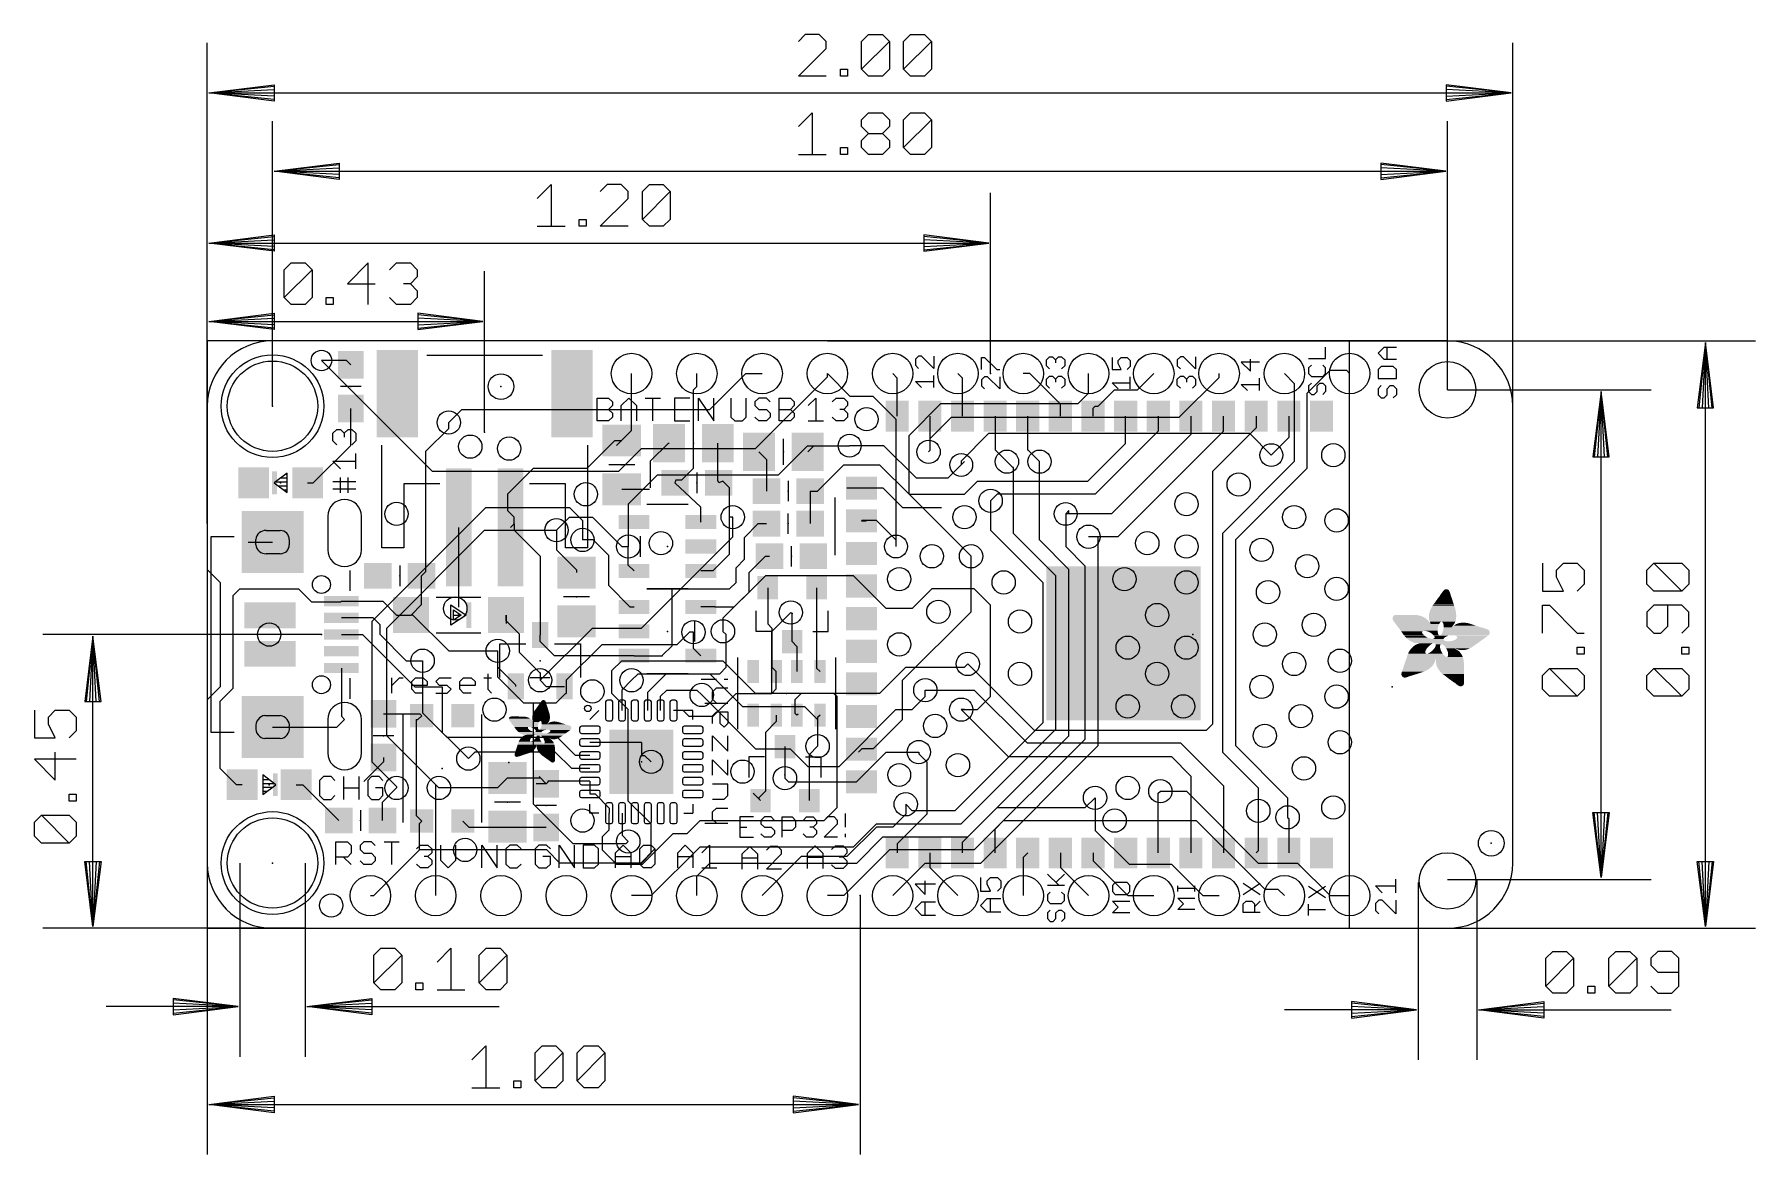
# Model space of a CAD drawing. Extents: x -6.7 to 60.2, y -8.8 to 34.8.
import ezdxf

# ---------------------------------------------------------------- set-up
doc = ezdxf.new("R2010")
doc.units = 0
for name, color, linetype in [('1', 22, 'CONTINUOUS'), ('16', 175, 'CONTINUOUS'), ('17', 82, 'CONTINUOUS'), ('18', 82, 'CONTINUOUS'), ('20', 7, 'CONTINUOUS'), ('21', 2, 'CONTINUOUS'), ('23', 2, 'CONTINUOUS'), ('47', 253, 'CONTINUOUS')]:
    doc.layers.add(name, color=color, linetype=linetype)

# ---------------------------------------------------------------- blocks, each defined once
blk = doc.blocks.new('RECT')
blk.add_solid([(-0.5, -0.5), (0.5, -0.5), (-0.5, 0.5), (0.5, 0.5)])
blk = doc.blocks.new('RECT128000X44800R50')
blk.add_lwpolyline([(0.4, -0.07), (0.4, 0.07, 0.4142), (0.33, 0.14), (-0.33, 0.14, 0.4142), (-0.4, 0.07), (-0.4, -0.07, 0.4142), (-0.33, -0.14), (0.33, -0.14, 0.4142)], format="xyb", close=True)
blk = doc.blocks.new('ROUNDP')
blk.add_circle((0, 0), 0.5)
blk = doc.blocks.new('PIE')
blk.add_circle((0, 0), 0.5)
blk = doc.blocks.new('OFFSETP100')
blk.add_lwpolyline([(0, -0.5), (1, -0.5, 1), (1, 0.5), (0, 0.5, 1)], format="xyb", close=True)
blk = doc.blocks.new('SQUAREP')
blk.add_solid([(-0.5, -0.5), (0.5, -0.5), (-0.5, 0.5), (0.5, 0.5)])
blk = doc.blocks.new('ROUNDV')
blk.add_circle((0, 0), 0.5)

msp = doc.modelspace()

# ---------------------------------------------------------------- linework, layer by layer
at = {"layer": '1'}
for p, q in [((0, 22.86), (0, 0)), ((44.45, 22.86), (0, 22.86)), ((44.45, 0), (44.45, 22.86)), ((5.422, 22.098), (4.445, 22.098)), ((5.588, 21.932), (5.422, 22.098)), ((16.51, 19.376), (16.51, 21.59)), ((19.05, 21.082), (19.05, 21.59)), ((26.844, 21.416), (26.67, 21.59)), ((29.384, 21.416), (29.21, 21.59)), ((32.004, 21.59), (31.75, 21.59)), ((33.194, 20.4), (32.004, 21.59)), ((36.195, 20.955), (36.83, 21.59)), ((18.923, 20.955), (19.05, 21.082)), ((18.923, 17.907), (18.923, 20.955)), ((26.844, 19.93), (26.844, 21.416)), ((29.384, 19.93), (29.384, 21.416)), ((34.671, 20.32), (35.306, 20.955)), ((35.306, 20.955), (36.195, 20.955)), ((5.588, 18.796), (5.588, 20.232)), ((33.194, 19.93), (33.194, 20.4)), ((34.464, 20.24), (34.544, 20.32)), ((34.464, 19.93), (34.464, 20.24)), ((34.544, 20.32), (34.671, 20.32)), ((8.509, 18.5674), (9.398, 19.4564)), ((9.398, 19.4564), (9.398, 19.685)), ((28.114, 19.93), (28.114, 18.589)), ((30.654, 19.93), (30.654, 18.622)), ((31.924, 18.606), (31.924, 19.93)), ((35.734, 18.8684), (35.734, 19.93)), ((37.004, 19.93), (37.004, 19.351)), ((38.274, 19.93), (38.274, 19.224)), ((40.814, 19.478), (39.116, 17.78)), ((39.544, 19.351), (39.544, 19.93)), ((40.814, 19.93), (40.814, 19.478)), ((42.084, 19.93), (42.084, 19.097)), ((4.1275, 17.3355), (5.588, 18.796)), ((14.787, 17.907), (15.864, 18.984)), ((15.864, 18.984), (16.118, 18.984)), ((15.93, 18.796), (16.118, 18.984)), ((16.118, 18.984), (16.51, 19.376)), ((16.118, 18.984), (16.129, 18.984)), ((17.2466, 18.187), (17.9426, 18.883)), ((17.9426, 18.883), (17.968, 18.883)), ((19.868, 17.431), (19.868, 18.883)), ((23.3655, 18.542), (23.6068, 18.7833)), ((23.6068, 18.7833), (24.9936, 18.7833)), ((26.3271, 18.7833), (24.9936, 18.7833)), ((26.3271, 18.7833), (27.5844, 17.526)), ((34.2646, 17.399), (35.734, 18.8684)), ((37.004, 19.351), (34.544, 16.891)), ((38.274, 19.224), (35.179, 16.129)), ((35.433, 15.24), (39.544, 19.351)), ((42.084, 19.097), (41.402, 18.415)), ((8.509, 13.882), (8.509, 18.5674)), ((17.2466, 17.145), (17.2466, 18.187)), ((21.4655, 18.542), (21.756, 18.2515)), ((21.756, 18.2515), (21.756, 17.018)), ((28.114, 18.589), (28.067, 18.542)), ((30.654, 18.622), (31.115, 18.161)), ((31.924, 18.606), (31.94, 18.606)), ((31.94, 18.606), (32.385, 18.161)), ((11.684, 16.891), (12.7, 17.907)), ((12.7, 17.907), (14.787, 17.907)), ((18.239, 17.438), (18.2, 17.3355)), ((18.454, 17.438), (18.239, 17.438)), ((18.923, 17.907), (18.454, 17.438)), ((19.9, 17.3355), (19.868, 17.431)), ((23.749, 17.018), (24.765, 18.034)), ((24.765, 18.034), (26.162, 18.034)), ((26.162, 18.034), (27.305, 16.891)), ((27.5844, 17.526), (28.829, 17.526)), ((28.829, 17.526), (29.337, 18.034)), ((39.116, 17.78), (39.116, 7.9502)), ((3.9075, 17.3355), (4.1275, 17.3355)), ((11.684, 16.891), (11.684, 16.256)), ((16.129, 17.084), (17.211, 17.084)), ((19.2071, 16.3919), (18.2, 17.3355)), ((20.066, 17.399), (19.9, 17.3355)), ((20.32, 17.145), (20.066, 17.399)), ((20.32, 16.002), (20.32, 17.145)), ((23.456, 17.018), (23.456, 15.748)), ((23.456, 17.018), (23.749, 17.018)), ((24.4348, 14.517), (24.4348, 16.764)), ((24.892, 17.145), (26.289, 17.145)), ((26.289, 17.145), (27.051, 16.383)), ((27.305, 16.891), (29.464, 16.891)), ((29.464, 16.891), (29.972, 17.399)), ((29.972, 17.399), (34.2646, 17.399)), ((30.734, 16.891), (30.48, 16.637)), ((34.544, 16.891), (30.734, 16.891)), ((11.684, 16.256), (11.9385, 16.0015)), ((19.2071, 15.809), (19.2071, 16.3919)), ((27.051, 16.383), (28.575, 16.383)), ((33.528, 16.256), (33.401, 16.129)), ((35.179, 16.129), (33.401, 16.129)), ((33.528, 16.129), (33.528, 16.256)), ((9.795, 12.496), (9.795, 15.604)), ((11.795, 15.604), (11.9385, 15.7475)), ((11.9385, 15.7475), (11.9385, 16.0015)), ((11.9385, 15.7475), (11.9385, 15.4935)), ((11.9385, 15.4935), (12.954, 14.478)), ((13.589, 15.494), (14.097, 16.002)), ((13.589, 15.494), (13.589, 14.732)), ((14.097, 16.002), (14.986, 16.002)), ((14.986, 16.002), (16.129, 14.859)), ((20.32, 14.5542), (20.32, 16.002)), ((20.447, 16.002), (20.32, 16.002)), ((20.9042, 15.2146), (21.4376, 15.748)), ((21.4376, 15.748), (21.756, 15.748)), ((21.463, 15.748), (21.756, 15.748)), ((25.469, 15.875), (25.454, 15.86)), ((25.454, 15.86), (25.639, 15.86)), ((26.035, 15.875), (25.469, 15.875)), ((26.797, 15.113), (26.035, 15.875)), ((1.595, 15.03), (2.545, 15.03)), ((15.0114, 15.113), (14.605, 15.113)), ((15.621, 14.5034), (15.0114, 15.113)), ((16.129, 14.859), (16.383, 14.859)), ((16.383, 14.1329), (16.383, 14.859)), ((20.9042, 14.3891), (20.9042, 15.2146)), ((26.797, 15.113), (26.797, 14.859)), ((35.433, 15.24), (34.29, 15.24)), ((12.954, 14.478), (12.954, 11.414)), ((13.589, 14.732), (14.366, 13.955)), ((15.621, 13.335), (15.621, 14.5034)), ((16.383, 14.1329), (16.6069, 13.909)), ((20.32, 14.5542), (19.6748, 13.909)), ((20.574, 14.0335), (20.9042, 14.3637)), ((20.9042, 14.3637), (20.9042, 14.3891)), ((21.082, 13.843), (21.463, 14.224)), ((21.463, 14.224), (21.717, 14.478)), ((21.717, 14.478), (21.883, 14.478)), ((29.718, 12.319), (29.718, 14.478)), ((8.343, 13.716), (8.509, 13.882)), ((8.343, 12.606), (8.343, 13.716)), ((14.366, 13.955), (14.366, 13.844)), ((19.6748, 13.909), (19.2071, 13.909)), ((20.32, 13.208), (20.574, 13.462)), ((20.574, 13.462), (20.574, 14.0335)), ((21.082, 13.081), (21.082, 13.843)), ((1.016, 12.954), (1.27, 13.208)), ((1.016, 9.3472), (1.016, 12.954)), ((1.27, 13.208), (3.556, 13.208)), ((3.556, 13.208), (4.064, 12.7)), ((5.19, 12.7), (5.22, 12.73)), ((5.22, 12.73), (6.828, 12.73)), ((6.828, 12.73), (7.366, 12.192)), ((15.621, 13.335), (16.449, 12.507)), ((18.0848, 10.9982), (18.0848, 13.208)), ((18.0848, 13.208), (20.32, 13.208)), ((20.508, 12.507), (21.082, 13.081)), ((21.8084, 13.2555), (21.8084, 11.8466)), ((23.7084, 13.2555), (23.7084, 10.1281)), ((4.064, 12.7), (5.19, 12.7)), ((6.462, 12.08), (5.22, 12.08)), ((6.731, 11.811), (6.462, 12.08)), ((7.366, 12.192), (7.929, 12.192)), ((7.929, 12.192), (8.343, 12.606)), ((8.001, 12.192), (7.929, 12.192)), ((9.398, 10.795), (8.001, 12.192)), ((11.629, 12.192), (11.629, 11.866)), ((11.629, 11.9676), (11.629, 12.192)), ((16.449, 12.507), (16.6069, 12.507)), ((19.746, 12.507), (19.2071, 12.507)), ((19.746, 12.507), (20.508, 12.507)), ((22.7584, 12.2428), (22.7076, 12.2936)), ((22.7584, 11.1555), (22.7584, 12.2428)), ((27.051, 9.652), (29.718, 12.319)), ((5.22, 11.43), (6.0452, 11.43)), ((6.0452, 11.43), (8.0772, 9.398)), ((6.731, 11.43), (6.731, 11.811)), ((7.747, 10.414), (6.731, 11.43)), ((12.1412, 11.4554), (11.629, 11.9676)), ((12.1412, 11.4554), (12.1412, 10.7442)), ((12.954, 11.16), (12.954, 11.414)), ((18.923, 10.8911), (18.923, 11.5261)), ((20.193, 11.43), (20.066, 11.557)), ((20.193, 10.16), (20.193, 11.43)), ((21.8084, 11.8466), (21.971, 11.684)), ((21.971, 11.684), (21.971, 10.1655)), ((9.398, 10.795), (11.303, 10.795)), ((11.303, 10.16), (11.303, 10.795)), ((12.1412, 10.7442), (12.954, 9.9314)), ((13.507, 10.607), (12.954, 11.16)), ((17.719, 10.6324), (18.0848, 10.9982)), ((19.2071, 10.607), (18.923, 10.8911)), ((22.7584, 11.1555), (22.9425, 10.9714)), ((22.9425, 10.9714), (22.9425, 9.994)), ((5.22, 10.13), (5.22, 8.255)), ((7.747, 10.414), (8.382, 10.414)), ((12.004, 9.459), (11.303, 10.16)), ((16.6069, 10.607), (13.507, 10.607)), ((16.6069, 10.607), (17.719, 10.607)), ((17.719, 10.607), (17.719, 10.6324)), ((19.939, 9.906), (20.193, 10.16)), ((21.971, 10.1655), (22.1425, 9.994)), ((23.7084, 10.1281), (23.8425, 9.994)), ((32.1818, 7.6962), (29.591, 10.287)), ((8.0772, 9.398), (9.144, 9.398)), ((9.144, 9.398), (9.144, 7.62)), ((12.004, 9.414), (12.004, 9.459)), ((12.954, 9.9568), (12.954, 9.652)), ((12.954, 9.9314), (12.954, 9.652)), ((12.954, 9.652), (13.192, 9.414)), ((13.192, 9.414), (13.904, 9.414)), ((16.141, 9.283), (16.51, 9.652)), ((17.8562, 9.906), (17.141, 9.1908)), ((17.8562, 9.906), (19.939, 9.906)), ((22.1425, 9.3155), (22.1425, 9.994)), ((27.051, 8.128), (27.051, 9.652)), ((0.508, 8.8392), (1.016, 9.3472)), ((0.508, 6.223), (0.508, 8.8392)), ((16.141, 8.477), (16.141, 9.283)), ((17.141, 8.477), (17.141, 9.1908)), ((17.641, 9.0304), (17.8816, 9.271)), ((17.641, 8.477), (17.641, 9.0304)), ((17.8816, 9.271), (19.05, 9.271)), ((19.05, 9.271), (19.2405, 9.0805)), ((19.685, 8.255), (20.574, 9.144)), ((20.574, 9.144), (21.971, 9.144)), ((21.971, 9.144), (22.1425, 9.3155)), ((23.114, 9.144), (22.86, 8.89)), ((22.86, 8.89), (22.86, 8.3765)), ((24.384, 9.144), (23.114, 9.144)), ((24.511, 9.017), (24.384, 9.144)), ((24.511, 4.699), (24.511, 9.017)), ((27.94, 9.271), (29.845, 9.271)), ((29.845, 9.271), (31.9024, 7.2136)), ((5.045, 7.83), (5.345, 8.13)), ((5.22, 8.255), (5.345, 8.13)), ((6.858, 8.343), (8.274, 8.343)), ((8.128, 8.128), (8.128, 4.389)), ((8.128, 8.128), (8.199, 8.128)), ((8.199, 8.128), (8.344, 8.273)), ((8.274, 8.343), (8.344, 8.273)), ((18.522, 8.477), (18.141, 8.477)), ((18.744, 8.255), (18.522, 8.477)), ((18.744, 8.255), (19.685, 8.255)), ((22.1425, 8.0455), (21.717, 7.62)), ((22.1425, 8.294), (22.1425, 8.0455)), ((22.86, 8.3765), (22.9425, 8.294)), ((22.987, 8.3385), (22.9425, 8.294)), ((23.8425, 8.294), (23.749, 8.2005)), ((23.749, 8.2005), (23.749, 7.0866)), ((25.908, 6.985), (27.051, 8.128)), ((29.464, 8.509), (29.337, 8.509)), ((31.1658, 6.6802), (29.337, 8.509)), ((2.545, 7.83), (5.045, 7.83)), ((9.144, 7.62), (9.3218, 7.4422)), ((9.3218, 7.4422), (13.6144, 7.4422)), ((14.3296, 6.727), (13.6144, 7.4422)), ((21.717, 7.62), (21.717, 5.334)), ((38.862, 7.6962), (32.1818, 7.6962)), ((38.862, 7.6962), (39.116, 7.9502)), ((10.414, 6.858), (10.16, 6.604)), ((13.5382, 6.858), (10.414, 6.858)), ((14.1692, 6.227), (13.5382, 6.858)), ((14.891, 6.727), (14.3296, 6.727)), ((16.891, 7.227), (14.891, 7.227)), ((16.891, 7.227), (16.891, 6.731)), ((16.891, 6.731), (17.018, 6.731)), ((17.018, 6.731), (17.272, 6.477)), ((22.479, 7.069), (22.479, 5.842)), ((23.429, 6.7666), (23.749, 7.0866)), ((23.429, 4.969), (23.429, 6.7666)), ((25.342, 6.858), (25.454, 6.97)), ((25.469, 6.985), (25.454, 6.97)), ((25.908, 6.985), (25.469, 6.985)), ((27.686, 6.858), (27.686, 6.7945)), ((27.686, 6.7945), (28.0035, 6.477)), ((31.9024, 7.2136), (37.8714, 7.2136)), ((37.8714, 7.2136), (39.544, 5.541)), ((1.143, 5.588), (0.508, 6.223)), ((6.858, 6.477), (6.096, 5.715)), ((6.858, 6.643), (6.858, 6.477)), ((14.1692, 6.227), (14.891, 6.227)), ((28.0035, 6.477), (28.0035, 4.445)), ((31.1658, 6.6802), (37.5158, 6.6802)), ((37.5158, 6.6802), (38.274, 5.922)), ((1.363, 5.588), (1.143, 5.588)), ((3.463, 5.588), (3.722, 5.588)), ((3.722, 5.588), (5.119, 4.191)), ((6.819, 4.914), (7.366, 5.461)), ((11.2928, 5.461), (9.017, 5.461)), ((11.2928, 5.461), (11.684, 5.8522)), ((11.684, 5.8522), (12.9638, 5.8522)), ((13.191, 5.625), (12.803, 5.625)), ((12.913, 5.903), (13.191, 5.625)), ((12.9638, 5.8522), (13.191, 5.625)), ((13.257, 5.691), (13.191, 5.625)), ((14.891, 5.727), (13.257, 5.727)), ((13.257, 5.727), (13.257, 5.691)), ((14.891, 5.727), (14.891, 5.227)), ((38.274, 5.922), (38.274, 2.93)), ((39.544, 5.541), (39.544, 2.93)), ((6.819, 4.191), (6.819, 4.914)), ((14.891, 5.227), (15.093, 5.227)), ((15.093, 5.227), (15.641, 4.679)), ((21.2425, 5.2555), (21.529, 4.969)), ((21.717, 5.334), (21.463, 5.08)), ((21.463, 5.08), (21.463, 5.035)), ((21.463, 5.035), (21.529, 4.969)), ((24.003, 4.191), (24.511, 4.699)), ((27.178, 4.826), (27.178, 4.445)), ((29.384, 3.349), (30.734, 4.699)), ((30.734, 4.699), (34.163, 4.699)), ((34.163, 4.699), (34.544, 5.08)), ((37.004, 5.254), (37.084, 5.334)), ((37.004, 2.93), (37.004, 5.254)), ((8.128, 4.389), (8.344, 4.173)), ((8.255, 4.084), (8.344, 4.173)), ((8.255, 3.048), (8.255, 4.084)), ((10.192, 3.925), (9.944, 4.173)), ((15.641, 4.679), (15.641, 4.477)), ((15.641, 3.83), (15.641, 4.477)), ((16.141, 4.477), (16.141, 3.6202)), ((18.669, 3.683), (19.177, 4.191)), ((19.177, 4.191), (24.003, 4.191)), ((27.178, 4.445), (26.67, 3.937)), ((28.0035, 4.445), (26.844, 3.2855)), ((30.654, 3.857), (30.988, 4.191)), ((30.988, 4.191), (35.306, 4.191)), ((40.894, 4.572), (40.894, 3.01)), ((42.037, 4.318), (42.084, 4.271)), ((42.084, 4.271), (42.084, 2.93)), ((13.191, 3.925), (10.192, 3.925)), ((15.641, 3.83), (15.367, 3.556)), ((15.367, 3.556), (15.367, 3.048)), ((16.141, 3.6202), (16.383, 3.3782)), ((16.9418, 2.4892), (18.1356, 3.683)), ((18.1356, 3.683), (18.669, 3.683)), ((26.035, 3.937), (24.892, 2.794)), ((26.67, 3.937), (26.035, 3.937)), ((29.384, 2.93), (29.384, 3.349)), ((30.654, 2.93), (30.654, 3.857)), ((6.477, 1.27), (8.255, 3.048)), ((10.033, 3.048), (8.255, 3.048)), ((15.367, 3.048), (15.9258, 2.4892)), ((23.114, 2.794), (21.59, 1.27)), ((24.892, 2.794), (23.114, 2.794)), ((26.844, 3.2855), (26.844, 2.93)), ((28.114, 2.93), (28.114, 2.366)), ((31.924, 2.93), (31.75, 2.756)), ((31.75, 2.756), (31.75, 1.27)), ((33.194, 2.93), (33.194, 2.366)), ((34.464, 2.93), (34.464, 2.62)), ((40.894, 3.01), (40.814, 2.93)), ((15.9258, 2.4892), (16.9418, 2.4892)), ((28.114, 2.366), (29.21, 1.27)), ((33.194, 2.366), (34.29, 1.27)), ((34.464, 2.62), (35.814, 1.27)), ((6.35, 1.27), (6.477, 1.27)), ((35.814, 1.27), (36.83, 1.27)), ((0, 0), (44.45, 0))]:
    msp.add_line(p, q, dxfattribs=at)
at = {"layer": '16'}
for p, q in [((44.45, 22.86), (0, 22.86)), ((0, 22.86), (0, 0)), ((44.45, 0), (44.45, 22.86)), ((8.763, 17.78), (4.445, 22.098)), ((19.558, 20.193), (20.955, 21.59)), ((20.955, 21.59), (21.59, 21.59)), ((21.336, 18.669), (24.13, 21.463)), ((24.13, 21.463), (24.13, 21.59)), ((25.019, 20.701), (24.13, 21.59)), ((34.29, 20.828), (34.29, 21.59)), ((37.8206, 19.8882), (39.37, 21.4376)), ((39.37, 21.4376), (39.37, 21.59)), ((42.291, 21.209), (41.91, 21.59)), ((42.799, 20.828), (43.688, 21.717)), ((43.688, 21.717), (44.323, 21.717)), ((44.323, 21.717), (44.45, 21.59)), ((33.8836, 20.4216), (34.29, 20.828)), ((42.291, 21.209), (42.291, 18.161)), ((42.799, 17.907), (42.799, 20.828)), ((9.906, 20.193), (9.398, 19.685)), ((9.906, 20.193), (19.558, 20.193)), ((25.908, 20.701), (25.019, 20.701)), ((26.797, 19.812), (25.908, 20.701)), ((27.305, 19.177), (28.5496, 20.4216)), ((28.5496, 20.4216), (33.8836, 20.4216)), ((26.797, 19.812), (26.797, 14.859)), ((28.9522, 19.8882), (28.114, 19.05)), ((28.9522, 19.8882), (37.8206, 19.8882)), ((22.225, 17.653), (23.3553, 18.7833)), ((23.3553, 18.7833), (24.9936, 18.7833)), ((27.305, 16.891), (27.305, 19.177)), ((28.114, 19.05), (28.114, 18.589)), ((30.4038, 19.2532), (29.337, 18.1864)), ((40.5638, 19.2532), (30.4038, 19.2532)), ((40.5638, 19.2532), (41.402, 18.415)), ((16.891, 18.669), (16.002, 17.78)), ((16.891, 18.669), (21.336, 18.669)), ((28.114, 18.589), (28.067, 18.542)), ((29.337, 18.1864), (29.337, 18.034)), ((29.464, 18.161), (29.337, 18.034)), ((31.3436, 17.9324), (31.115, 18.161)), ((32.385, 15.113), (32.385, 18.161)), ((42.291, 18.161), (39.497, 15.367)), ((16.002, 17.78), (8.763, 17.78)), ((17.526, 17.653), (16.383, 16.51)), ((17.526, 17.653), (22.225, 17.653)), ((31.369, 17.9324), (31.3436, 17.9324)), ((31.369, 15.367), (31.369, 17.9324)), ((42.799, 17.907), (40.005, 15.113)), ((29.718, 14.478), (27.305, 16.891)), ((6.4008, 11.938), (10.8458, 16.383)), ((10.8458, 16.383), (14.097, 16.383)), ((14.097, 16.383), (14.605, 15.875)), ((16.383, 16.51), (16.383, 14.859)), ((30.48, 16.637), (30.48, 15.494)), ((33.401, 16.129), (33.401, 14.859)), ((6.985, 11.684), (10.795, 15.494)), ((10.795, 15.494), (13.589, 15.494)), ((14.605, 15.875), (14.605, 15.113)), ((20.447, 15.24), (20.447, 16.002)), ((30.48, 15.494), (32.512, 13.462)), ((16.891, 11.684), (20.447, 15.24)), ((33.02, 13.716), (31.369, 15.367)), ((33.528, 13.97), (32.385, 15.113)), ((34.163, 14.097), (33.401, 14.859)), ((34.671, 15.24), (34.29, 15.24)), ((34.671, 7.112), (34.671, 15.24)), ((39.497, 15.367), (39.497, 6.858)), ((40.005, 15.113), (40.005, 7.112)), ((34.163, 7.366), (34.163, 14.097)), ((21.717, 13.716), (20.066, 12.065)), ((25.146, 13.716), (21.717, 13.716)), ((26.416, 12.446), (25.146, 13.716)), ((32.512, 13.462), (32.512, 8.001)), ((33.02, 7.747), (33.02, 13.716)), ((33.528, 7.493), (33.528, 13.97)), ((28.194, 13.208), (27.432, 12.446)), ((29.845, 13.208), (28.194, 13.208)), ((30.48, 12.573), (29.845, 13.208)), ((20.066, 12.065), (20.066, 11.557)), ((21.971, 11.557), (22.7076, 12.2936)), ((27.432, 12.446), (26.416, 12.446)), ((30.48, 9.017), (30.48, 12.573)), ((6.4008, 11.938), (6.4008, 6.477)), ((6.985, 7.493), (6.985, 11.684)), ((12.954, 9.652), (14.986, 11.684)), ((14.986, 11.684), (16.891, 11.684)), ((18.7651, 11.5261), (18.288, 11.049)), ((18.923, 11.5261), (18.7651, 11.5261)), ((21.971, 9.144), (21.971, 11.557)), ((11.303, 9.779), (11.303, 10.795)), ((15.367, 11.049), (13.97, 9.652)), ((15.367, 11.049), (18.288, 11.049)), ((8.382, 10.414), (8.382, 8.382)), ((15.748, 10.033), (16.129, 10.414)), ((16.129, 10.414), (20.066, 10.414)), ((21.336, 9.144), (20.066, 10.414)), ((27.178, 10.16), (26.162, 9.144)), ((27.178, 10.16), (29.464, 10.16)), ((29.464, 10.16), (29.591, 10.287)), ((12.319, 8.763), (11.303, 9.779)), ((13.97, 9.652), (13.97, 9.144)), ((15.748, 9.144), (15.748, 10.033)), ((16.51, 9.652), (16.764, 9.906)), ((16.764, 9.906), (19.558, 9.906)), ((19.558, 9.906), (20.828, 8.636)), ((12.7, 8.763), (12.319, 8.763)), ((13.5636, 8.763), (12.7, 8.763)), ((12.7, 4.826), (12.7, 8.763)), ((13.5636, 8.763), (13.9446, 9.144)), ((13.9446, 9.144), (13.97, 9.144)), ((16.383, 8.509), (15.748, 9.144)), ((19.2405, 9.0805), (21.336, 6.985)), ((21.971, 9.144), (21.336, 9.144)), ((26.162, 9.144), (21.971, 9.144)), ((27.432, 8.509), (27.94, 9.017)), ((27.94, 9.017), (27.94, 9.271)), ((29.972, 8.509), (30.48, 9.017)), ((8.382, 8.382), (10.16, 6.604)), ((16.383, 4.953), (16.383, 8.509)), ((20.828, 8.636), (23.241, 8.636)), ((23.241, 8.636), (23.749, 8.128)), ((23.749, 8.128), (23.749, 7.0866)), ((24.5872, 6.2992), (26.797, 8.509)), ((26.797, 8.509), (27.432, 8.509)), ((29.337, 8.509), (29.972, 8.509)), ((8.89, 5.588), (6.985, 7.493)), ((32.512, 8.001), (29.083, 4.572)), ((29.337, 4.064), (33.02, 7.747)), ((29.591, 3.556), (33.528, 7.493)), ((21.336, 6.985), (22.6822, 6.985)), ((22.6822, 6.985), (23.368, 6.2992)), ((26.416, 6.858), (25.2476, 5.6896)), ((26.416, 6.858), (27.686, 6.858)), ((29.845, 3.048), (34.163, 7.366)), ((30.099, 2.54), (34.671, 7.112)), ((39.497, 6.858), (40.894, 5.461)), ((40.005, 7.112), (42.037, 5.08)), ((6.4008, 6.477), (7.366, 5.5118)), ((23.368, 6.2992), (24.5872, 6.2992)), ((7.366, 5.5118), (7.366, 5.461)), ((8.89, 1.27), (8.89, 5.588)), ((8.89, 5.588), (9.017, 5.461)), ((22.6314, 5.6896), (22.479, 5.842)), ((25.2476, 5.6896), (22.6314, 5.6896)), ((40.894, 5.461), (40.894, 4.572)), ((14.224, 3.302), (12.7, 4.826)), ((17.272, 4.064), (16.383, 4.953)), ((27.432, 4.572), (27.178, 4.826)), ((34.544, 5.08), (34.544, 3.81)), ((37.084, 5.334), (38.1, 5.334)), ((38.1, 5.334), (40.894, 2.54)), ((42.037, 5.08), (42.037, 4.318)), ((17.272, 2.921), (17.272, 4.064)), ((25.146, 3.175), (26.035, 4.064)), ((26.035, 4.064), (29.337, 4.064)), ((29.083, 4.572), (27.432, 4.572)), ((35.306, 4.191), (38.481, 4.191)), ((38.481, 4.191), (41.148, 1.524)), ((16.3068, 3.302), (16.383, 3.3782)), ((25.273, 2.54), (26.289, 3.556)), ((26.289, 3.556), (29.591, 3.556)), ((34.544, 3.81), (35.8648, 2.4892)), ((13.208, 3.048), (10.033, 3.048)), ((13.716, 2.54), (13.208, 3.048)), ((14.224, 3.302), (16.3068, 3.302)), ((16.891, 2.54), (17.272, 2.921)), ((19.177, 3.175), (17.272, 1.27)), ((19.177, 3.175), (25.146, 3.175)), ((26.543, 3.048), (24.765, 1.27)), ((29.845, 3.048), (26.543, 3.048)), ((16.891, 2.54), (13.716, 2.54)), ((19.05, 2.032), (19.558, 2.54)), ((19.05, 1.27), (19.05, 2.032)), ((19.558, 2.54), (25.273, 2.54)), ((26.67, 1.27), (27.94, 2.54)), ((27.94, 2.54), (30.099, 2.54)), ((35.8648, 2.4892), (37.5158, 2.4892)), ((37.5158, 2.4892), (38.735, 1.27)), ((40.894, 2.54), (42.418, 2.54)), ((42.418, 2.54), (43.688, 1.27)), ((41.148, 1.524), (41.656, 1.524)), ((41.656, 1.524), (41.91, 1.27)), ((17.272, 1.27), (16.51, 1.27)), ((24.765, 1.27), (24.13, 1.27)), ((38.735, 1.27), (39.37, 1.27)), ((43.688, 1.27), (44.45, 1.27)), ((0, 0), (44.45, 0))]:
    msp.add_line(p, q, dxfattribs=at)
at = {"layer": '20'}
for p, q in [((48.26, 22.86), (2.54, 22.86)), ((0, 20.32), (0, 13.97)), ((50.8, 2.54), (50.8, 20.32)), ((2.295, 15.48), (2.845, 15.48)), ((1.895, 14.93), (1.895, 15.13)), ((3.195, 15.13), (3.195, 14.93)), ((2.845, 14.58), (2.295, 14.58)), ((0, 13.97), (0.508, 13.462)), ((0.508, 13.462), (0.508, 9.398)), ((0.508, 9.398), (0, 8.89)), ((0, 8.89), (0, 2.54)), ((2.245, 8.28), (2.845, 8.28)), ((2.845, 7.38), (2.245, 7.38)), ((2.54, 0), (48.26, 0))]:
    msp.add_line(p, q, dxfattribs=at)
for centre, radius in [((48.26, 20.955), 1.1), ((4.445, 13.38), 0.35), ((4.445, 9.48), 0.35), ((48.26, 1.8415), 1.1)]:
    msp.add_circle(centre, radius, dxfattribs=at)
for centre, radius, start, end in [((2.54, 20.32), 2.54, 90, 180), ((48.26, 20.32), 2.54, 0, 90), ((2.27, 15.105), 0.3758, 86.1859, 176.1859), ((2.845, 15.13), 0.35, 0, 90), ((2.27, 14.955), 0.3758, 183.8141, 273.8141), ((2.845, 14.93), 0.35, 270, 0), ((2.295, 7.88), 0.4031, 97.125, 187.125), ((2.795, 7.88), 0.4031, 352.875, 82.875), ((2.295, 7.78), 0.4031, 172.875, 262.875), ((2.795, 7.78), 0.4031, 277.125, 7.125), ((2.54, 2.54), 2.54, 180, 270), ((48.26, 2.54), 2.54, 270, 0)]:
    msp.add_arc(centre, radius, start, end, dxfattribs=at)
at = {"layer": '21'}
for p, q in [((8.545, 22.304), (13.045, 22.304)), ((27.677, 22.2677), (27.5584, 22.1491)), ((27.5584, 22.1491), (27.5584, 21.9118)), ((27.7957, 22.2677), (27.677, 22.2677)), ((28.2702, 21.7932), (27.7957, 22.2677)), ((28.2702, 22.2677), (28.2702, 21.7932)), ((30.1238, 21.7424), (30.1238, 22.2169)), ((30.1238, 22.2169), (30.2424, 22.2169)), ((30.2424, 22.2169), (30.717, 21.7424)), ((32.6511, 22.1237), (32.7697, 22.2423)), ((32.6511, 21.8864), (32.6511, 22.1237)), ((32.7697, 22.2423), (32.8884, 22.2423)), ((32.8884, 22.2423), (33.007, 22.1237)), ((33.007, 22.1237), (33.1256, 22.2423)), ((33.007, 22.1237), (33.007, 22.0051)), ((33.1256, 22.2423), (33.2443, 22.2423)), ((33.2443, 22.2423), (33.3629, 22.1237)), ((33.3629, 22.1237), (33.3629, 21.8864)), ((35.2038, 22.2169), (35.2038, 21.7424)), ((35.4411, 22.0983), (35.5597, 22.2169)), ((35.5597, 22.2169), (35.797, 22.2169)), ((35.797, 22.2169), (35.9156, 22.0983)), ((37.8624, 22.2423), (37.7438, 22.1237)), ((37.7438, 22.1237), (37.7438, 21.8864)), ((37.9811, 22.2423), (37.8624, 22.2423)), ((38.4556, 21.7678), (37.9811, 22.2423)), ((38.4556, 22.2423), (38.4556, 21.7678)), ((40.5889, 21.6789), (40.5889, 22.1534)), ((42.8492, 22.1821), (43.5102, 22.1821)), ((43.5102, 22.1821), (43.5102, 22.6228)), ((45.5543, 22.3793), (45.7916, 22.6165)), ((45.7916, 22.142), (45.5543, 22.3793)), ((45.7916, 22.6165), (46.2661, 22.6165)), ((46.2661, 22.142), (45.7916, 22.142)), ((45.9102, 22.142), (45.9102, 22.6165)), ((27.5584, 21.9118), (27.677, 21.7932)), ((28.2702, 21.0448), (28.2702, 21.5193)), ((30.2424, 21.4685), (30.1238, 21.3499)), ((30.3611, 21.4685), (30.2424, 21.4685)), ((30.8356, 20.994), (30.3611, 21.4685)), ((30.717, 21.7424), (30.8356, 21.7424)), ((30.8356, 21.4685), (30.8356, 20.994)), ((32.7697, 21.7678), (32.6511, 21.8864)), ((32.6511, 21.3753), (32.7697, 21.4939)), ((32.7697, 21.4939), (32.8884, 21.4939)), ((32.8884, 21.4939), (33.007, 21.3753)), ((33.007, 21.3753), (33.1256, 21.4939)), ((33.1256, 21.4939), (33.2443, 21.4939)), ((33.3629, 21.8864), (33.2443, 21.7678)), ((33.2443, 21.4939), (33.3629, 21.3753)), ((35.2038, 21.7424), (35.5597, 21.7424)), ((35.4411, 21.9797), (35.4411, 22.0983)), ((35.5597, 21.7424), (35.4411, 21.9797)), ((35.9156, 21.861), (35.797, 21.7424)), ((35.9156, 22.0983), (35.9156, 21.861)), ((35.9156, 20.994), (35.9156, 21.4685)), ((37.7438, 21.8864), (37.8624, 21.7678)), ((37.7438, 21.3753), (37.8624, 21.4939)), ((37.8624, 21.4939), (37.9811, 21.4939)), ((37.9811, 21.4939), (38.0997, 21.3753)), ((38.0997, 21.3753), (38.2183, 21.4939)), ((38.2183, 21.4939), (38.337, 21.4939)), ((38.337, 21.4939), (38.4556, 21.3753)), ((40.9448, 22.0348), (40.233, 22.0348)), ((40.233, 22.0348), (40.5889, 21.6789)), ((42.9594, 21.9211), (42.8492, 21.811)), ((42.8492, 21.811), (42.8492, 21.5906)), ((42.8492, 21.5906), (42.9594, 21.4805)), ((42.9594, 21.4805), (43.4, 21.4805)), ((43.5102, 21.811), (43.4, 21.9211)), ((43.4, 21.4805), (43.5102, 21.5906)), ((43.5102, 21.5906), (43.5102, 21.811)), ((45.6729, 21.8681), (45.5543, 21.7495)), ((45.5543, 21.7495), (45.5543, 21.3936)), ((46.1475, 21.8681), (45.6729, 21.8681)), ((46.2661, 21.7495), (46.1475, 21.8681)), ((46.2661, 21.3936), (46.2661, 21.7495)), ((5.988, 21.082), (5.188, 21.082)), ((27.7957, 21.0448), (27.5584, 21.2821)), ((27.5584, 21.2821), (28.2702, 21.2821)), ((30.1238, 21.3499), (30.1238, 21.1126)), ((30.1238, 21.1126), (30.2424, 20.994)), ((32.6511, 21.138), (32.6511, 21.3753)), ((32.7697, 21.0194), (32.6511, 21.138)), ((33.007, 21.3753), (33.007, 21.2567)), ((33.3629, 21.138), (33.2443, 21.0194)), ((33.3629, 21.3753), (33.3629, 21.138)), ((35.4411, 20.994), (35.2038, 21.2313)), ((35.2038, 21.2313), (35.9156, 21.2313)), ((37.7438, 21.138), (37.7438, 21.3753)), ((37.8624, 21.0194), (37.7438, 21.138)), ((38.0997, 21.3753), (38.0997, 21.2567)), ((38.4556, 21.138), (38.337, 21.0194)), ((38.4556, 21.3753), (38.4556, 21.138)), ((40.4703, 20.9305), (40.233, 21.1678)), ((40.233, 21.1678), (40.9448, 21.1678)), ((40.9448, 20.9305), (40.9448, 21.405)), ((42.9594, 21.2195), (42.8492, 21.1093)), ((42.8492, 21.1093), (42.8492, 20.889)), ((42.8492, 20.889), (42.9594, 20.7788)), ((42.9594, 20.7788), (43.0696, 20.7788)), ((43.0696, 20.7788), (43.1797, 20.889)), ((43.1797, 21.1093), (43.2899, 21.2195)), ((43.1797, 20.889), (43.1797, 21.1093)), ((43.2899, 21.2195), (43.4, 21.2195)), ((43.4, 21.2195), (43.5102, 21.1093)), ((43.5102, 20.889), (43.4, 20.7788)), ((43.5102, 21.1093), (43.5102, 20.889)), ((45.5543, 21.3936), (46.2661, 21.3936)), ((45.6729, 21.1197), (45.5543, 21.0011)), ((45.5543, 21.0011), (45.5543, 20.7638)), ((45.5543, 20.7638), (45.6729, 20.6452)), ((45.7916, 20.6452), (45.9102, 20.7638)), ((45.9102, 21.0011), (46.0288, 21.1197)), ((45.9102, 20.7638), (45.9102, 21.0011)), ((46.0288, 21.1197), (46.1475, 21.1197)), ((46.1475, 21.1197), (46.2661, 21.0011)), ((46.2661, 20.7638), (46.1475, 20.6452)), ((46.2661, 21.0011), (46.2661, 20.7638)), ((15.1702, 19.7485), (15.1702, 20.6383)), ((15.1702, 20.6383), (15.6151, 20.6383)), ((15.1702, 20.1934), (15.6151, 20.1934)), ((15.6151, 20.6383), (15.7634, 20.49)), ((15.7634, 20.3417), (15.6151, 20.1934)), ((15.6151, 20.1934), (15.7634, 20.0451)), ((15.7634, 20.49), (15.7634, 20.3417)), ((16.1057, 20.3417), (16.4023, 20.6383)), ((16.1057, 19.7485), (16.1057, 20.3417)), ((16.1057, 20.1934), (16.6989, 20.1934)), ((16.4023, 20.6383), (16.6989, 20.3417)), ((16.6989, 20.3417), (16.6989, 19.7485)), ((17.0413, 20.6383), (17.6344, 20.6383)), ((17.3378, 19.7485), (17.3378, 20.6383)), ((18.7712, 20.6383), (18.178, 20.6383)), ((18.178, 20.6383), (18.178, 19.7485)), ((18.178, 20.1934), (18.4746, 20.1934)), ((19.1135, 19.7485), (19.1135, 20.6383)), ((19.1135, 20.6383), (19.7067, 19.7485)), ((19.7067, 19.7485), (19.7067, 20.6383)), ((20.3772, 20.6383), (20.3772, 19.8968)), ((20.9704, 19.8968), (20.9704, 20.6383)), ((21.461, 20.6383), (21.3127, 20.49)), ((21.3127, 20.49), (21.3127, 20.3417)), ((21.3127, 20.3417), (21.461, 20.1934)), ((21.7576, 20.6383), (21.461, 20.6383)), ((21.461, 20.1934), (21.7576, 20.1934)), ((21.9059, 20.49), (21.7576, 20.6383)), ((21.7576, 20.1934), (21.9059, 20.0451)), ((22.2483, 19.7485), (22.2483, 20.6383)), ((22.2483, 20.6383), (22.6931, 20.6383)), ((22.2483, 20.1934), (22.6931, 20.1934)), ((22.6931, 20.6383), (22.8414, 20.49)), ((22.8414, 20.3417), (22.6931, 20.1934)), ((22.6931, 20.1934), (22.8414, 20.0451)), ((22.8414, 20.49), (22.8414, 20.3417)), ((23.385, 20.3417), (23.6816, 20.6383)), ((23.6816, 20.6383), (23.6816, 19.7485)), ((24.3205, 20.49), (24.4688, 20.6383)), ((24.4688, 20.6383), (24.7654, 20.6383)), ((24.7654, 20.1934), (24.6171, 20.1934)), ((24.7654, 20.6383), (24.9137, 20.49)), ((24.9137, 20.3417), (24.7654, 20.1934)), ((24.7654, 20.1934), (24.9137, 20.0451)), ((24.9137, 20.49), (24.9137, 20.3417)), ((45.6729, 20.6452), (45.7916, 20.6452)), ((15.6151, 19.7485), (15.1702, 19.7485)), ((15.7634, 19.8968), (15.6151, 19.7485)), ((15.7634, 20.0451), (15.7634, 19.8968)), ((18.178, 19.7485), (18.7712, 19.7485)), ((20.3772, 19.8968), (20.5255, 19.7485)), ((20.5255, 19.7485), (20.8221, 19.7485)), ((20.8221, 19.7485), (20.9704, 19.8968)), ((21.461, 19.7485), (21.3127, 19.8968)), ((21.7576, 19.7485), (21.461, 19.7485)), ((21.9059, 19.8968), (21.7576, 19.7485)), ((21.9059, 20.0451), (21.9059, 19.8968)), ((22.6931, 19.7485), (22.2483, 19.7485)), ((22.8414, 19.8968), (22.6931, 19.7485)), ((22.8414, 20.0451), (22.8414, 19.8968)), ((23.385, 19.7485), (23.9782, 19.7485)), ((24.4688, 19.7485), (24.3205, 19.8968)), ((24.7654, 19.7485), (24.4688, 19.7485)), ((24.9137, 19.8968), (24.7654, 19.7485)), ((24.9137, 20.0451), (24.9137, 19.8968)), ((4.8887, 19.2641), (5.037, 19.4124)), ((4.8887, 18.9675), (4.8887, 19.2641)), ((5.037, 18.8193), (4.8887, 18.9675)), ((5.037, 19.4124), (5.1853, 19.4124)), ((5.1853, 19.4124), (5.3336, 19.2641)), ((5.3336, 19.2641), (5.4819, 19.4124)), ((5.3336, 19.2641), (5.3336, 19.1158)), ((5.4819, 19.4124), (5.6302, 19.4124)), ((5.6302, 19.4124), (5.7785, 19.2641)), ((5.7785, 18.9675), (5.6302, 18.8193)), ((5.7785, 19.2641), (5.7785, 18.9675)), ((6.795, 14.804), (6.795, 18.804)), ((14.795, 18.804), (14.795, 14.804)), ((18.918, 18.375), (18.918, 19.391)), ((22.4155, 18.034), (22.4155, 19.05)), ((5.1853, 17.8837), (4.8887, 18.1803)), ((4.8887, 18.1803), (5.7785, 18.1803)), ((5.7785, 17.8837), (5.7785, 18.4769)), ((3.1115, 17.7165), (2.6035, 17.3355)), ((2.8575, 17.526), (3.1115, 17.526)), ((3.0607, 17.6784), (3.1115, 17.6784)), ((3.1115, 16.9545), (3.1115, 17.7165)), ((5.1853, 17.3931), (5.1853, 17.5414)), ((5.4819, 16.9482), (5.4819, 17.5414)), ((16.637, 18.034), (15.621, 18.034)), ((19.05, 17.7355), (19.05, 16.9355)), ((22.606, 17.418), (22.606, 16.618)), ((2.6035, 17.3355), (3.1115, 16.9545)), ((2.6543, 17.3736), (3.1115, 17.3736)), ((2.7559, 17.2212), (3.1115, 17.2212)), ((2.9591, 17.0688), (3.1115, 17.0688)), ((4.8887, 17.3931), (5.7785, 17.3931)), ((5.7785, 17.0965), (4.8887, 17.0965)), ((5.1853, 16.9482), (5.1853, 17.3931)), ((9.045, 17.304), (7.645, 17.304)), ((7.645, 17.304), (7.645, 14.804)), ((13.945, 17.304), (12.545, 17.304)), ((13.945, 14.804), (13.945, 17.304)), ((17.107, 16.509), (18.707, 16.509)), ((22.606, 15.348), (22.606, 16.148)), ((1.045, 15.23), (0.145, 15.23)), ((0.145, 15.23), (0.145, 7.63)), ((7.645, 14.804), (6.795, 14.804)), ((14.795, 14.804), (13.945, 14.804)), ((16.857, 14.459), (16.857, 15.259)), ((22.733, 14.078), (22.733, 14.878)), ((7.493, 14.116), (7.493, 13.316)), ((5.545, 13.93), (5.545, 13.13)), ((8.906, 12.892), (10.652, 12.892)), ((14.874, 12.894), (13.858, 12.894)), ((17.107, 13.209), (18.707, 13.209)), ((18.707, 13.207), (17.107, 13.207)), ((9.479, 11.792), (9.479, 12.592)), ((9.479, 12.592), (10.079, 12.192)), ((10.079, 12.192), (9.479, 11.792)), ((9.579, 11.992), (9.579, 12.392)), ((9.579, 12.392), (9.879, 12.192)), ((9.879, 12.192), (9.579, 11.992)), ((9.579, 12.192), (9.879, 12.192)), ((21.3584, 11.5555), (21.3584, 12.3555)), ((24.1584, 11.5555), (24.1584, 12.3555)), ((10.652, 11.492), (8.906, 11.492)), ((18.957, 11.957), (18.957, 11.157)), ((21.9584, 11.5555), (21.3584, 11.5555)), ((23.5584, 11.5555), (24.1584, 11.5555)), ((11.3816, 9.7616), (11.3816, 11.0744)), ((11.3816, 11.0744), (12.3904, 11.0744)), ((13.5176, 11.0744), (14.5264, 11.0744)), ((14.5264, 11.0744), (14.5264, 9.7616)), ((20.6425, 7.744), (20.6425, 10.544)), ((24.4425, 10.544), (24.4425, 7.744)), ((5.545, 9.73), (5.545, 8.93)), ((7.1788, 9.1567), (7.1788, 9.7499)), ((7.1788, 9.4533), (7.4754, 9.7499)), ((7.4754, 9.7499), (7.6237, 9.7499)), ((7.9584, 9.6016), (8.1067, 9.7499)), ((7.9584, 9.305), (7.9584, 9.6016)), ((8.5516, 9.4533), (7.9584, 9.4533)), ((8.1067, 9.7499), (8.4033, 9.7499)), ((8.4033, 9.7499), (8.5516, 9.6016)), ((8.5516, 9.6016), (8.5516, 9.4533)), ((8.8939, 9.6016), (9.0422, 9.7499)), ((9.0422, 9.4533), (8.8939, 9.6016)), ((9.0422, 9.7499), (9.4871, 9.7499)), ((9.3388, 9.4533), (9.0422, 9.4533)), ((9.4871, 9.305), (9.3388, 9.4533)), ((9.8294, 9.6016), (9.9777, 9.7499)), ((9.8294, 9.305), (9.8294, 9.6016)), ((10.4226, 9.4533), (9.8294, 9.4533)), ((9.9777, 9.7499), (10.2743, 9.7499)), ((10.2743, 9.7499), (10.4226, 9.6016)), ((10.4226, 9.6016), (10.4226, 9.4533)), ((10.7649, 9.7499), (11.0615, 9.7499)), ((10.9132, 9.8982), (10.9132, 9.305)), ((13.3264, 9.7536), (12.5676, 9.7536)), ((18.707, 9.907), (17.107, 9.907)), ((19.2184, 9.6991), (19.8116, 9.6991)), ((20.1082, 9.6991), (20.2565, 9.6991)), ((8.1067, 9.1567), (7.9584, 9.305)), ((8.4033, 9.1567), (8.1067, 9.1567)), ((8.8939, 9.1567), (9.3388, 9.1567)), ((9.3388, 9.1567), (9.4871, 9.305)), ((9.9777, 9.1567), (9.8294, 9.305)), ((10.2743, 9.1567), (9.9777, 9.1567)), ((10.9132, 9.305), (11.0615, 9.1567)), ((19.3667, 8.7636), (20.2565, 8.7636)), ((19.6633, 9.2085), (19.8116, 9.3568)), ((19.6633, 8.9119), (19.6633, 9.2085)), ((19.8116, 8.7636), (19.6633, 8.9119)), ((19.8116, 9.3568), (20.2565, 9.3568)), ((7.6186, 4.123), (7.6186, 8.323)), ((10.6694, 8.323), (10.6694, 4.123)), ((15.241, 8.477), (14.891, 8.127)), ((18.891, 8.477), (18.541, 8.477)), ((18.891, 8.127), (18.891, 8.477)), ((19.6633, 8.273), (19.8116, 8.4213)), ((19.6633, 7.9764), (19.6633, 8.273)), ((19.8116, 8.4213), (20.2565, 8.4213)), ((19.9599, 7.9764), (19.9599, 8.4213)), ((20.2565, 8.4213), (20.2565, 7.9764)), ((0.145, 7.63), (1.045, 7.63)), ((7.258, 7.493), (6.458, 7.493)), ((19.6633, 6.8926), (19.6633, 7.4858)), ((19.6633, 7.4858), (20.2565, 6.8926)), ((20.1082, 7.8281), (19.9599, 7.9764)), ((20.2565, 7.9764), (20.1082, 7.8281)), ((20.2565, 6.8926), (20.2565, 7.4858)), ((19.6633, 5.9571), (19.6633, 6.5502)), ((19.6633, 6.5502), (20.2565, 5.9571)), ((20.2565, 5.9571), (20.2565, 6.5502)), ((21.679, 6.669), (21.079, 6.669)), ((21.079, 6.669), (21.079, 5.869)), ((23.279, 6.669), (23.879, 6.669)), ((23.879, 6.669), (23.879, 5.869)), ((2.667, 5.588), (2.159, 5.969)), ((2.159, 5.969), (2.159, 5.207)), ((2.159, 5.9436), (2.1929, 5.9436)), ((2.159, 5.7912), (2.3961, 5.7912)), ((2.159, 5.6388), (2.5993, 5.6388)), ((2.159, 5.207), (2.667, 5.588)), ((2.159, 5.4864), (2.5315, 5.4864)), ((4.5235, 5.9063), (4.3752, 5.758)), ((4.3752, 5.758), (4.3752, 5.1648)), ((4.8201, 5.9063), (4.5235, 5.9063)), ((4.9684, 5.758), (4.8201, 5.9063)), ((5.3107, 5.0165), (5.3107, 5.9063)), ((5.3107, 5.4614), (5.9039, 5.4614)), ((5.9039, 5.9063), (5.9039, 5.0165)), ((6.3946, 5.9063), (6.2463, 5.758)), ((6.2463, 5.758), (6.2463, 5.1648)), ((6.6911, 5.9063), (6.3946, 5.9063)), ((6.8394, 5.4614), (6.5428, 5.4614)), ((6.8394, 5.758), (6.6911, 5.9063)), ((6.8394, 5.1648), (6.8394, 5.4614)), ((20.2565, 5.6147), (19.6633, 5.6147)), ((20.2565, 5.1698), (20.2565, 5.6147)), ((2.159, 5.334), (2.3283, 5.334)), ((4.3752, 5.1648), (4.5235, 5.0165)), ((4.5235, 5.0165), (4.8201, 5.0165)), ((4.8201, 5.0165), (4.9684, 5.1648)), ((6.2463, 5.1648), (6.3946, 5.0165)), ((6.3946, 5.0165), (6.6911, 5.0165)), ((6.6911, 5.0165), (6.8394, 5.1648)), ((12.192, 4.9022), (11.176, 4.9022)), ((13.591, 4.775), (12.791, 4.775)), ((14.891, 4.477), (14.891, 4.827)), ((18.891, 4.827), (18.891, 4.477)), ((19.6633, 5.0215), (20.1082, 5.0215)), ((20.1082, 5.0215), (20.2565, 5.1698)), ((5.969, 4.591), (5.969, 3.791)), ((15.241, 4.477), (14.891, 4.477)), ((18.541, 4.477), (18.891, 4.477)), ((19.3667, 4.086), (20.2565, 4.086)), ((19.6633, 4.5309), (19.8116, 4.6792)), ((19.6633, 4.2343), (19.6633, 4.5309)), ((19.8116, 4.086), (19.6633, 4.2343)), ((19.8116, 4.6792), (20.2565, 4.6792)), ((21.2533, 4.3314), (20.7279, 4.3314)), ((20.7279, 4.3314), (20.7279, 3.5433)), ((21.6778, 4.3314), (21.5465, 4.2)), ((21.5465, 4.2), (21.5465, 4.0687)), ((21.5465, 4.0687), (21.6778, 3.9373)), ((21.9405, 4.3314), (21.6778, 4.3314)), ((22.0719, 4.2), (21.9405, 4.3314)), ((22.3651, 3.5433), (22.3651, 4.3314)), ((22.3651, 4.3314), (22.7591, 4.3314)), ((22.7591, 4.3314), (22.8905, 4.2)), ((22.8905, 4.2), (22.8905, 3.9373)), ((23.1837, 4.2), (23.315, 4.3314)), ((23.315, 4.3314), (23.5777, 4.3314)), ((23.5777, 4.3314), (23.709, 4.2)), ((23.709, 4.0687), (23.5777, 3.9373)), ((23.709, 4.2), (23.709, 4.0687)), ((24.1336, 4.3314), (24.0022, 4.2)), ((24.0022, 3.5433), (24.5276, 4.0687)), ((24.3963, 4.3314), (24.1336, 4.3314)), ((24.5276, 4.2), (24.3963, 4.3314)), ((24.5276, 4.0687), (24.5276, 4.2)), ((24.8208, 4.4627), (24.8208, 3.9373)), ((5.0102, 2.4765), (5.0102, 3.3663)), ((5.0102, 3.3663), (5.4551, 3.3663)), ((5.4551, 3.3663), (5.6034, 3.218)), ((6.094, 3.3663), (5.9457, 3.218)), ((6.3906, 3.3663), (6.094, 3.3663)), ((6.5389, 3.218), (6.3906, 3.3663)), ((6.8813, 3.3663), (7.4744, 3.3663)), ((7.1778, 2.4765), (7.1778, 3.3663)), ((20.7279, 3.9373), (20.9906, 3.9373)), ((20.7279, 3.5433), (21.2533, 3.5433)), ((21.6778, 3.5433), (21.5465, 3.6746)), ((21.6778, 3.9373), (21.9405, 3.9373)), ((21.9405, 3.5433), (21.6778, 3.5433)), ((21.9405, 3.9373), (22.0719, 3.806)), ((22.0719, 3.6746), (21.9405, 3.5433)), ((22.0719, 3.806), (22.0719, 3.6746)), ((22.7591, 3.806), (22.3651, 3.806)), ((22.8905, 3.9373), (22.7591, 3.806)), ((23.315, 3.5433), (23.1837, 3.6746)), ((23.5777, 3.5433), (23.315, 3.5433)), ((23.5777, 3.9373), (23.4463, 3.9373)), ((23.5777, 3.9373), (23.709, 3.806)), ((23.709, 3.6746), (23.5777, 3.5433)), ((23.709, 3.806), (23.709, 3.6746)), ((24.5276, 3.5433), (24.0022, 3.5433)), ((24.8208, 3.6746), (24.8208, 3.5433)), ((5.4551, 2.7731), (5.0102, 2.7731)), ((5.3068, 2.7731), (5.6034, 2.4765)), ((5.6034, 2.9214), (5.4551, 2.7731)), ((5.6034, 3.218), (5.6034, 2.9214)), ((5.9457, 3.218), (5.9457, 3.0697)), ((5.9457, 3.0697), (6.094, 2.9214)), ((6.094, 2.9214), (6.3906, 2.9214)), ((6.3906, 2.9214), (6.5389, 2.7731)), ((6.5389, 2.7731), (6.5389, 2.6248)), ((8.145, 3.091), (8.2933, 3.2393)), ((8.2933, 3.2393), (8.5899, 3.2393)), ((8.5899, 2.7944), (8.4416, 2.7944)), ((8.5899, 3.2393), (8.7382, 3.091)), ((8.7382, 2.9427), (8.5899, 2.7944)), ((8.5899, 2.7944), (8.7382, 2.6461)), ((8.7382, 3.091), (8.7382, 2.9427)), ((9.0805, 3.2393), (9.0805, 2.6461)), ((9.6737, 2.6461), (9.6737, 3.2393)), ((10.685, 2.3495), (10.685, 3.2393)), ((10.685, 3.2393), (11.2782, 2.3495)), ((11.2782, 2.3495), (11.2782, 3.2393)), ((11.7688, 3.2393), (11.6205, 3.091)), ((11.6205, 3.091), (11.6205, 2.4978)), ((12.0654, 3.2393), (11.7688, 3.2393)), ((12.2137, 3.091), (12.0654, 3.2393)), ((12.9055, 3.2393), (12.7572, 3.091)), ((12.7572, 3.091), (12.7572, 2.4978)), ((13.2021, 3.2393), (12.9055, 3.2393)), ((13.3504, 2.7944), (13.0538, 2.7944)), ((13.3504, 3.091), (13.2021, 3.2393)), ((13.3504, 2.4978), (13.3504, 2.7944)), ((13.6927, 2.3495), (13.6927, 3.2393)), ((13.6927, 3.2393), (14.2859, 2.3495)), ((14.2859, 2.3495), (14.2859, 3.2393)), ((14.6283, 3.2393), (14.6283, 2.3495)), ((15.0731, 3.2393), (14.6283, 3.2393)), ((15.2214, 3.091), (15.0731, 3.2393)), ((15.2214, 2.4978), (15.2214, 3.091)), ((15.892, 2.9427), (16.1886, 3.2393)), ((15.892, 2.3495), (15.892, 2.9427)), ((15.892, 2.7944), (16.4852, 2.7944)), ((16.1886, 3.2393), (16.4852, 2.9427)), ((16.4852, 2.9427), (16.4852, 2.3495)), ((16.8275, 3.091), (16.9758, 3.2393)), ((16.8275, 2.4978), (16.8275, 3.091)), ((16.8275, 2.4978), (17.4207, 3.091)), ((16.9758, 3.2393), (17.2724, 3.2393)), ((17.2724, 3.2393), (17.4207, 3.091)), ((17.4207, 3.091), (17.4207, 2.4978)), ((18.305, 2.9427), (18.6016, 3.2393)), ((18.305, 2.3495), (18.305, 2.9427)), ((18.305, 2.7944), (18.8982, 2.7944)), ((18.6016, 3.2393), (18.8982, 2.9427)), ((18.8982, 2.9427), (18.8982, 2.3495)), ((19.2405, 2.9427), (19.5371, 3.2393)), ((19.5371, 3.2393), (19.5371, 2.3495)), ((20.8196, 2.8919), (21.1162, 3.1885)), ((20.8196, 2.2987), (20.8196, 2.8919)), ((20.8196, 2.7436), (21.4128, 2.7436)), ((21.1162, 3.1885), (21.4128, 2.8919)), ((21.4128, 2.8919), (21.4128, 2.2987)), ((21.9034, 3.1885), (21.7551, 3.0402)), ((21.7551, 2.2987), (22.3483, 2.8919)), ((22.2, 3.1885), (21.9034, 3.1885)), ((22.3483, 3.0402), (22.2, 3.1885)), ((22.3483, 2.8919), (22.3483, 3.0402)), ((23.3596, 2.9173), (23.6562, 3.2139)), ((23.3596, 2.3241), (23.3596, 2.9173)), ((23.3596, 2.769), (23.9528, 2.769)), ((23.6562, 3.2139), (23.9528, 2.9173)), ((23.9528, 2.9173), (23.9528, 2.3241)), ((24.2951, 3.0656), (24.4434, 3.2139)), ((24.4434, 3.2139), (24.74, 3.2139)), ((24.74, 2.769), (24.5917, 2.769)), ((24.74, 3.2139), (24.8883, 3.0656)), ((24.8883, 2.9173), (24.74, 2.769)), ((24.74, 2.769), (24.8883, 2.6207)), ((24.8883, 3.0656), (24.8883, 2.9173)), ((6.094, 2.4765), (5.9457, 2.6248)), ((6.3906, 2.4765), (6.094, 2.4765)), ((6.5389, 2.6248), (6.3906, 2.4765)), ((8.2933, 2.3495), (8.145, 2.4978)), ((8.5899, 2.3495), (8.2933, 2.3495)), ((8.7382, 2.4978), (8.5899, 2.3495)), ((8.7382, 2.6461), (8.7382, 2.4978)), ((9.0805, 2.6461), (9.3771, 2.3495)), ((9.3771, 2.3495), (9.6737, 2.6461)), ((11.6205, 2.4978), (11.7688, 2.3495)), ((11.7688, 2.3495), (12.0654, 2.3495)), ((12.0654, 2.3495), (12.2137, 2.4978)), ((12.7572, 2.4978), (12.9055, 2.3495)), ((12.9055, 2.3495), (13.2021, 2.3495)), ((13.2021, 2.3495), (13.3504, 2.4978)), ((14.6283, 2.3495), (15.0731, 2.3495)), ((15.0731, 2.3495), (15.2214, 2.4978)), ((16.9758, 2.3495), (16.8275, 2.4978)), ((17.2724, 2.3495), (16.9758, 2.3495)), ((17.4207, 2.4978), (17.2724, 2.3495)), ((19.2405, 2.3495), (19.8337, 2.3495)), ((22.3483, 2.2987), (21.7551, 2.2987)), ((24.4434, 2.3241), (24.2951, 2.4724)), ((24.74, 2.3241), (24.4434, 2.3241)), ((24.8883, 2.4724), (24.74, 2.3241)), ((24.8883, 2.6207), (24.8883, 2.4724)), ((33.1299, 1.6716), (32.6892, 2.1123)), ((33.0197, 1.7818), (33.3502, 2.1123)), ((28.3337, 1.7148), (27.5456, 1.7148)), ((27.5456, 1.7148), (27.9397, 1.3208)), ((27.9397, 1.3208), (27.9397, 1.8462)), ((30.0856, 1.9732), (30.0856, 1.4478)), ((30.0856, 1.4478), (30.4797, 1.4478)), ((30.3483, 1.8418), (30.4797, 1.9732)), ((30.3483, 1.7105), (30.3483, 1.8418)), ((30.4797, 1.4478), (30.3483, 1.7105)), ((30.4797, 1.9732), (30.7424, 1.9732)), ((30.7424, 1.9732), (30.8737, 1.8418)), ((30.8737, 1.5791), (30.7424, 1.4478)), ((30.8737, 1.8418), (30.8737, 1.5791)), ((32.6892, 1.6716), (33.3502, 1.6716)), ((32.7994, 1.4106), (32.6892, 1.3005)), ((33.3502, 1.3005), (33.24, 1.4106)), ((35.3309, 1.7784), (35.2165, 1.664)), ((35.2165, 1.664), (35.2165, 1.4352)), ((35.2165, 1.4352), (35.3309, 1.3208)), ((35.7885, 1.7784), (35.3309, 1.7784)), ((35.9029, 1.664), (35.7885, 1.7784)), ((35.7885, 1.3208), (35.9029, 1.4352)), ((35.9029, 1.4352), (35.9029, 1.664)), ((37.7692, 1.4377), (37.7692, 1.6581)), ((38.4302, 1.5479), (37.7692, 1.5479)), ((38.4302, 1.4377), (38.4302, 1.6581)), ((40.3092, 1.3208), (40.9702, 1.7614)), ((40.3092, 1.7614), (40.9702, 1.3208)), ((42.8492, 1.1938), (43.5102, 1.6344)), ((42.8492, 1.6344), (43.5102, 1.1938)), ((45.7153, 1.3843), (45.4526, 1.647)), ((45.4526, 1.647), (46.2407, 1.647)), ((46.2407, 1.3843), (46.2407, 1.9097)), ((27.5456, 0.7649), (27.8083, 1.0276)), ((27.8083, 0.5022), (27.5456, 0.7649)), ((27.8083, 1.0276), (28.3337, 1.0276)), ((27.9397, 0.5022), (27.9397, 1.0276)), ((30.0856, 0.8919), (30.3483, 1.1546)), ((30.3483, 0.6292), (30.0856, 0.8919)), ((30.3483, 1.1546), (30.8737, 1.1546)), ((30.4797, 0.6292), (30.4797, 1.1546)), ((32.6892, 1.3005), (32.6892, 1.0801)), ((32.6892, 1.0801), (32.7994, 0.97)), ((32.7994, 0.709), (32.6892, 0.5988)), ((32.7994, 0.97), (33.24, 0.97)), ((33.0197, 0.5988), (33.1299, 0.709)), ((33.1299, 0.709), (33.24, 0.709)), ((33.24, 0.97), (33.3502, 1.0801)), ((33.24, 0.709), (33.3502, 0.5988)), ((33.3502, 1.0801), (33.3502, 1.3005)), ((35.4453, 0.8246), (35.2165, 1.0534)), ((35.2165, 1.0534), (35.9029, 1.0534)), ((35.2165, 0.5958), (35.4453, 0.8246)), ((35.3309, 1.3208), (35.7885, 1.3208)), ((37.9896, 0.9564), (37.7692, 1.1767)), ((37.7692, 1.1767), (38.4302, 1.1767)), ((37.7692, 0.7361), (37.9896, 0.9564)), ((38.4302, 0.7361), (37.7692, 0.7361)), ((40.3092, 0.9496), (40.4194, 1.0598)), ((40.3092, 0.6192), (40.3092, 0.9496)), ((40.4194, 1.0598), (40.6397, 1.0598)), ((40.6397, 1.0598), (40.7499, 0.9496)), ((40.7499, 0.8395), (40.9702, 1.0598)), ((40.7499, 0.9496), (40.7499, 0.6192)), ((42.8492, 0.4922), (42.8492, 0.9328)), ((43.5102, 0.7125), (42.8492, 0.7125)), ((45.584, 1.0911), (45.4526, 0.9598)), ((45.4526, 0.9598), (45.4526, 0.6971)), ((45.4526, 0.6971), (45.584, 0.5657)), ((45.7153, 1.0911), (45.584, 1.0911)), ((46.2407, 0.5657), (45.7153, 1.0911)), ((46.2407, 1.0911), (46.2407, 0.5657)), ((28.3337, 0.5022), (27.8083, 0.5022)), ((30.8737, 0.6292), (30.3483, 0.6292)), ((32.6892, 0.5988), (32.6892, 0.3785)), ((32.6892, 0.3785), (32.7994, 0.2683)), ((32.7994, 0.2683), (32.9096, 0.2683)), ((32.9096, 0.2683), (33.0197, 0.3785)), ((33.0197, 0.3785), (33.0197, 0.5988)), ((33.3502, 0.3785), (33.24, 0.2683)), ((33.3502, 0.5988), (33.3502, 0.3785)), ((35.9029, 0.5958), (35.2165, 0.5958)), ((40.9702, 0.6192), (40.3092, 0.6192))]:
    msp.add_line(p, q, dxfattribs=at)
for centre, radius in [((2.54, 20.32), 2), ((14.8082, 8.5598), 0.127), ((2.54, 2.54), 2)]:
    msp.add_circle(centre, radius, dxfattribs=at)
at = {"layer": '23'}
for p in [(30.48, 21.59), (5.588, 21.082), (11.43, 21.082), (2.54, 20.32), (10.795, 19.304), (18.918, 18.883), (22.4155, 18.542), (16.129, 18.034), (2.8575, 17.3355), (19.05, 17.3355), (22.606, 17.018), (22.606, 15.748), (17.907, 14.859), (22.733, 14.478), (7.493, 13.716), (14.366, 12.894), (9.779, 12.192), (22.7584, 12.2555), (4.445, 11.43), (17.907, 11.557), (38.354, 11.43), (12.954, 10.414), (46.101, 9.398), (22.5425, 9.144), (6.858, 7.493), (9.144, 6.223), (11.7348, 6.4516), (16.891, 6.477), (2.413, 5.588), (22.479, 5.969), (11.684, 4.9022), (13.191, 4.775), (5.969, 4.191), (49.9582, 3.309), (2.54, 2.54), (25.4, 1.27)]:
    msp.add_point(p, dxfattribs=at)
at = {"layer": '47'}
for p, q in [((0, 15.748), (0, 34.462)), ((23.2704, 34.7897), (22.9993, 34.5185)), ((22.9993, 33.1627), (24.0839, 34.2474)), ((23.8128, 34.7897), (23.2704, 34.7897)), ((24.0839, 34.5185), (23.8128, 34.7897)), ((24.0839, 34.2474), (24.0839, 34.5185)), ((25.455, 34.5185), (25.7262, 34.7897)), ((25.455, 33.4339), (25.455, 34.5185)), ((25.455, 33.4339), (26.5397, 34.5185)), ((25.7262, 34.7897), (26.2685, 34.7897)), ((26.2685, 34.7897), (26.5397, 34.5185)), ((26.5397, 34.5185), (26.5397, 33.4339)), ((27.0922, 34.5185), (27.3633, 34.7897)), ((27.0922, 33.4339), (27.0922, 34.5185)), ((27.0922, 33.4339), (28.1768, 34.5185)), ((27.3633, 34.7897), (27.9057, 34.7897)), ((27.9057, 34.7897), (28.1768, 34.5185)), ((28.1768, 34.5185), (28.1768, 33.4339)), ((50.8, 5.08), (50.8, 34.462)), ((0.065, 32.512), (2.6, 32.8312)), ((2.6, 32.8312), (2.6, 32.1928)), ((24.0839, 33.1627), (22.9993, 33.1627)), ((24.6364, 33.1627), (24.6364, 33.4339)), ((24.6364, 33.4339), (24.9076, 33.4339)), ((24.9076, 33.1627), (24.6364, 33.1627)), ((24.9076, 33.4339), (24.9076, 33.1627)), ((25.7262, 33.1627), (25.455, 33.4339)), ((26.2685, 33.1627), (25.7262, 33.1627)), ((26.5397, 33.4339), (26.2685, 33.1627)), ((27.3633, 33.1627), (27.0922, 33.4339)), ((27.9057, 33.1627), (27.3633, 33.1627)), ((28.1768, 33.4339), (27.9057, 33.1627)), ((50.735, 32.512), (48.2, 32.8312)), ((48.2, 32.8312), (48.2, 32.1928)), ((0.065, 32.512), (2.6, 32.772)), ((0.065, 32.512), (2.6, 32.642)), ((0.065, 32.512), (50.735, 32.512)), ((2.6, 32.1928), (0.065, 32.512)), ((2.6, 32.382), (0.065, 32.512)), ((2.6, 32.252), (0.065, 32.512)), ((50.735, 32.512), (48.2, 32.772)), ((50.735, 32.512), (48.2, 32.642)), ((48.2, 32.1928), (50.735, 32.512)), ((48.2, 32.382), (50.735, 32.512)), ((48.2, 32.252), (50.735, 32.512)), ((22.9993, 31.1994), (23.5416, 31.7417)), ((23.5416, 31.7417), (23.5416, 30.1147)), ((25.455, 31.4705), (25.7262, 31.7417)), ((25.7262, 31.7417), (26.2685, 31.7417)), ((26.2685, 31.7417), (26.5397, 31.4705)), ((27.0922, 31.4705), (27.3633, 31.7417)), ((27.3633, 31.7417), (27.9057, 31.7417)), ((27.9057, 31.7417), (28.1768, 31.4705)), ((2.54, 20.32), (2.54, 31.414)), ((25.455, 31.1994), (25.455, 31.4705)), ((25.7262, 30.9282), (25.455, 31.1994)), ((25.455, 30.657), (25.7262, 30.9282)), ((25.7262, 30.9282), (26.2685, 30.9282)), ((26.5397, 31.1994), (26.2685, 30.9282)), ((26.2685, 30.9282), (26.5397, 30.657)), ((26.5397, 31.4705), (26.5397, 31.1994)), ((27.0922, 30.3859), (27.0922, 31.4705)), ((27.0922, 30.3859), (28.1768, 31.4705)), ((28.1768, 31.4705), (28.1768, 30.3859)), ((48.26, 20.955), (48.26, 31.414)), ((24.6364, 30.1147), (24.6364, 30.3859)), ((24.6364, 30.3859), (24.9076, 30.3859)), ((24.9076, 30.3859), (24.9076, 30.1147)), ((25.455, 30.3859), (25.455, 30.657)), ((25.7262, 30.1147), (25.455, 30.3859)), ((26.5397, 30.3859), (26.2685, 30.1147)), ((26.5397, 30.657), (26.5397, 30.3859)), ((27.3633, 30.1147), (27.0922, 30.3859)), ((28.1768, 30.3859), (27.9057, 30.1147)), ((2.605, 29.464), (5.14, 29.7832)), ((2.605, 29.464), (5.14, 29.724)), ((2.605, 29.464), (5.14, 29.594)), ((5.14, 29.7832), (5.14, 29.1448)), ((22.9993, 30.1147), (24.0839, 30.1147)), ((24.9076, 30.1147), (24.6364, 30.1147)), ((26.2685, 30.1147), (25.7262, 30.1147)), ((27.9057, 30.1147), (27.3633, 30.1147)), ((48.195, 29.464), (45.66, 29.7832)), ((45.66, 29.7832), (45.66, 29.1448)), ((48.195, 29.464), (45.66, 29.724)), ((48.195, 29.464), (45.66, 29.594)), ((2.605, 29.464), (48.195, 29.464)), ((5.14, 29.1448), (2.605, 29.464)), ((5.14, 29.334), (2.605, 29.464)), ((5.14, 29.204), (2.605, 29.464)), ((12.8393, 28.4054), (13.3816, 28.9477)), ((13.3816, 28.9477), (13.3816, 27.3207)), ((15.5662, 28.9477), (15.295, 28.6765)), ((16.1085, 28.9477), (15.5662, 28.9477)), ((16.3797, 28.6765), (16.1085, 28.9477)), ((16.9322, 28.6765), (17.2033, 28.9477)), ((17.2033, 28.9477), (17.7457, 28.9477)), ((17.7457, 28.9477), (18.0168, 28.6765)), ((45.66, 29.1448), (48.195, 29.464)), ((45.66, 29.334), (48.195, 29.464)), ((45.66, 29.204), (48.195, 29.464)), ((0, 20.701), (0, 28.62)), ((15.295, 27.3207), (16.3797, 28.4054)), ((16.3797, 28.4054), (16.3797, 28.6765)), ((16.9322, 27.5919), (16.9322, 28.6765)), ((16.9322, 27.5919), (18.0168, 28.6765)), ((18.0168, 28.6765), (18.0168, 27.5919)), ((30.48, 21.59), (30.48, 28.62)), ((14.4764, 27.3207), (14.4764, 27.5919)), ((14.4764, 27.5919), (14.7476, 27.5919)), ((14.7476, 27.5919), (14.7476, 27.3207)), ((17.2033, 27.3207), (16.9322, 27.5919)), ((18.0168, 27.5919), (17.7457, 27.3207)), ((0.065, 26.67), (2.6, 26.9892)), ((0.065, 26.67), (2.6, 26.93)), ((0.065, 26.67), (2.6, 26.8)), ((2.6, 26.9892), (2.6, 26.3508)), ((12.8393, 27.3207), (13.9239, 27.3207)), ((14.7476, 27.3207), (14.4764, 27.3207)), ((16.3797, 27.3207), (15.295, 27.3207)), ((17.7457, 27.3207), (17.2033, 27.3207)), ((30.415, 26.67), (27.88, 26.9892)), ((27.88, 26.9892), (27.88, 26.3508)), ((30.415, 26.67), (27.88, 26.93)), ((30.415, 26.67), (27.88, 26.8)), ((0.065, 26.67), (30.415, 26.67)), ((2.6, 26.3508), (0.065, 26.67)), ((2.6, 26.54), (0.065, 26.67)), ((2.6, 26.41), (0.065, 26.67)), ((27.88, 26.3508), (30.415, 26.67)), ((27.88, 26.54), (30.415, 26.67)), ((27.88, 26.41), (30.415, 26.67)), ((0, 20.447), (0, 25.572)), ((2.9968, 25.6285), (3.2679, 25.8997)), ((2.9968, 24.5439), (2.9968, 25.6285)), ((2.9968, 24.5439), (4.0814, 25.6285)), ((3.2679, 25.8997), (3.8103, 25.8997)), ((3.8103, 25.8997), (4.0814, 25.6285)), ((4.0814, 25.6285), (4.0814, 24.5439)), ((6.266, 25.8997), (5.4525, 25.0862)), ((6.266, 24.2727), (6.266, 25.8997)), ((7.0897, 25.6285), (7.3608, 25.8997)), ((7.3608, 25.8997), (7.9032, 25.8997)), ((7.9032, 25.8997), (8.1743, 25.6285)), ((8.1743, 25.6285), (8.1743, 25.3574)), ((10.795, 19.304), (10.795, 25.572)), ((5.4525, 25.0862), (6.5372, 25.0862)), ((7.9032, 25.0862), (7.632, 25.0862)), ((8.1743, 25.3574), (7.9032, 25.0862)), ((7.9032, 25.0862), (8.1743, 24.815)), ((8.1743, 24.815), (8.1743, 24.5439)), ((3.2679, 24.2727), (2.9968, 24.5439)), ((3.8103, 24.2727), (3.2679, 24.2727)), ((4.0814, 24.5439), (3.8103, 24.2727)), ((4.6339, 24.2727), (4.6339, 24.5439)), ((4.6339, 24.5439), (4.9051, 24.5439)), ((4.9051, 24.2727), (4.6339, 24.2727)), ((4.9051, 24.5439), (4.9051, 24.2727)), ((7.3608, 24.2727), (7.0897, 24.5439)), ((7.9032, 24.2727), (7.3608, 24.2727)), ((8.1743, 24.5439), (7.9032, 24.2727)), ((0.065, 23.622), (2.6, 23.9412)), ((0.065, 23.622), (2.6, 23.882)), ((0.065, 23.622), (2.6, 23.752)), ((0.065, 23.622), (10.73, 23.622)), ((2.6, 23.3028), (0.065, 23.622)), ((2.6, 23.492), (0.065, 23.622)), ((2.6, 23.362), (0.065, 23.622)), ((2.6, 23.9412), (2.6, 23.3028)), ((10.73, 23.622), (8.195, 23.9412)), ((8.195, 23.9412), (8.195, 23.3028)), ((10.73, 23.622), (8.195, 23.882)), ((10.73, 23.622), (8.195, 23.752)), ((8.195, 23.3028), (10.73, 23.622)), ((8.195, 23.492), (10.73, 23.622)), ((8.195, 23.362), (10.73, 23.622)), ((24.13, 22.86), (60.243, 22.86)), ((58.293, 22.795), (57.9738, 20.26)), ((58.293, 22.795), (58.033, 20.26)), ((58.293, 22.795), (58.163, 20.26)), ((58.293, 0.065), (58.293, 22.795)), ((58.6122, 20.26), (58.293, 22.795)), ((58.423, 20.26), (58.293, 22.795)), ((58.553, 20.26), (58.293, 22.795)), ((48.26, 20.955), (56.179, 20.955)), ((54.229, 20.89), (53.9098, 18.355)), ((54.229, 20.89), (53.969, 18.355)), ((54.229, 20.89), (54.099, 18.355)), ((54.229, 1.97), (54.229, 20.89)), ((54.5482, 18.355), (54.229, 20.89)), ((54.359, 18.355), (54.229, 20.89)), ((54.489, 18.355), (54.229, 20.89)), ((57.9738, 20.26), (58.6122, 20.26)), ((53.9098, 18.355), (54.5482, 18.355)), ((51.9513, 14.2068), (51.9513, 13.1222)), ((52.4936, 13.9357), (52.7648, 14.2068)), ((52.7648, 14.2068), (53.3071, 14.2068)), ((53.3071, 14.2068), (53.5783, 13.9357)), ((56.0153, 13.9357), (56.2865, 14.2068)), ((56.2865, 14.2068), (57.3711, 14.2068)), ((57.3711, 13.1222), (56.2865, 14.2068)), ((57.3711, 14.2068), (57.6423, 13.9357)), ((52.4936, 13.6645), (52.4936, 13.9357)), ((52.7648, 13.1222), (52.4936, 13.6645)), ((53.5783, 13.3933), (53.3071, 13.1222)), ((53.5783, 13.9357), (53.5783, 13.3933)), ((56.0153, 13.3933), (56.0153, 13.9357)), ((56.2865, 13.1222), (56.0153, 13.3933)), ((57.6423, 13.3933), (57.3711, 13.1222)), ((57.6423, 13.9357), (57.6423, 13.3933)), ((51.9513, 13.1222), (52.7648, 13.1222)), ((57.3711, 13.1222), (56.2865, 13.1222)), ((51.9513, 11.485), (51.9513, 12.5697)), ((51.9513, 12.5697), (52.2225, 12.5697)), ((52.2225, 12.5697), (53.3071, 11.485)), ((56.2865, 12.5697), (56.0153, 12.2985)), ((56.0153, 12.2985), (56.0153, 11.7562)), ((57.3711, 12.5697), (56.2865, 12.5697)), ((56.8288, 11.7562), (56.8288, 12.5697)), ((57.6423, 12.2985), (57.3711, 12.5697)), ((57.6423, 11.7562), (57.6423, 12.2985)), ((4.445, 11.43), (-6.395, 11.43)), ((53.3071, 11.485), (53.5783, 11.485)), ((56.0153, 11.7562), (56.2865, 11.485)), ((56.2865, 11.485), (56.5576, 11.485)), ((56.5576, 11.485), (56.8288, 11.7562)), ((57.3711, 11.485), (57.6423, 11.7562)), ((-4.445, 11.365), (-4.7642, 8.83)), ((-4.445, 11.365), (-4.705, 8.83)), ((-4.445, 11.365), (-4.575, 8.83)), ((-4.445, 0.065), (-4.445, 11.365)), ((-4.1258, 8.83), (-4.445, 11.365)), ((-4.315, 8.83), (-4.445, 11.365)), ((-4.185, 8.83), (-4.445, 11.365)), ((53.3071, 10.6664), (53.3071, 10.9376)), ((53.3071, 10.9376), (53.5783, 10.9376)), ((53.5783, 10.9376), (53.5783, 10.6664)), ((57.3711, 10.6664), (57.3711, 10.9376)), ((57.3711, 10.9376), (57.6423, 10.9376)), ((57.6423, 10.9376), (57.6423, 10.6664)), ((51.9513, 9.8428), (52.2225, 10.1139)), ((52.2225, 10.1139), (53.3071, 10.1139)), ((53.3071, 9.0293), (52.2225, 10.1139)), ((53.5783, 10.6664), (53.3071, 10.6664)), ((53.3071, 10.1139), (53.5783, 9.8428)), ((56.0153, 9.8428), (56.2865, 10.1139)), ((56.2865, 10.1139), (57.3711, 10.1139)), ((57.3711, 9.0293), (56.2865, 10.1139)), ((57.6423, 10.6664), (57.3711, 10.6664)), ((57.3711, 10.1139), (57.6423, 9.8428)), ((51.9513, 9.3004), (51.9513, 9.8428)), ((53.5783, 9.8428), (53.5783, 9.3004)), ((56.0153, 9.3004), (56.0153, 9.8428)), ((57.6423, 9.8428), (57.6423, 9.3004)), ((-4.7642, 8.83), (-4.1258, 8.83)), ((52.2225, 9.0293), (51.9513, 9.3004)), ((53.3071, 9.0293), (52.2225, 9.0293)), ((53.5783, 9.3004), (53.3071, 9.0293)), ((56.2865, 9.0293), (56.0153, 9.3004)), ((57.3711, 9.0293), (56.2865, 9.0293)), ((57.6423, 9.3004), (57.3711, 9.0293)), ((-6.7227, 8.4918), (-6.7227, 7.4072)), ((-6.1804, 8.2207), (-5.9092, 8.4918)), ((-6.1804, 7.9495), (-6.1804, 8.2207)), ((-5.9092, 8.4918), (-5.3669, 8.4918)), ((-5.3669, 8.4918), (-5.0957, 8.2207)), ((-5.0957, 8.2207), (-5.0957, 7.6783)), ((-6.7227, 7.4072), (-5.9092, 7.4072)), ((-5.9092, 7.4072), (-6.1804, 7.9495)), ((-5.0957, 7.6783), (-5.3669, 7.4072)), ((-5.9092, 5.77), (-5.9092, 6.8547)), ((0, 6.731), (0, -8.808)), ((-5.0957, 6.5835), (-6.7227, 6.5835)), ((-6.7227, 6.5835), (-5.9092, 5.77)), ((-5.3669, 4.9514), (-5.3669, 5.2226)), ((-5.3669, 5.2226), (-5.0957, 5.2226)), ((-5.0957, 4.9514), (-5.3669, 4.9514)), ((-5.0957, 5.2226), (-5.0957, 4.9514)), ((-6.7227, 4.1278), (-6.4515, 4.3989)), ((-6.7227, 3.5854), (-6.7227, 4.1278)), ((-6.4515, 4.3989), (-5.3669, 4.3989)), ((-5.3669, 3.3143), (-6.4515, 4.3989)), ((-5.3669, 4.3989), (-5.0957, 4.1278)), ((-5.0957, 4.1278), (-5.0957, 3.5854)), ((54.229, 1.97), (53.9098, 4.505)), ((53.9098, 4.505), (54.5482, 4.505)), ((54.229, 1.97), (53.969, 4.505)), ((54.229, 1.97), (54.099, 4.505)), ((54.5482, 4.505), (54.229, 1.97)), ((54.359, 4.505), (54.229, 1.97)), ((54.489, 4.505), (54.229, 1.97)), ((-6.4515, 3.3143), (-6.7227, 3.5854)), ((-5.0957, 3.5854), (-5.3669, 3.3143)), ((-5.3669, 3.3143), (-6.4515, 3.3143)), ((-4.445, 0.065), (-4.7642, 2.6)), ((-4.7642, 2.6), (-4.1258, 2.6)), ((-4.445, 0.065), (-4.705, 2.6)), ((-4.445, 0.065), (-4.575, 2.6)), ((-4.1258, 2.6), (-4.445, 0.065)), ((-4.315, 2.6), (-4.445, 0.065)), ((-4.185, 2.6), (-4.445, 0.065)), ((1.27, 2.54), (1.27, -4.998)), ((3.81, 2.54), (3.81, -4.998)), ((58.293, 0.065), (57.9738, 2.6)), ((57.9738, 2.6), (58.6122, 2.6)), ((58.293, 0.065), (58.033, 2.6)), ((58.293, 0.065), (58.163, 2.6)), ((58.6122, 2.6), (58.293, 0.065)), ((58.423, 2.6), (58.293, 0.065)), ((58.553, 2.6), (58.293, 0.065)), ((47.117, 1.778), (47.117, -5.125)), ((48.26, 1.905), (56.179, 1.905)), ((49.403, 1.905), (49.403, -5.125)), ((25.4, 1.27), (25.4, -8.808)), ((3.81, 0), (-6.395, 0)), ((20.574, 0), (60.243, 0)), ((6.4862, -1.0415), (6.7574, -0.7703)), ((6.4862, -2.1261), (6.4862, -1.0415)), ((6.4862, -2.1261), (7.5709, -1.0415)), ((6.7574, -0.7703), (7.2997, -0.7703)), ((7.2997, -0.7703), (7.5709, -1.0415)), ((7.5709, -1.0415), (7.5709, -2.1261)), ((8.9419, -1.3126), (9.4843, -0.7703)), ((9.4843, -0.7703), (9.4843, -2.3973)), ((10.5791, -1.0415), (10.8503, -0.7703)), ((10.5791, -2.1261), (10.5791, -1.0415)), ((10.5791, -2.1261), (11.6638, -1.0415)), ((10.8503, -0.7703), (11.3926, -0.7703)), ((11.3926, -0.7703), (11.6638, -1.0415)), ((11.6638, -1.0415), (11.6638, -2.1261)), ((52.0792, -1.1685), (52.3504, -0.8973)), ((52.0792, -2.2531), (52.0792, -1.1685)), ((52.0792, -2.2531), (53.1639, -1.1685)), ((52.3504, -0.8973), (52.8927, -0.8973)), ((52.8927, -0.8973), (53.1639, -1.1685)), ((53.1639, -1.1685), (53.1639, -2.2531)), ((54.5349, -1.1685), (54.8061, -0.8973)), ((54.5349, -2.2531), (54.5349, -1.1685)), ((54.5349, -2.2531), (55.6196, -1.1685)), ((54.8061, -0.8973), (55.3484, -0.8973)), ((55.3484, -0.8973), (55.6196, -1.1685)), ((55.6196, -1.1685), (55.6196, -2.2531)), ((56.4433, -0.8973), (56.1721, -1.1685)), ((56.1721, -1.1685), (56.1721, -1.4396)), ((56.9856, -0.8973), (56.4433, -0.8973)), ((57.2568, -1.1685), (56.9856, -0.8973)), ((57.2568, -2.2531), (57.2568, -1.1685)), ((56.1721, -1.4396), (56.4433, -1.7108)), ((56.4433, -1.7108), (57.2568, -1.7108)), ((6.7574, -2.3973), (6.4862, -2.1261)), ((7.2997, -2.3973), (6.7574, -2.3973)), ((7.5709, -2.1261), (7.2997, -2.3973)), ((8.1234, -2.3973), (8.1234, -2.1261)), ((8.1234, -2.1261), (8.3945, -2.1261)), ((8.3945, -2.3973), (8.1234, -2.3973)), ((8.3945, -2.1261), (8.3945, -2.3973)), ((8.9419, -2.3973), (10.0266, -2.3973)), ((10.8503, -2.3973), (10.5791, -2.1261)), ((11.3926, -2.3973), (10.8503, -2.3973)), ((11.6638, -2.1261), (11.3926, -2.3973)), ((52.3504, -2.5243), (52.0792, -2.2531)), ((52.8927, -2.5243), (52.3504, -2.5243)), ((53.1639, -2.2531), (52.8927, -2.5243)), ((53.7164, -2.5243), (53.7164, -2.2531)), ((53.7164, -2.2531), (53.9875, -2.2531)), ((53.9875, -2.5243), (53.7164, -2.5243)), ((53.9875, -2.2531), (53.9875, -2.5243)), ((54.8061, -2.5243), (54.5349, -2.2531)), ((55.3484, -2.5243), (54.8061, -2.5243)), ((55.6196, -2.2531), (55.3484, -2.5243)), ((56.1721, -2.2531), (56.4433, -2.5243)), ((56.4433, -2.5243), (56.9856, -2.5243)), ((56.9856, -2.5243), (57.2568, -2.2531)), ((1.205, -3.048), (-3.93, -3.048)), ((1.205, -3.048), (-1.33, -2.7288)), ((-1.33, -2.7288), (-1.33, -3.3672)), ((1.205, -3.048), (-1.33, -2.788)), ((1.205, -3.048), (-1.33, -2.918)), ((-1.33, -3.3672), (1.205, -3.048)), ((-1.33, -3.178), (1.205, -3.048)), ((-1.33, -3.308), (1.205, -3.048)), ((3.875, -3.048), (6.41, -2.7288)), ((3.875, -3.048), (6.41, -2.788)), ((3.875, -3.048), (6.41, -2.918)), ((3.875, -3.048), (11.3639, -3.048)), ((6.41, -3.3672), (3.875, -3.048)), ((6.41, -3.178), (3.875, -3.048)), ((6.41, -3.308), (3.875, -3.048)), ((6.41, -2.7288), (6.41, -3.3672)), ((47.052, -3.175), (41.917, -3.175)), ((47.052, -3.175), (44.517, -2.8558)), ((44.517, -2.8558), (44.517, -3.4942)), ((47.052, -3.175), (44.517, -2.915)), ((47.052, -3.175), (44.517, -3.045)), ((44.517, -3.4942), (47.052, -3.175)), ((44.517, -3.305), (47.052, -3.175)), ((44.517, -3.435), (47.052, -3.175)), ((49.468, -3.175), (52.003, -2.8558)), ((49.468, -3.175), (52.003, -2.915)), ((49.468, -3.175), (52.003, -3.045)), ((49.468, -3.175), (56.9569, -3.175)), ((52.003, -3.4942), (49.468, -3.175)), ((52.003, -3.305), (49.468, -3.175)), ((52.003, -3.435), (49.468, -3.175)), ((52.003, -2.8558), (52.003, -3.4942)), ((10.2993, -5.1226), (10.8416, -4.5803)), ((10.8416, -4.5803), (10.8416, -6.2073)), ((12.755, -4.8515), (13.0262, -4.5803)), ((13.0262, -4.5803), (13.5685, -4.5803)), ((13.5685, -4.5803), (13.8397, -4.8515)), ((14.3922, -4.8515), (14.6633, -4.5803)), ((14.6633, -4.5803), (15.2057, -4.5803)), ((15.2057, -4.5803), (15.4768, -4.8515)), ((12.755, -5.9361), (12.755, -4.8515)), ((12.755, -5.9361), (13.8397, -4.8515)), ((13.8397, -4.8515), (13.8397, -5.9361)), ((14.3922, -5.9361), (14.3922, -4.8515)), ((14.3922, -5.9361), (15.4768, -4.8515)), ((15.4768, -4.8515), (15.4768, -5.9361)), ((11.9364, -6.2073), (11.9364, -5.9361)), ((11.9364, -5.9361), (12.2076, -5.9361)), ((12.2076, -5.9361), (12.2076, -6.2073)), ((13.0262, -6.2073), (12.755, -5.9361)), ((13.8397, -5.9361), (13.5685, -6.2073)), ((14.6633, -6.2073), (14.3922, -5.9361)), ((15.4768, -5.9361), (15.2057, -6.2073)), ((0.065, -6.858), (2.6, -6.5388)), ((0.065, -6.858), (2.6, -6.598)), ((2.6, -6.5388), (2.6, -7.1772)), ((10.2993, -6.2073), (11.3839, -6.2073)), ((12.2076, -6.2073), (11.9364, -6.2073)), ((13.5685, -6.2073), (13.0262, -6.2073)), ((15.2057, -6.2073), (14.6633, -6.2073)), ((25.335, -6.858), (22.8, -6.5388)), ((22.8, -6.5388), (22.8, -7.1772)), ((25.335, -6.858), (22.8, -6.598)), ((0.065, -6.858), (2.6, -6.728)), ((0.065, -6.858), (25.335, -6.858)), ((2.6, -7.1772), (0.065, -6.858)), ((2.6, -6.988), (0.065, -6.858)), ((2.6, -7.118), (0.065, -6.858)), ((25.335, -6.858), (22.8, -6.728)), ((22.8, -7.1772), (25.335, -6.858)), ((22.8, -6.988), (25.335, -6.858)), ((22.8, -7.118), (25.335, -6.858))]:
    msp.add_line(p, q, dxfattribs=at)

# ---------------------------------------------------------------- block references
at = {"layer": '1', "xscale": 1.075}
for p, rotation in [((5.588, 21.932), 270), ((5.588, 20.232), 270), ((21.756, 15.748), 180), ((23.456, 15.748), 180), ((21.883, 14.478), 180), ((23.583, 14.478), 180), ((6.858, 8.343), 270), ((6.858, 6.643), 270), ((13.191, 5.625), 270), ((13.191, 3.925), 270)]:
    msp.add_blockref('RECT', p, dxfattribs=dict(at, rotation=rotation))
at = {"layer": '1'}
for p, xscale, yscale, rotation in [((7.395, 20.804), 3.4, 1.6, 90), ((14.195, 20.804), 3.4, 1.6, 90), ((26.844, 19.93), 1.2, 0.9, 90), ((28.114, 19.93), 1.2, 0.9, 90), ((29.384, 19.93), 1.2, 0.9, 90), ((30.654, 19.93), 1.2, 0.9, 90), ((31.924, 19.93), 1.2, 0.9, 90), ((33.194, 19.93), 1.2, 0.9, 90), ((34.464, 19.93), 1.2, 0.9, 90), ((35.734, 19.93), 1.2, 0.9, 90), ((37.004, 19.93), 1.2, 0.9, 90), ((38.274, 19.93), 1.2, 0.9, 90), ((39.544, 19.93), 1.2, 0.9, 90), ((40.814, 19.93), 1.2, 0.9, 90), ((42.084, 19.93), 1.2, 0.9, 90), ((43.354, 19.93), 1.2, 0.9, 90), ((16.129, 18.984), 1.24, 1.5, 270), ((17.968, 18.883), 1.24, 1.5, 180), ((19.868, 18.883), 1.24, 1.5, 180), ((21.4655, 18.542), 1.24, 1.5, 180), ((23.3655, 18.542), 1.24, 1.5, 180), ((1.8075, 17.3355), 1.2, 1.2, 90), ((3.9075, 17.3355), 1.2, 1.2, 90), ((16.129, 17.084), 1.24, 1.5, 270), ((25.454, 17.13), 1.2, 0.9, 180), ((16.6069, 15.809), 0.55, 1.2, 90), ((19.2071, 15.809), 0.55, 1.2, 90), ((25.454, 15.86), 1.2, 0.9, 180), ((19.2071, 14.859), 0.55, 1.2, 90), ((25.454, 14.59), 1.2, 0.9, 180), ((14.366, 13.844), 1.24, 1.5, 270), ((16.6069, 13.909), 0.55, 1.2, 90), ((19.2071, 13.909), 0.55, 1.2, 90), ((35.654, 11.09), 6, 6, 270), ((21.8084, 13.2555), 0.8, 0.9, 180), ((23.7084, 13.2555), 0.8, 0.9, 180), ((25.454, 13.32), 1.2, 0.9, 180), ((5.22, 12.73), 0.4, 1.35, 270), ((7.929, 12.192), 1.4, 1.4, 270), ((11.629, 12.192), 1.4, 1.4, 270), ((16.6069, 12.507), 0.55, 1.2, 270), ((19.2071, 12.507), 0.55, 1.2, 270), ((5.22, 12.08), 0.4, 1.35, 270), ((14.366, 11.944), 1.24, 1.5, 270), ((25.454, 12.05), 1.2, 0.9, 180), ((5.22, 11.43), 0.4, 1.35, 270), ((16.6069, 11.557), 0.55, 1.2, 270), ((22.7584, 11.1555), 0.8, 0.9, 180), ((5.22, 10.78), 0.4, 1.35, 270), ((16.6069, 10.607), 0.55, 1.2, 270), ((19.2071, 10.607), 0.55, 1.2, 270), ((25.454, 10.78), 1.2, 0.9, 180), ((5.22, 10.13), 0.4, 1.35, 270), ((25.454, 9.51), 1.2, 0.9, 180), ((8.344, 8.273), 0.9, 0.9, 270), ((9.944, 8.273), 0.9, 0.9, 270), ((25.454, 8.24), 1.2, 0.9, 180), ((25.454, 6.97), 1.2, 0.9, 180), ((1.363, 5.588), 1.2, 1.2, 270), ((3.463, 5.588), 1.2, 1.2, 270), ((11.684, 5.8522), 1.24, 1.5, 270), ((25.454, 5.7), 1.2, 0.9, 180), ((8.344, 4.173), 0.9, 0.9, 270), ((9.944, 4.173), 0.9, 0.9, 270), ((11.684, 3.9522), 1.24, 1.5, 270), ((26.844, 2.93), 1.2, 0.9, 270), ((28.114, 2.93), 1.2, 0.9, 270), ((29.384, 2.93), 1.2, 0.9, 270), ((30.654, 2.93), 1.2, 0.9, 270), ((31.924, 2.93), 1.2, 0.9, 270), ((33.194, 2.93), 1.2, 0.9, 270), ((34.464, 2.93), 1.2, 0.9, 270), ((35.734, 2.93), 1.2, 0.9, 270), ((37.004, 2.93), 1.2, 0.9, 270), ((38.274, 2.93), 1.2, 0.9, 270), ((39.544, 2.93), 1.2, 0.9, 270), ((40.814, 2.93), 1.2, 0.9, 270), ((42.084, 2.93), 1.2, 0.9, 270), ((43.354, 2.93), 1.2, 0.9, 270)]:
    msp.add_blockref('RECT', p, dxfattribs=dict(at, xscale=xscale, yscale=yscale, rotation=rotation))
for name, p in [('PIE', (11.43, 21.082)), ('RECT128000X44800R50', (18.891, 7.727)), ('RECT128000X44800R50', (18.891, 7.227)), ('RECT128000X44800R50', (18.891, 6.727)), ('RECT128000X44800R50', (18.891, 6.227)), ('RECT128000X44800R50', (18.891, 5.727)), ('RECT128000X44800R50', (18.891, 5.227)), ('PIE', (49.9582, 3.309))]:
    msp.add_blockref(name, p, dxfattribs=at)
at = {"layer": '1', "yscale": 4.6}
for p in [(9.795, 15.604), (11.795, 15.604)]:
    msp.add_blockref('RECT', p, dxfattribs=at)
at = {"layer": '1'}
for p, xscale in [((18.2, 17.3355), 1.075), ((19.9, 17.3355), 1.075), ((21.756, 17.018), 1.075), ((23.456, 17.018), 1.075), ((6.643, 13.716), 1.075), ((8.343, 13.716), 1.075), ((2.445, 12.18), 2), ((2.445, 10.68), 2), ((5.119, 4.191), 1.075), ((6.819, 4.191), 1.075)]:
    msp.add_blockref('RECT', p, dxfattribs=dict(at, xscale=xscale))
for p, xscale, yscale in [((12.954, 11.414), 0.635, 1.016), ((21.2425, 9.994), 0.45, 0.9), ((22.1425, 9.994), 0.45, 0.9), ((22.9425, 9.994), 0.45, 0.9), ((23.8425, 9.994), 0.45, 0.9), ((12.004, 9.414), 0.635, 1.016), ((13.904, 9.414), 0.635, 1.016), ((21.2425, 8.294), 0.45, 0.9), ((22.1425, 8.294), 0.45, 0.9), ((22.9425, 8.294), 0.45, 0.9), ((23.8425, 8.294), 0.45, 0.9), ((16.891, 6.477), 2.5, 2.5), ((22.479, 7.069), 0.8, 0.9), ((21.529, 4.969), 0.8, 0.9), ((23.429, 4.969), 0.8, 0.9)]:
    msp.add_blockref('RECT', p, dxfattribs=dict(at, xscale=xscale, yscale=yscale))
for p, rotation in [((15.641, 8.477), 270), ((16.141, 8.477), 270), ((16.641, 8.477), 270), ((17.141, 8.477), 270), ((17.641, 8.477), 270), ((18.141, 8.477), 270), ((14.891, 7.727), 180), ((14.891, 7.227), 180), ((14.891, 6.727), 180), ((14.891, 6.227), 180), ((14.891, 5.727), 180), ((14.891, 5.227), 180), ((15.641, 4.477), 90), ((16.141, 4.477), 90), ((16.641, 4.477), 90), ((17.141, 4.477), 90), ((17.641, 4.477), 90), ((18.141, 4.477), 90)]:
    msp.add_blockref('RECT128000X44800R50', p, dxfattribs=dict(at, rotation=rotation))
at = {"layer": '17'}
for name, p, xscale, yscale, rotation in [('ROUNDP', (16.51, 21.59), 1.5748, 1.5748, 90), ('ROUNDP', (16.51, 21.59), 1.5748, 1.5748, 90), ('ROUNDP', (19.05, 21.59), 1.5748, 1.5748, 90), ('ROUNDP', (19.05, 21.59), 1.5748, 1.5748, 90), ('ROUNDP', (21.59, 21.59), 1.5748, 1.5748, 90), ('ROUNDP', (21.59, 21.59), 1.5748, 1.5748, 90), ('ROUNDP', (24.13, 21.59), 1.5748, 1.5748, 90), ('ROUNDP', (24.13, 21.59), 1.5748, 1.5748, 90), ('ROUNDP', (26.67, 21.59), 1.5748, 1.5748, 90), ('ROUNDP', (26.67, 21.59), 1.5748, 1.5748, 90), ('ROUNDP', (29.21, 21.59), 1.5748, 1.5748, 90), ('ROUNDP', (29.21, 21.59), 1.5748, 1.5748, 90), ('ROUNDP', (31.75, 21.59), 1.5748, 1.5748, 90), ('ROUNDP', (31.75, 21.59), 1.5748, 1.5748, 90), ('ROUNDP', (34.29, 21.59), 1.5748, 1.5748, 90), ('ROUNDP', (34.29, 21.59), 1.5748, 1.5748, 90), ('ROUNDP', (36.83, 21.59), 1.5748, 1.5748, 90), ('ROUNDP', (36.83, 21.59), 1.5748, 1.5748, 90), ('ROUNDP', (39.37, 21.59), 1.5748, 1.5748, 90), ('ROUNDP', (39.37, 21.59), 1.5748, 1.5748, 90), ('ROUNDP', (41.91, 21.59), 1.5748, 1.5748, 90), ('ROUNDP', (41.91, 21.59), 1.5748, 1.5748, 90), ('ROUNDP', (44.45, 21.59), 1.5748, 1.5748, 90), ('ROUNDP', (44.45, 21.59), 1.5748, 1.5748, 90), ('ROUNDP', (2.54, 20.32), 3.516, 3.516, 270), ('ROUNDP', (2.54, 20.32), 3.516, 3.516, 270), ('OFFSETP100', (5.345, 14.73), 1.308, 1.308, 90), ('OFFSETP100', (5.345, 14.73), 1.308, 1.308, 90), ('OFFSETP100', (5.345, 8.13), 1.308, 1.308, 270), ('OFFSETP100', (5.345, 8.13), 1.308, 1.308, 270), ('ROUNDP', (2.54, 2.54), 3.516, 3.516, 270), ('ROUNDP', (2.54, 2.54), 3.516, 3.516, 270), ('ROUNDP', (6.35, 1.27), 1.5748, 1.5748, 270), ('ROUNDP', (6.35, 1.27), 1.5748, 1.5748, 270), ('ROUNDP', (8.89, 1.27), 1.5748, 1.5748, 270), ('ROUNDP', (8.89, 1.27), 1.5748, 1.5748, 270), ('ROUNDP', (11.43, 1.27), 1.5748, 1.5748, 270), ('ROUNDP', (11.43, 1.27), 1.5748, 1.5748, 270), ('ROUNDP', (13.97, 1.27), 1.5748, 1.5748, 270), ('ROUNDP', (13.97, 1.27), 1.5748, 1.5748, 270), ('ROUNDP', (16.51, 1.27), 1.5748, 1.5748, 270), ('ROUNDP', (16.51, 1.27), 1.5748, 1.5748, 270), ('ROUNDP', (19.05, 1.27), 1.5748, 1.5748, 270), ('ROUNDP', (19.05, 1.27), 1.5748, 1.5748, 270), ('ROUNDP', (21.59, 1.27), 1.5748, 1.5748, 270), ('ROUNDP', (21.59, 1.27), 1.5748, 1.5748, 270), ('ROUNDP', (24.13, 1.27), 1.5748, 1.5748, 270), ('ROUNDP', (24.13, 1.27), 1.5748, 1.5748, 270), ('ROUNDP', (26.67, 1.27), 1.5748, 1.5748, 270), ('ROUNDP', (26.67, 1.27), 1.5748, 1.5748, 270), ('ROUNDP', (29.21, 1.27), 1.5748, 1.5748, 270), ('ROUNDP', (29.21, 1.27), 1.5748, 1.5748, 270), ('ROUNDP', (31.75, 1.27), 1.5748, 1.5748, 270), ('ROUNDP', (31.75, 1.27), 1.5748, 1.5748, 270), ('ROUNDP', (34.29, 1.27), 1.5748, 1.5748, 270), ('ROUNDP', (34.29, 1.27), 1.5748, 1.5748, 270), ('ROUNDP', (36.83, 1.27), 1.5748, 1.5748, 270), ('ROUNDP', (36.83, 1.27), 1.5748, 1.5748, 270), ('ROUNDP', (39.37, 1.27), 1.5748, 1.5748, 270), ('ROUNDP', (39.37, 1.27), 1.5748, 1.5748, 270), ('ROUNDP', (41.91, 1.27), 1.5748, 1.5748, 270), ('ROUNDP', (41.91, 1.27), 1.5748, 1.5748, 270), ('ROUNDP', (44.45, 1.27), 1.5748, 1.5748, 270), ('ROUNDP', (44.45, 1.27), 1.5748, 1.5748, 270)]:
    msp.add_blockref(name, p, dxfattribs=dict(at, xscale=xscale, yscale=yscale, rotation=rotation))
at = {"layer": '17', "xscale": 2.413, "yscale": 2.413}
for p in [(2.545, 15.03), (2.545, 15.03), (2.545, 7.83), (2.545, 7.83)]:
    msp.add_blockref('SQUAREP', p, dxfattribs=at)
at = {"layer": '18'}
for p, xscale, yscale in [((4.445, 22.098), 0.8001, 0.8001), ((4.445, 22.098), 0.8001, 0.8001), ((9.398, 19.685), 0.9064, 0.9064), ((9.398, 19.685), 0.9064, 0.9064), ((25.654, 19.812), 0.9064, 0.9064), ((25.654, 19.812), 0.9064, 0.9064), ((10.2362, 18.7452), 0.9064, 0.9064), ((10.2362, 18.7452), 0.9064, 0.9064), ((11.7475, 18.669), 0.9064, 0.9064), ((11.7475, 18.669), 0.9064, 0.9064), ((24.9936, 18.7833), 0.889, 0.889), ((24.9936, 18.7833), 0.889, 0.889), ((28.067, 18.542), 0.9064, 0.9064), ((28.067, 18.542), 0.9064, 0.9064), ((41.402, 18.415), 0.889, 0.889), ((41.402, 18.415), 0.889, 0.889), ((43.815, 18.415), 0.9064, 0.9064), ((43.815, 18.415), 0.9064, 0.9064), ((29.337, 18.034), 0.889, 0.889), ((29.337, 18.034), 0.889, 0.889), ((31.115, 18.161), 0.9064, 0.9064), ((31.115, 18.161), 0.9064, 0.9064), ((32.385, 18.161), 0.9064, 0.9064), ((32.385, 18.161), 0.9064, 0.9064), ((40.132, 17.272), 0.9064, 0.9064), ((40.132, 17.272), 0.9064, 0.9064), ((14.732, 16.891), 0.9064, 0.9064), ((14.732, 16.891), 0.9064, 0.9064), ((30.48, 16.637), 0.9064, 0.9064), ((30.48, 16.637), 0.9064, 0.9064), ((38.1, 16.51), 0.9064, 0.9064), ((38.1, 16.51), 0.9064, 0.9064), ((7.366, 16.129), 0.9064, 0.9064), ((7.366, 16.129), 0.9064, 0.9064), ((20.447, 16.002), 0.9064, 0.9064), ((20.447, 16.002), 0.9064, 0.9064), ((29.464, 16.002), 0.9064, 0.9064), ((29.464, 16.002), 0.9064, 0.9064), ((33.401, 16.129), 0.889, 0.889), ((33.401, 16.129), 0.889, 0.889), ((42.291, 16.002), 0.9064, 0.9064), ((42.291, 16.002), 0.9064, 0.9064), ((43.942, 15.875), 0.9064, 0.9064), ((43.942, 15.875), 0.9064, 0.9064), ((13.589, 15.494), 0.9064, 0.9064), ((13.589, 15.494), 0.9064, 0.9064), ((14.605, 15.113), 0.9064, 0.9064), ((14.605, 15.113), 0.9064, 0.9064), ((17.653, 14.986), 0.9064, 0.9064), ((17.653, 14.986), 0.9064, 0.9064), ((34.29, 15.24), 0.9064, 0.9064), ((34.29, 15.24), 0.9064, 0.9064), ((36.576, 14.986), 0.9064, 0.9064), ((36.576, 14.986), 0.9064, 0.9064), ((16.383, 14.859), 0.9064, 0.9064), ((16.383, 14.859), 0.9064, 0.9064), ((26.797, 14.859), 0.889, 0.889), ((26.797, 14.859), 0.889, 0.889), ((28.194, 14.478), 0.9064, 0.9064), ((28.194, 14.478), 0.9064, 0.9064), ((29.718, 14.478), 0.9064, 0.9064), ((29.718, 14.478), 0.9064, 0.9064), ((38.1, 14.859), 0.9064, 0.9064), ((38.1, 14.859), 0.9064, 0.9064), ((41.021, 14.732), 0.9064, 0.9064), ((41.021, 14.732), 0.9064, 0.9064), ((42.799, 14.097), 0.9064, 0.9064), ((42.799, 14.097), 0.9064, 0.9064), ((26.924, 13.589), 0.9064, 0.9064), ((26.924, 13.589), 0.9064, 0.9064), ((30.988, 13.462), 0.9064, 0.9064), ((30.988, 13.462), 0.9064, 0.9064), ((35.687, 13.589), 0.9064, 0.9064), ((35.687, 13.589), 0.9064, 0.9064), ((38.1, 13.462), 0.9064, 0.9064), ((38.1, 13.462), 0.9064, 0.9064), ((41.275, 13.081), 0.9064, 0.9064), ((41.275, 13.081), 0.9064, 0.9064), ((43.942, 13.208), 0.9064, 0.9064), ((43.942, 13.208), 0.9064, 0.9064), ((9.652, 12.446), 0.9064, 0.9064), ((9.652, 12.446), 0.9064, 0.9064), ((22.7076, 12.2936), 0.9064, 0.9064), ((22.7076, 12.2936), 0.9064, 0.9064), ((28.448, 12.319), 0.9064, 0.9064), ((28.448, 12.319), 0.9064, 0.9064), ((31.623, 11.938), 0.9064, 0.9064), ((31.623, 11.938), 0.9064, 0.9064), ((36.957, 12.192), 0.9064, 0.9064), ((36.957, 12.192), 0.9064, 0.9064), ((43.053, 11.811), 0.9064, 0.9064), ((43.053, 11.811), 0.9064, 0.9064), ((2.413, 11.43), 0.9064, 0.9064), ((2.413, 11.43), 0.9064, 0.9064), ((18.923, 11.5261), 0.9064, 0.9064), ((18.923, 11.5261), 0.9064, 0.9064), ((20.066, 11.557), 0.9064, 0.9064), ((20.066, 11.557), 0.9064, 0.9064), ((26.924, 11.049), 0.9064, 0.9064), ((26.924, 11.049), 0.9064, 0.9064), ((41.148, 11.43), 0.9064, 0.9064), ((41.148, 11.43), 0.9064, 0.9064), ((8.382, 10.414), 0.9064, 0.9064), ((8.382, 10.414), 0.9064, 0.9064), ((11.303, 10.795), 0.9064, 0.9064), ((11.303, 10.795), 0.9064, 0.9064), ((29.591, 10.287), 0.9064, 0.9064), ((29.591, 10.287), 0.9064, 0.9064), ((35.814, 10.922), 0.9064, 0.9064), ((35.814, 10.922), 0.9064, 0.9064), ((38.1, 10.922), 0.9064, 0.9064), ((38.1, 10.922), 0.9064, 0.9064), ((42.291, 10.287), 0.9064, 0.9064), ((42.291, 10.287), 0.9064, 0.9064), ((44.069, 10.414), 0.9064, 0.9064), ((44.069, 10.414), 0.9064, 0.9064), ((12.954, 9.652), 0.9064, 0.9064), ((12.954, 9.652), 0.9064, 0.9064), ((16.51, 9.652), 0.9064, 0.9064), ((16.51, 9.652), 0.9064, 0.9064), ((31.623, 9.906), 0.9064, 0.9064), ((31.623, 9.906), 0.9064, 0.9064), ((36.957, 9.906), 0.9064, 0.9064), ((36.957, 9.906), 0.9064, 0.9064), ((14.986, 9.2202), 0.9064, 0.9064), ((14.986, 9.2202), 0.9064, 0.9064), ((19.2405, 9.0805), 0.9064, 0.9064), ((19.2405, 9.0805), 0.9064, 0.9064), ((27.94, 9.271), 0.9064, 0.9064), ((27.94, 9.271), 0.9064, 0.9064), ((41.021, 9.398), 0.9064, 0.9064), ((41.021, 9.398), 0.9064, 0.9064), ((43.942, 9.017), 0.9064, 0.9064), ((43.942, 9.017), 0.9064, 0.9064), ((11.176, 8.509), 0.9064, 0.9064), ((11.176, 8.509), 0.9064, 0.9064), ((29.337, 8.509), 0.9064, 0.9064), ((29.337, 8.509), 0.9064, 0.9064), ((35.814, 8.636), 0.9064, 0.9064), ((35.814, 8.636), 0.9064, 0.9064), ((37.973, 8.636), 0.9064, 0.9064), ((37.973, 8.636), 0.9064, 0.9064), ((42.545, 8.255), 0.9064, 0.9064), ((42.545, 8.255), 0.9064, 0.9064), ((28.321, 7.874), 0.9064, 0.9064), ((28.321, 7.874), 0.9064, 0.9064), ((23.749, 7.0866), 0.9064, 0.9064), ((23.749, 7.0866), 0.9064, 0.9064), ((41.148, 7.493), 0.9064, 0.9064), ((41.148, 7.493), 0.9064, 0.9064), ((44.069, 7.239), 0.9064, 0.9064), ((44.069, 7.239), 0.9064, 0.9064), ((10.16, 6.604), 0.9064, 0.9064), ((10.16, 6.604), 0.9064, 0.9064), ((17.272, 6.477), 0.9064, 0.9064), ((17.272, 6.477), 0.9064, 0.9064), ((27.686, 6.858), 0.9064, 0.9064), ((27.686, 6.858), 0.9064, 0.9064), ((29.21, 6.35), 0.9064, 0.9064), ((29.21, 6.35), 0.9064, 0.9064), ((20.828, 6.096), 0.9064, 0.9064), ((20.828, 6.096), 0.9064, 0.9064), ((22.479, 5.842), 0.9064, 0.9064), ((22.479, 5.842), 0.9064, 0.9064), ((26.924, 5.969), 0.889, 0.889), ((26.924, 5.969), 0.889, 0.889), ((42.672, 6.223), 0.9064, 0.9064), ((42.672, 6.223), 0.9064, 0.9064), ((7.366, 5.461), 0.9064, 0.9064), ((7.366, 5.461), 0.9064, 0.9064), ((9.017, 5.461), 0.9064, 0.9064), ((9.017, 5.461), 0.9064, 0.9064), ((34.544, 5.08), 0.9064, 0.9064), ((34.544, 5.08), 0.9064, 0.9064), ((35.814, 5.461), 0.9064, 0.9064), ((35.814, 5.461), 0.9064, 0.9064), ((37.084, 5.334), 0.9064, 0.9064), ((37.084, 5.334), 0.9064, 0.9064), ((27.178, 4.826), 0.9064, 0.9064), ((27.178, 4.826), 0.9064, 0.9064), ((40.894, 4.572), 0.9064, 0.9064), ((40.894, 4.572), 0.9064, 0.9064), ((42.037, 4.318), 0.9064, 0.9064), ((42.037, 4.318), 0.9064, 0.9064), ((43.815, 4.699), 0.9064, 0.9064), ((43.815, 4.699), 0.9064, 0.9064), ((14.605, 4.191), 0.9064, 0.9064), ((14.605, 4.191), 0.9064, 0.9064), ((35.306, 4.191), 0.9064, 0.9064), ((35.306, 4.191), 0.9064, 0.9064), ((10.033, 3.048), 0.9064, 0.9064), ((10.033, 3.048), 0.9064, 0.9064), ((16.383, 3.3782), 0.9064, 0.9064), ((16.383, 3.3782), 0.9064, 0.9064), ((4.826, 0.889), 0.9064, 0.9064), ((4.826, 0.889), 0.9064, 0.9064)]:
    msp.add_blockref('ROUNDV', p, dxfattribs=dict(at, xscale=xscale, yscale=yscale))
at = {"layer": '21', "xscale": 0.889, "yscale": 0.1905}
for p, rotation in [((2.6218, 17.3355), 90), ((2.6488, 5.588), 270)]:
    msp.add_blockref('RECT', p, dxfattribs=dict(at, rotation=rotation))
at = {"layer": '21'}
for p, xscale, yscale in [((48.1298, 12.7254), 0.6604, 0.0064), ((48.133, 12.7317), 0.654, 0.0063), ((48.133, 12.7445), 0.6414, 0.0063), ((48.133, 12.7381), 0.6414, 0.0064), ((48.1362, 12.7508), 0.635, 0.0064), ((48.1362, 12.7635), 0.6223, 0.0064), ((48.1394, 12.7572), 0.6287, 0.0063), ((48.1394, 12.7698), 0.6159, 0.0063), ((48.1425, 12.7762), 0.6096, 0.0064), ((48.1425, 12.7889), 0.5969, 0.0064), ((48.1425, 12.7826), 0.5969, 0.0063), ((48.1457, 12.7953), 0.5906, 0.0063), ((48.1457, 12.8016), 0.5778, 0.0064), ((48.1489, 12.8143), 0.5715, 0.0064), ((48.1489, 12.8079), 0.5715, 0.0063), ((48.1489, 12.8207), 0.5588, 0.0063), ((48.1521, 12.8334), 0.5525, 0.0063), ((48.1521, 12.827), 0.5525, 0.0064), ((48.1521, 12.8397), 0.5397, 0.0064), ((48.1552, 12.846), 0.5334, 0.0063), ((48.1553, 12.8588), 0.5207, 0.0063), ((48.1584, 12.8524), 0.527, 0.0064), ((48.1584, 12.8651), 0.5144, 0.0064), ((48.1584, 12.8778), 0.5016, 0.0064), ((48.1616, 12.8715), 0.508, 0.0063), ((48.1616, 12.8841), 0.4953, 0.0063), ((48.1648, 12.8905), 0.4889, 0.0064), ((48.1648, 12.9032), 0.4763, 0.0064), ((48.1648, 12.8969), 0.4763, 0.0063), ((48.168, 12.9096), 0.4699, 0.0063), ((48.1679, 12.9159), 0.4572, 0.0064), ((48.1711, 12.9286), 0.4508, 0.0064), ((48.1711, 12.9223), 0.4508, 0.0063), ((48.1743, 12.935), 0.4445, 0.0063), ((48.1743, 12.9477), 0.4318, 0.0063), ((48.1743, 12.9413), 0.4318, 0.0064), ((48.1743, 12.954), 0.4191, 0.0064), ((48.1775, 12.9667), 0.4127, 0.0064), ((48.1775, 12.9604), 0.4127, 0.0063), ((48.1806, 12.9731), 0.4064, 0.0063), ((48.1806, 12.9794), 0.3937, 0.0064), ((48.1838, 12.9921), 0.3874, 0.0064), ((48.1838, 12.9858), 0.3874, 0.0063), ((48.1838, 12.9985), 0.3746, 0.0063), ((48.187, 13.0112), 0.3683, 0.0063), ((48.187, 13.0048), 0.3683, 0.0064), ((48.187, 13.0175), 0.3556, 0.0064), ((48.1902, 13.0239), 0.3493, 0.0063), ((48.1902, 13.0366), 0.3365, 0.0063), ((48.1934, 13.0302), 0.3429, 0.0064), ((48.1933, 13.0429), 0.3302, 0.0064), ((48.1965, 13.0493), 0.3238, 0.0063), ((48.1965, 13.062), 0.3112, 0.0063), ((48.1965, 13.0556), 0.3112, 0.0064), ((48.1997, 13.0683), 0.3048, 0.0064), ((48.1997, 13.081), 0.2921, 0.0064), ((48.1997, 13.0747), 0.2921, 0.0063), ((48.2029, 13.0874), 0.2857, 0.0063), ((48.2029, 13.0937), 0.2731, 0.0064), ((48.2029, 13.1064), 0.2603, 0.0064), ((48.2061, 13.1001), 0.2667, 0.0063), ((48.206, 13.1128), 0.254, 0.0063), ((48.2061, 13.1191), 0.2413, 0.0064), ((48.2092, 13.1255), 0.235, 0.0063), ((48.2092, 13.1382), 0.2222, 0.0063), ((48.2092, 13.1318), 0.2222, 0.0064), ((48.2092, 13.1445), 0.2096, 0.0064), ((48.2092, 13.1509), 0.1968, 0.0063), ((48.2092, 13.1572), 0.1842, 0.0064), ((48.2092, 13.1636), 0.1714, 0.0063), ((48.2124, 13.1699), 0.1524, 0.0064), ((48.2092, 13.1763), 0.1334, 0.0063), ((48.206, 13.1826), 0.1016, 0.0064), ((48.2061, 13.189), 0.0635, 0.0063), ((46.7677, 12.0523), 1.3017, 0.0064), ((46.7551, 12.0714), 1.2763, 0.0063), ((46.7614, 12.065), 1.289, 0.0064), ((46.7646, 12.0587), 1.2954, 0.0063), ((46.7392, 12.0968), 1.2319, 0.0063), ((46.7455, 12.0904), 1.2446, 0.0064), ((46.7487, 12.0841), 1.251, 0.0063), ((46.7551, 12.0777), 1.2637, 0.0064), ((46.7296, 12.1095), 1.2001, 0.0063), ((46.7233, 12.1158), 1.1874, 0.0064), ((46.736, 12.1031), 1.2128, 0.0064), ((46.7201, 12.1222), 1.1684, 0.0063), ((46.7075, 12.1349), 1.1303, 0.0063), ((46.717, 12.1285), 1.1493, 0.0064), ((46.7043, 12.1412), 1.1113, 0.0064), ((46.6884, 12.1539), 1.0668, 0.0064), ((46.6979, 12.1476), 1.0858, 0.0063), ((46.682, 12.1603), 1.0414, 0.0063), ((46.6725, 12.1666), 1.0096, 0.0064), ((46.6662, 12.173), 0.9715, 0.0063), ((46.6566, 12.1793), 0.9271, 0.0064), ((46.644, 12.1857), 0.8763, 0.0063), ((46.6281, 12.192), 0.7937, 0.0064), ((48.0663, 12.2047), 1.0668, 0.0064), ((48.0663, 12.1984), 1.0668, 0.0063), ((48.0663, 12.192), 1.0668, 0.0064), ((48.0663, 12.1857), 1.0668, 0.0063), ((48.0663, 12.1793), 1.0668, 0.0064), ((48.0663, 12.173), 1.0668, 0.0063), ((48.0663, 12.1666), 1.0668, 0.0064), ((48.0663, 12.1603), 1.0668, 0.0063), ((48.0663, 12.1539), 1.0668, 0.0064), ((48.0663, 12.1476), 1.0668, 0.0063), ((48.0663, 12.1412), 1.0668, 0.0064), ((48.0663, 12.1349), 1.0668, 0.0063), ((48.0663, 12.1285), 1.0668, 0.0064), ((48.0663, 12.1222), 1.0668, 0.0063), ((48.0632, 12.1158), 1.0605, 0.0064), ((48.0632, 12.1095), 1.0605, 0.0063), ((48.0632, 12.1031), 1.0605, 0.0064), ((48.0632, 12.0968), 1.0605, 0.0063), ((48.0632, 12.0904), 1.0605, 0.0064), ((48.0632, 12.0841), 1.0605, 0.0063), ((48.0632, 12.0777), 1.0605, 0.0064), ((48.0632, 12.0714), 1.0605, 0.0063), ((48.0632, 12.065), 1.0605, 0.0064), ((48.0632, 12.0587), 1.0605, 0.0063), ((48.06, 12.0523), 1.0541, 0.0064), ((48.0663, 12.2365), 1.0541, 0.0063), ((48.0663, 12.2301), 1.0541, 0.0064), ((48.0663, 12.2238), 1.0541, 0.0063), ((48.0663, 12.2174), 1.0541, 0.0064), ((48.0663, 12.2111), 1.0541, 0.0063), ((48.0695, 12.2682), 1.0478, 0.0064), ((48.0695, 12.2619), 1.0478, 0.0063), ((48.0695, 12.2555), 1.0478, 0.0064), ((48.0695, 12.2492), 1.0478, 0.0063), ((48.0695, 12.2428), 1.0478, 0.0064), ((48.0695, 12.2936), 1.035, 0.0064), ((48.0695, 12.2873), 1.035, 0.0063), ((48.0695, 12.2809), 1.035, 0.0064), ((48.0727, 12.2746), 1.0414, 0.0063), ((48.0727, 12.3127), 1.0287, 0.0063), ((48.0727, 12.3063), 1.0287, 0.0064), ((48.0727, 12.3), 1.0287, 0.0063), ((48.0727, 12.3317), 1.016, 0.0064), ((48.0727, 12.3254), 1.016, 0.0063), ((48.0727, 12.319), 1.016, 0.0064), ((48.0727, 12.3508), 1.0033, 0.0063), ((48.0759, 12.3444), 1.0097, 0.0064), ((48.0759, 12.3381), 1.0097, 0.0063), ((48.0759, 12.3698), 0.9969, 0.0064), ((48.0759, 12.3635), 0.9969, 0.0063), ((48.0759, 12.3571), 0.9969, 0.0064), ((48.0759, 12.3825), 0.9843, 0.0064), ((48.079, 12.3762), 0.9906, 0.0063), ((48.0759, 12.4016), 0.9715, 0.0063), ((48.0791, 12.3952), 0.9779, 0.0064), ((48.0791, 12.3889), 0.9779, 0.0063), ((48.079, 12.4143), 0.9652, 0.0063), ((48.079, 12.4079), 0.9652, 0.0064), ((48.0791, 12.4269), 0.9525, 0.0063), ((48.0822, 12.4206), 0.9588, 0.0064), ((48.079, 12.4397), 0.9398, 0.0063), ((48.0822, 12.4333), 0.9462, 0.0064), ((48.0822, 12.4524), 0.9334, 0.0063), ((48.0822, 12.446), 0.9334, 0.0064), ((48.0822, 12.465), 0.9208, 0.0063), ((48.0854, 12.4587), 0.9271, 0.0064), ((48.0854, 12.4778), 0.9144, 0.0063), ((48.0854, 12.4714), 0.9144, 0.0064), ((48.0854, 12.4905), 0.9017, 0.0063), ((48.0854, 12.4841), 0.9017, 0.0064), ((48.0886, 12.4968), 0.8953, 0.0064), ((48.0886, 12.5095), 0.8827, 0.0064), ((48.0886, 12.5031), 0.8827, 0.0063), ((48.0918, 12.5159), 0.8763, 0.0063), ((48.0917, 12.5286), 0.8636, 0.0063), ((48.0917, 12.5222), 0.8636, 0.0064), ((48.0949, 12.5349), 0.8572, 0.0064), ((48.0918, 12.5412), 0.8509, 0.0063), ((48.0949, 12.5476), 0.8446, 0.0064), ((48.0949, 12.5603), 0.8318, 0.0064), ((48.0981, 12.554), 0.8382, 0.0063), ((48.0981, 12.5667), 0.8255, 0.0063), ((48.1013, 12.573), 0.8191, 0.0064), ((48.1013, 12.5857), 0.8065, 0.0064), ((48.1013, 12.5793), 0.8065, 0.0063), ((48.1044, 12.5921), 0.8001, 0.0063), ((48.1076, 12.5984), 0.7938, 0.0064), ((48.1076, 12.6111), 0.781, 0.0064), ((48.1076, 12.6048), 0.781, 0.0063), ((48.1076, 12.6174), 0.7684, 0.0063), ((48.1108, 12.6302), 0.762, 0.0063), ((48.1108, 12.6238), 0.762, 0.0064), ((48.114, 12.6365), 0.7557, 0.0064), ((48.114, 12.6429), 0.7429, 0.0063), ((48.1171, 12.6555), 0.7366, 0.0063), ((48.1171, 12.6492), 0.7366, 0.0064), ((48.1172, 12.6619), 0.7239, 0.0064), ((48.1203, 12.6683), 0.7176, 0.0063), ((48.1203, 12.681), 0.7048, 0.0063), ((48.1235, 12.6746), 0.7112, 0.0064), ((48.1235, 12.6873), 0.6985, 0.0064), ((48.1235, 12.7), 0.6858, 0.0064), ((48.1267, 12.6936), 0.6921, 0.0063), ((48.1267, 12.7064), 0.6795, 0.0063), ((48.1267, 12.7191), 0.6667, 0.0063), ((48.1299, 12.7127), 0.6731, 0.0064), ((46.7741, 12.046), 1.3144, 0.0063), ((46.7836, 12.0333), 1.3208, 0.0063), ((46.7868, 12.0269), 1.3272, 0.0064), ((46.79, 12.0206), 1.3335, 0.0063), ((46.7805, 12.0396), 1.3145, 0.0064), ((46.7964, 12.0142), 1.3335, 0.0064), ((46.7995, 12.0079), 1.3398, 0.0063), ((46.8058, 12.0015), 1.3399, 0.0064), ((46.809, 11.9952), 1.3462, 0.0063), ((46.8154, 11.9888), 1.3462, 0.0064), ((46.8186, 11.9825), 1.3525, 0.0063), ((46.8249, 11.9761), 1.3526, 0.0064), ((46.8281, 11.9698), 1.3589, 0.0063), ((46.8345, 11.9634), 1.3589, 0.0064), ((46.8376, 11.9571), 1.3526, 0.0063), ((46.8439, 11.9507), 1.3525, 0.0064), ((46.8471, 11.9444), 1.3589, 0.0063), ((46.8535, 11.938), 1.3589, 0.0064), ((46.8567, 11.9317), 1.3525, 0.0063), ((46.8599, 11.9253), 1.3589, 0.0064), ((46.8662, 11.919), 1.3589, 0.0063), ((46.8694, 11.9126), 1.3525, 0.0064), ((46.8788, 11.8999), 1.3589, 0.0064), ((46.8757, 11.9063), 1.3526, 0.0063), ((46.882, 11.8936), 1.3525, 0.0063), ((46.8884, 11.8872), 1.3526, 0.0064), ((46.8916, 11.8809), 1.3589, 0.0063), ((46.8948, 11.8745), 1.3525, 0.0064), ((46.9011, 11.8681), 1.3526, 0.0063), ((46.9075, 11.8618), 1.3525, 0.0064), ((46.9075, 11.8555), 1.3525, 0.0063), ((46.9138, 11.8491), 1.3526, 0.0064), ((46.9201, 11.8428), 1.3525, 0.0063), ((47.0884, 11.8364), 1.6764, 0.0064), ((47.0884, 11.83), 1.6764, 0.0063), ((47.0885, 11.8237), 1.6637, 0.0064), ((47.0916, 11.8174), 1.6574, 0.0063), ((47.0916, 11.811), 1.6446, 0.0064), ((47.0916, 11.8047), 1.6446, 0.0063), ((47.0948, 11.7983), 1.6383, 0.0064), ((47.0948, 11.7919), 1.6256, 0.0063), ((47.0948, 11.7856), 1.6256, 0.0064), ((47.0948, 11.7793), 1.6129, 0.0063), ((47.098, 11.7729), 1.6065, 0.0064), ((47.1011, 11.7666), 1.6002, 0.0063), ((47.1011, 11.7602), 1.6002, 0.0064), ((47.1012, 11.7538), 1.5875, 0.0063), ((47.1043, 11.7475), 1.5812, 0.0064), ((47.1075, 11.7412), 1.5748, 0.0063), ((47.1043, 11.7348), 1.5684, 0.0064), ((47.1075, 11.7285), 1.5621, 0.0063), ((47.1106, 11.7221), 1.5557, 0.0064), ((47.1138, 11.7157), 1.5494, 0.0063), ((47.1138, 11.7094), 1.5494, 0.0064), ((47.1138, 11.7031), 1.5367, 0.0063), ((47.117, 11.6967), 1.5304, 0.0064), ((47.1202, 11.6904), 1.524, 0.0063), ((47.1202, 11.684), 1.524, 0.0064), ((47.1234, 11.6776), 1.5177, 0.0063), ((47.1266, 11.6713), 1.5113, 0.0064), ((47.1265, 11.665), 1.4986, 0.0063), ((47.1265, 11.6586), 1.4986, 0.0064), ((47.1297, 11.6523), 1.4922, 0.0063), ((47.1329, 11.6459), 1.4859, 0.0064), ((47.1329, 11.6395), 1.4859, 0.0063), ((47.1361, 11.6332), 1.4795, 0.0064), ((47.1392, 11.6269), 1.4732, 0.0063), ((47.1424, 11.6205), 1.4668, 0.0064), ((47.1424, 11.6142), 1.4668, 0.0063), ((47.1456, 11.6078), 1.4605, 0.0064), ((47.1487, 11.6014), 1.4541, 0.0063), ((47.1519, 11.5951), 1.4478, 0.0064), ((47.1519, 11.5888), 1.4478, 0.0063), ((47.1551, 11.5824), 1.4414, 0.0064), ((46.8916, 11.5761), 0.9017, 0.0063), ((46.8789, 11.5697), 0.8636, 0.0064), ((46.8694, 11.5633), 0.8445, 0.0063), ((46.8694, 11.557), 0.8319, 0.0064), ((46.8694, 11.5507), 0.8191, 0.0063), ((46.8662, 11.5443), 0.8128, 0.0064), ((46.8694, 11.538), 0.8065, 0.0063), ((46.8694, 11.5316), 0.7937, 0.0064), ((46.8725, 11.5252), 0.7874, 0.0063), ((46.8725, 11.5189), 0.7874, 0.0064), ((46.8757, 11.5126), 0.781, 0.0063), ((46.8788, 11.5062), 0.7747, 0.0064), ((46.8852, 11.4999), 0.7747, 0.0063), ((46.8852, 11.4935), 0.7747, 0.0064), ((46.8884, 11.4871), 0.7684, 0.0063), ((46.8948, 11.4808), 0.7683, 0.0064), ((46.8979, 11.4745), 0.762, 0.0063), ((46.9011, 11.4681), 0.7684, 0.0064), ((46.9075, 11.4618), 0.7683, 0.0063), ((46.9106, 11.4554), 0.762, 0.0064), ((46.9138, 11.449), 0.7684, 0.0063), ((46.9201, 11.4427), 0.7683, 0.0064), ((46.9265, 11.4364), 0.7684, 0.0063), ((46.9297, 11.43), 0.762, 0.0064), ((46.9361, 11.4237), 0.7747, 0.0063), ((46.9392, 11.4173), 0.7684, 0.0064), ((46.9488, 11.4109), 0.7747, 0.0063), ((46.955, 11.4046), 0.7747, 0.0064), ((46.9582, 11.3983), 0.7811, 0.0063), ((46.9646, 11.3919), 0.781, 0.0064), ((46.971, 11.3856), 0.7811, 0.0063), ((47.625, 11.5761), 0.5016, 0.0063), ((47.6472, 11.5697), 0.4572, 0.0064), ((47.6631, 11.5633), 0.4254, 0.0063), ((47.6726, 11.557), 0.4064, 0.0064), ((47.6822, 11.5507), 0.3873, 0.0063), ((47.6885, 11.5443), 0.3746, 0.0064), ((47.698, 11.538), 0.3556, 0.0063), ((47.7044, 11.5316), 0.3429, 0.0064), ((48.0632, 12.046), 1.0477, 0.0063), ((48.0632, 12.0396), 1.0477, 0.0064), ((48.0632, 12.0333), 1.0477, 0.0063), ((48.0632, 12.0269), 1.0477, 0.0064), ((48.06, 12.0206), 1.0414, 0.0063), ((48.0632, 12.0142), 1.0351, 0.0064), ((48.0632, 12.0079), 1.0351, 0.0063), ((48.0632, 12.0015), 1.0351, 0.0064), ((48.06, 11.9952), 1.0287, 0.0063), ((48.06, 11.9698), 1.016, 0.0063), ((47.7139, 11.5252), 0.3238, 0.0063), ((48.0632, 11.9888), 1.0223, 0.0064), ((48.0632, 11.9825), 1.0223, 0.0063), ((48.0632, 11.9761), 1.0223, 0.0064), ((48.0632, 11.9634), 1.0097, 0.0064), ((48.0632, 11.9571), 1.0097, 0.0063), ((48.06, 11.9507), 1.0033, 0.0064), ((47.7171, 11.5189), 0.3175, 0.0064), ((48.06, 11.9317), 0.9906, 0.0063), ((48.0632, 11.9444), 0.9969, 0.0063), ((48.0632, 11.938), 0.9969, 0.0064), ((47.7869, 11.9253), 0.4318, 0.0064), ((47.7806, 11.919), 0.4191, 0.0063), ((47.7234, 11.5126), 0.3048, 0.0063), ((47.7806, 11.9126), 0.4064, 0.0064), ((47.7774, 11.9063), 0.4, 0.0063), ((47.7743, 11.8999), 0.3937, 0.0064), ((47.7742, 11.8936), 0.381, 0.0063), ((47.7711, 11.8872), 0.3747, 0.0064), ((47.7679, 11.8809), 0.3683, 0.0063), ((47.733, 11.5062), 0.2985, 0.0064), ((47.7711, 11.8745), 0.3619, 0.0064), ((47.7679, 11.8681), 0.3556, 0.0063), ((47.7647, 11.8618), 0.3492, 0.0064), ((47.7679, 11.8555), 0.3429, 0.0063), ((47.7647, 11.8491), 0.3366, 0.0064), ((47.7393, 11.4999), 0.2858, 0.0063), ((47.7679, 11.8428), 0.3302, 0.0063), ((47.7457, 11.4935), 0.2731, 0.0064), ((47.7489, 11.4871), 0.2667, 0.0063), ((47.7584, 11.4808), 0.2603, 0.0064), ((47.7615, 11.4745), 0.254, 0.0063), ((47.7679, 11.4681), 0.2413, 0.0064), ((47.7711, 11.4618), 0.2349, 0.0063), ((47.7774, 11.4554), 0.235, 0.0064), ((47.7838, 11.449), 0.2223, 0.0063), ((47.7901, 11.4427), 0.2222, 0.0064), ((47.7933, 11.4364), 0.2159, 0.0063), ((47.7996, 11.43), 0.2159, 0.0064), ((47.8028, 11.4237), 0.2096, 0.0063), ((47.8092, 11.4173), 0.2095, 0.0064), ((47.8155, 11.4109), 0.2096, 0.0063), ((47.8251, 11.4046), 0.2159, 0.0064), ((47.8377, 11.3983), 0.2286, 0.0063), ((48.0314, 11.3919), 0.616, 0.0064), ((48.0187, 11.3856), 0.5778, 0.0063), ((48.1711, 11.3983), 0.4254, 0.0063), ((48.9173, 11.4046), 1.8669, 0.0064), ((48.9236, 11.4109), 1.8669, 0.0063), ((48.9331, 11.4173), 1.8606, 0.0064), ((48.9363, 11.4237), 1.8669, 0.0063), ((48.9458, 11.4364), 1.8606, 0.0063), ((48.9458, 11.43), 1.8606, 0.0064), ((48.9522, 11.4427), 1.8605, 0.0064), ((48.9553, 11.449), 1.8542, 0.0063), ((48.9617, 11.4618), 1.8542, 0.0063), ((48.9617, 11.4554), 1.8542, 0.0064), ((48.968, 11.4745), 1.8542, 0.0063), ((48.968, 11.4681), 1.8542, 0.0064), ((48.3013, 11.9253), 0.508, 0.0064), ((48.9712, 11.4871), 1.8478, 0.0063), ((48.9712, 11.4808), 1.8478, 0.0064), ((48.3013, 11.919), 0.4953, 0.0063), ((48.9744, 11.4999), 1.8415, 0.0063), ((48.9744, 11.4935), 1.8415, 0.0064), ((48.3045, 11.9126), 0.4889, 0.0064), ((48.9776, 11.5126), 1.8351, 0.0063), ((48.9776, 11.5062), 1.8351, 0.0064), ((48.3076, 11.9063), 0.4826, 0.0063), ((48.9807, 11.5252), 1.8288, 0.0063), ((48.9807, 11.5189), 1.8288, 0.0064), ((48.3077, 11.8999), 0.4699, 0.0064), ((48.3077, 11.8936), 0.4699, 0.0063), ((48.9808, 11.5507), 1.8161, 0.0063), ((48.9808, 11.5443), 1.8161, 0.0064), ((48.9839, 11.538), 1.8224, 0.0063), ((48.9839, 11.5316), 1.8224, 0.0064), ((48.3076, 11.8872), 0.4572, 0.0064), ((48.9807, 11.5633), 1.8034, 0.0063), ((48.9839, 11.557), 1.8098, 0.0064), ((48.3108, 11.8809), 0.4508, 0.0063), ((48.3077, 11.8745), 0.4445, 0.0064), ((48.3077, 11.8681), 0.4445, 0.0063), ((48.9839, 11.5761), 1.797, 0.0063), ((48.9839, 11.5697), 1.797, 0.0064), ((48.9776, 11.5951), 1.7843, 0.0064), ((48.9776, 11.5888), 1.7843, 0.0063), ((48.9808, 11.5824), 1.7907, 0.0064), ((48.3076, 11.8618), 0.4318, 0.0064), ((48.3076, 11.8555), 0.4318, 0.0063), ((48.3045, 11.8491), 0.4255, 0.0064), ((48.9617, 11.6205), 1.7399, 0.0064), ((48.968, 11.6142), 1.7526, 0.0063), ((48.9712, 11.6078), 1.759, 0.0064), ((48.9776, 11.6014), 1.7717, 0.0063), ((48.3045, 11.8428), 0.4127, 0.0063), ((48.3045, 11.8364), 0.4127, 0.0064), ((48.3013, 11.83), 0.4064, 0.0063), ((48.2981, 11.8237), 0.4, 0.0064), ((48.2981, 11.8174), 0.4, 0.0063), ((48.9077, 11.665), 1.6192, 0.0063), ((48.9204, 11.6586), 1.6446, 0.0064), ((48.93, 11.6523), 1.6637, 0.0063), ((48.9458, 11.6395), 1.6954, 0.0063), ((48.9554, 11.6332), 1.7145, 0.0064), ((48.9617, 11.6269), 1.7272, 0.0063), ((48.9395, 11.6459), 1.6827, 0.0064), ((48.2981, 11.811), 0.3874, 0.0064), ((48.2949, 11.8047), 0.381, 0.0063), ((48.2918, 11.7983), 0.3747, 0.0064), ((48.2918, 11.7919), 0.3747, 0.0063), ((48.2886, 11.7856), 0.3683, 0.0064), ((48.2854, 11.7793), 0.362, 0.0063), ((48.2822, 11.7729), 0.3556, 0.0064), ((48.2822, 11.7666), 0.3556, 0.0063), ((48.2791, 11.7602), 0.3493, 0.0064), ((48.2759, 11.7538), 0.3429, 0.0063), ((48.2727, 11.7475), 0.3366, 0.0064), ((48.2695, 11.7412), 0.3302, 0.0063), ((48.2695, 11.7348), 0.3302, 0.0064), ((48.2664, 11.7285), 0.3239, 0.0063), ((48.2632, 11.7221), 0.3175, 0.0064), ((48.26, 11.7157), 0.3112, 0.0063), ((48.8442, 11.7094), 1.4796, 0.0064), ((48.8506, 11.7031), 1.4923, 0.0063), ((48.8633, 11.6967), 1.5177, 0.0064), ((48.8728, 11.6904), 1.5367, 0.0063), ((48.8823, 11.684), 1.5558, 0.0064), ((48.8918, 11.6776), 1.5748, 0.0063), ((48.9045, 11.6713), 1.6002, 0.0064), ((48.9934, 11.7157), 1.143, 0.0063), ((48.9871, 11.7221), 1.1049, 0.0064), ((48.9839, 11.7285), 1.0858, 0.0063), ((48.9744, 11.7348), 1.0541, 0.0064), ((48.9681, 11.7412), 1.0287, 0.0063), ((48.9649, 11.7475), 0.9969, 0.0064), ((48.9585, 11.7538), 0.9716, 0.0063), ((48.949, 11.7602), 0.9398, 0.0064), ((48.9458, 11.7666), 0.9208, 0.0063), ((48.9395, 11.7729), 0.8827, 0.0064), ((48.9331, 11.7793), 0.8572, 0.0063), ((48.9268, 11.7856), 0.8319, 0.0064), ((49.1776, 11.3983), 1.3335, 0.0063), ((48.9236, 11.7919), 0.8001, 0.0063), ((48.9173, 11.7983), 0.7747, 0.0064), ((48.9109, 11.8047), 0.7366, 0.0063), ((49.1903, 11.3919), 1.2954, 0.0064), ((48.9077, 11.811), 0.7176, 0.0064), ((48.9014, 11.8174), 0.6795, 0.0063), ((49.1967, 11.3856), 1.2573, 0.0063), ((48.8982, 11.8237), 0.6477, 0.0064), ((48.895, 11.83), 0.616, 0.0063), ((48.8887, 11.8364), 0.5905, 0.0064), ((48.8855, 11.8428), 0.5461, 0.0063), ((48.8855, 11.8491), 0.5207, 0.0064), ((48.8823, 11.8555), 0.4762, 0.0063), ((48.8792, 11.8618), 0.4445, 0.0064), ((48.8791, 11.8681), 0.4064, 0.0063), ((48.876, 11.8745), 0.3493, 0.0064), ((48.8728, 11.8809), 0.2921, 0.0063), ((48.8696, 11.8872), 0.2096, 0.0064), ((48.8665, 11.8936), 0.0889, 0.0063), ((46.9773, 11.3792), 0.781, 0.0064), ((46.9837, 11.3728), 0.7937, 0.0063), ((46.99, 11.3665), 0.7938, 0.0064), ((46.9995, 11.3602), 0.8001, 0.0063), ((47.0059, 11.3538), 0.8001, 0.0064), ((47.0154, 11.3475), 0.8064, 0.0063), ((47.0249, 11.3411), 0.8128, 0.0064), ((47.0313, 11.3347), 0.8128, 0.0063), ((47.0408, 11.3284), 0.8192, 0.0064), ((47.0504, 11.3221), 0.8255, 0.0063), ((47.0599, 11.3157), 0.8319, 0.0064), ((47.0662, 11.3094), 0.8446, 0.0063), ((47.0789, 11.303), 0.8446, 0.0064), ((47.0916, 11.2967), 0.8572, 0.0063), ((47.1011, 11.2903), 0.8636, 0.0064), ((47.1138, 11.284), 0.8763, 0.0063), ((47.1265, 11.2776), 0.889, 0.0064), ((47.1456, 11.2713), 0.9144, 0.0063), ((47.1646, 11.2649), 0.9398, 0.0064), ((47.4028, 11.2586), 1.4033, 0.0063), ((47.4059, 11.2522), 1.397, 0.0064), ((47.4123, 11.2459), 1.3843, 0.0063), ((47.4154, 11.2395), 1.3779, 0.0064), ((47.4186, 11.2332), 1.3716, 0.0063), ((47.063, 10.7188), 0.6604, 0.0064), ((47.0662, 10.7125), 0.6668, 0.0063), ((47.425, 11.2268), 1.3716, 0.0064), ((47.0662, 10.7315), 0.654, 0.0064), ((47.0662, 10.7252), 0.654, 0.0063), ((47.0694, 10.7378), 0.6477, 0.0063), ((47.0725, 10.7506), 0.6413, 0.0063), ((47.0725, 10.7442), 0.6413, 0.0064), ((47.4314, 11.2205), 1.3589, 0.0063), ((47.4377, 11.2141), 1.3589, 0.0064), ((47.0757, 10.7633), 0.635, 0.0063), ((47.0757, 10.7569), 0.635, 0.0064), ((47.0789, 10.7759), 0.6286, 0.0063), ((47.0789, 10.7696), 0.6286, 0.0064), ((47.4472, 11.2078), 1.3526, 0.0063), ((47.0853, 10.7823), 0.6287, 0.0064), ((47.4567, 11.2014), 1.3589, 0.0064), ((47.0885, 10.795), 0.6223, 0.0064), ((47.0885, 10.7887), 0.6223, 0.0063), ((47.0948, 10.8077), 0.6223, 0.0064), ((47.0948, 10.8014), 0.6223, 0.0063), ((47.4663, 11.1951), 1.3525, 0.0063), ((47.098, 10.814), 0.6159, 0.0063), ((47.479, 11.1887), 1.3653, 0.0064), ((47.1043, 10.8268), 0.616, 0.0063), ((47.1043, 10.8204), 0.616, 0.0064), ((47.1106, 10.8331), 0.6159, 0.0064), ((47.4916, 11.1824), 1.3653, 0.0063), ((47.117, 10.8458), 0.616, 0.0064), ((47.1138, 10.8395), 0.6096, 0.0063), ((47.1234, 10.8521), 0.6159, 0.0063), ((47.1265, 10.8585), 0.6096, 0.0064), ((47.5139, 11.176), 1.3843, 0.0064), ((47.5393, 11.1697), 1.4224, 0.0063), ((47.1329, 10.8649), 0.6096, 0.0063), ((47.1392, 10.8776), 0.6096, 0.0063), ((47.1361, 10.8712), 0.6033, 0.0064), ((47.1456, 10.8839), 0.6096, 0.0064), ((47.1487, 10.8902), 0.6033, 0.0063), ((48.1838, 11.1633), 2.6734, 0.0064), ((48.1838, 11.157), 2.6606, 0.0063), ((47.1551, 10.8966), 0.6032, 0.0064), ((47.1615, 10.903), 0.6033, 0.0063), ((47.1678, 10.9093), 0.6032, 0.0064), ((48.187, 11.1506), 2.6289, 0.0064), ((47.171, 10.9157), 0.5969, 0.0063), ((47.1774, 10.922), 0.5969, 0.0064), ((48.1902, 11.1443), 2.6099, 0.0063), ((47.1837, 10.9284), 0.5969, 0.0063), ((47.19, 10.9347), 0.5969, 0.0064), ((48.1902, 11.1379), 2.5845, 0.0064), ((47.1964, 10.9411), 0.5969, 0.0063), ((47.2028, 10.9474), 0.5969, 0.0064), ((47.2091, 10.9538), 0.5969, 0.0063), ((48.1965, 11.1316), 2.559, 0.0063), ((47.2155, 10.9601), 0.5969, 0.0064), ((47.2218, 10.9665), 0.5969, 0.0063), ((47.2249, 10.9728), 0.5905, 0.0064), ((48.2029, 11.1252), 2.5337, 0.0064), ((47.2377, 10.9792), 0.5905, 0.0063), ((47.2408, 10.9855), 0.5842, 0.0064), ((48.2061, 11.1189), 2.5019, 0.0063), ((47.2504, 10.9919), 0.5905, 0.0063), ((47.2599, 10.9982), 0.5842, 0.0064), ((47.2662, 11.0046), 0.5842, 0.0063), ((48.2156, 11.1125), 2.4701, 0.0064), ((47.2758, 11.0109), 0.5779, 0.0064), ((47.2821, 11.0173), 0.5778, 0.0063), ((47.2948, 11.0236), 0.5778, 0.0064), ((47.3043, 11.03), 0.5715, 0.0063), ((48.2315, 11.1062), 2.4257, 0.0063), ((47.3139, 11.0363), 0.5651, 0.0064), ((47.3266, 11.0427), 0.5651, 0.0063), ((47.3361, 11.049), 0.5588, 0.0064), ((47.352, 11.0554), 0.5525, 0.0063), ((47.3647, 11.0617), 0.5525, 0.0064), ((47.3805, 11.0681), 0.5334, 0.0063), ((47.3996, 11.0744), 0.5334, 0.0064), ((47.4123, 11.0808), 0.5207, 0.0063), ((47.4345, 11.0871), 0.5144, 0.0064), ((47.4567, 11.0935), 0.5207, 0.0063), ((48.3267, 11.0998), 2.2098, 0.0064), ((47.7965, 10.7125), 0.5143, 0.0063), ((47.7996, 10.7188), 0.4953, 0.0064), ((47.806, 10.7252), 0.4826, 0.0063), ((47.806, 10.7315), 0.4699, 0.0064), ((47.8123, 10.7378), 0.4572, 0.0063), ((47.8124, 10.7442), 0.4445, 0.0064), ((47.8187, 10.7506), 0.4318, 0.0063), ((47.8187, 10.7569), 0.4191, 0.0064), ((47.8219, 10.7633), 0.4127, 0.0063), ((47.8251, 10.7696), 0.3937, 0.0064), ((47.8282, 10.7759), 0.3874, 0.0063), ((47.8282, 10.7823), 0.3746, 0.0064), ((47.8314, 10.7887), 0.3683, 0.0063), ((47.8314, 10.795), 0.3556, 0.0064), ((47.8346, 10.8014), 0.3493, 0.0063), ((47.8377, 10.814), 0.3302, 0.0063), ((47.8377, 10.8077), 0.3302, 0.0064), ((47.8409, 10.8268), 0.3112, 0.0063), ((47.8409, 10.8204), 0.3112, 0.0064), ((47.8441, 10.8331), 0.3048, 0.0064), ((47.9012, 11.2649), 0.4064, 0.0064), ((47.8441, 10.8395), 0.2921, 0.0063), ((47.8473, 10.8458), 0.2857, 0.0064), ((47.8504, 10.8521), 0.2794, 0.0063), ((47.9139, 11.2713), 0.3937, 0.0063), ((47.8505, 10.8585), 0.2667, 0.0064), ((47.8536, 10.8712), 0.2604, 0.0064), ((47.8536, 10.8649), 0.2604, 0.0063), ((47.8568, 10.8776), 0.254, 0.0063), ((47.9235, 11.2776), 0.3747, 0.0064), ((48.0092, 11.3792), 0.5461, 0.0064), ((47.8568, 10.8839), 0.2413, 0.0064), ((47.9997, 11.3728), 0.5143, 0.0063), ((47.9933, 11.3665), 0.5016, 0.0064), ((47.9298, 11.284), 0.3746, 0.0063), ((47.86, 10.8966), 0.2349, 0.0064), ((47.86, 10.8902), 0.2349, 0.0063), ((47.9806, 11.3538), 0.4636, 0.0064), ((47.9362, 11.2967), 0.3747, 0.0063), ((47.933, 11.2903), 0.3683, 0.0064), ((47.8631, 10.903), 0.2286, 0.0063), ((47.987, 11.3602), 0.4763, 0.0063), ((47.9743, 11.3475), 0.4381, 0.0063), ((47.9711, 11.3411), 0.4318, 0.0064), ((47.9648, 11.3347), 0.4191, 0.0063), ((47.9584, 11.3284), 0.4064, 0.0064), ((47.9552, 11.3221), 0.4, 0.0063), ((47.9457, 11.3094), 0.381, 0.0063), ((47.9425, 11.303), 0.3746, 0.0064), ((47.8632, 10.9157), 0.2159, 0.0063), ((47.8632, 10.9093), 0.2159, 0.0064), ((47.9489, 11.3157), 0.3873, 0.0064), ((47.8663, 10.922), 0.2096, 0.0064), ((48.5966, 11.0935), 1.6573, 0.0063), ((47.8695, 10.9347), 0.2032, 0.0064), ((47.8695, 10.9284), 0.2032, 0.0063), ((47.8727, 10.9474), 0.1969, 0.0064), ((47.8727, 10.9411), 0.1969, 0.0063), ((47.8758, 10.9601), 0.1905, 0.0064), ((47.8758, 10.9538), 0.1905, 0.0063), ((48.5998, 11.0871), 1.6383, 0.0064), ((47.879, 10.9728), 0.1842, 0.0064), ((47.879, 10.9665), 0.1842, 0.0063), ((48.5966, 11.0808), 1.6193, 0.0063), ((48.5902, 11.0681), 1.5938, 0.0063), ((47.8822, 10.9982), 0.1778, 0.0064), ((47.8822, 10.9919), 0.1778, 0.0063), ((47.8822, 10.9855), 0.1778, 0.0064), ((47.8822, 10.9792), 0.1778, 0.0063), ((48.5966, 11.0744), 1.6065, 0.0064), ((48.5902, 11.0617), 1.5812, 0.0064), ((48.5839, 11.0554), 1.5685, 0.0063), ((47.9044, 11.049), 0.2096, 0.0064), ((47.8981, 11.0427), 0.1969, 0.0063), ((47.8917, 11.03), 0.1842, 0.0063), ((47.8917, 11.0236), 0.1842, 0.0064), ((47.8885, 11.0173), 0.1778, 0.0063), ((47.8885, 11.0109), 0.1778, 0.0064), ((47.8854, 11.0046), 0.1715, 0.0063), ((47.8981, 11.0363), 0.1841, 0.0064), ((48.7045, 11.049), 1.3144, 0.0064), ((48.7109, 11.0427), 1.2891, 0.0063), ((48.7109, 11.0363), 1.2637, 0.0064), ((48.7109, 11.03), 1.2509, 0.0063), ((48.7141, 11.0236), 1.2319, 0.0064), ((48.7109, 11.0173), 1.2129, 0.0063), ((48.7109, 11.0109), 1.2001, 0.0064), ((48.7109, 11.0046), 1.1875, 0.0063), ((48.7077, 10.9982), 1.1684, 0.0064), ((48.7077, 10.9919), 1.1557, 0.0063), ((48.7045, 10.9855), 1.1366, 0.0064), ((48.7045, 10.9792), 1.124, 0.0063), ((48.7014, 10.9728), 1.1049, 0.0064), ((48.7013, 10.9665), 1.0922, 0.0063), ((48.695, 10.9538), 1.0668, 0.0063), ((48.6982, 10.9601), 1.0731, 0.0064), ((48.6918, 10.9474), 1.0478, 0.0064), ((48.6918, 10.9411), 1.035, 0.0063), ((48.6886, 10.9347), 1.016, 0.0064), ((48.6823, 10.9284), 1.0033, 0.0063), ((48.6791, 10.922), 0.9842, 0.0064), ((48.6759, 10.9157), 0.9652, 0.0063), ((48.6728, 10.9093), 0.9589, 0.0064), ((48.6664, 10.903), 0.9334, 0.0063), ((48.6601, 10.8966), 0.9207, 0.0064), ((48.3775, 10.8902), 0.3429, 0.0063), ((48.3839, 10.8839), 0.3429, 0.0064), ((48.3902, 10.8776), 0.3556, 0.0063), ((48.3997, 10.8712), 0.362, 0.0064), ((48.4029, 10.8649), 0.3683, 0.0063), ((48.4124, 10.8585), 0.3746, 0.0064), ((48.4156, 10.8521), 0.381, 0.0063), ((48.4251, 10.8458), 0.3874, 0.0064), ((48.4283, 10.8395), 0.3937, 0.0063), ((48.441, 10.8268), 0.4064, 0.0063), ((48.4347, 10.8331), 0.3937, 0.0064), ((48.4473, 10.8204), 0.4064, 0.0064), ((48.4537, 10.814), 0.4191, 0.0063), ((48.4601, 10.8077), 0.4191, 0.0064), ((48.4632, 10.8014), 0.4254, 0.0063), ((48.4664, 10.795), 0.4318, 0.0064), ((48.4759, 10.7887), 0.4382, 0.0063), ((48.4791, 10.7823), 0.4445, 0.0064), ((48.4823, 10.7759), 0.4509, 0.0063), ((48.4886, 10.7696), 0.4508, 0.0064), ((48.4918, 10.7633), 0.4572, 0.0063), ((48.495, 10.7569), 0.4635, 0.0064), ((48.5013, 10.7506), 0.4636, 0.0063), ((48.5045, 10.7442), 0.4699, 0.0064), ((48.5045, 10.7378), 0.4699, 0.0063), ((48.5077, 10.7315), 0.4763, 0.0064), ((48.514, 10.7252), 0.4762, 0.0063), ((48.5172, 10.7188), 0.4826, 0.0064), ((48.5204, 10.7125), 0.4889, 0.0063), ((48.9331, 11.1697), 1.2002, 0.0063), ((48.9617, 11.176), 1.1557, 0.0064), ((48.9839, 11.1824), 1.124, 0.0063), ((48.9998, 11.1887), 1.1176, 0.0064), ((49.0157, 11.1951), 1.0985, 0.0063), ((49.0284, 11.2014), 1.0859, 0.0064), ((49.0443, 11.2078), 1.0795, 0.0063), ((49.0569, 11.2141), 1.0668, 0.0064), ((49.0665, 11.2205), 1.0605, 0.0063), ((49.0792, 11.2268), 1.0605, 0.0064), ((49.0887, 11.2332), 1.0541, 0.0063), ((49.0982, 11.2395), 1.0604, 0.0064), ((48.8379, 10.8902), 0.5397, 0.0063), ((49.1998, 11.3792), 1.2382, 0.0064), ((49.1078, 11.2459), 1.0541, 0.0063), ((48.8379, 10.8839), 0.5143, 0.0064), ((49.1173, 11.2522), 1.0605, 0.0064), ((48.8347, 10.8776), 0.4826, 0.0063), ((49.2062, 11.3728), 1.2129, 0.0063), ((49.1268, 11.2586), 1.0541, 0.0063), ((49.203, 11.3665), 1.1938, 0.0064), ((49.1332, 11.2649), 1.0541, 0.0064), ((49.1427, 11.2713), 1.0605, 0.0063), ((48.8379, 10.8712), 0.4509, 0.0064), ((49.203, 11.3602), 1.1811, 0.0063), ((49.203, 11.3538), 1.1684, 0.0064), ((49.149, 11.2776), 1.0604, 0.0064), ((49.1554, 11.284), 1.0731, 0.0063), ((49.1998, 11.3475), 1.1494, 0.0063), ((49.1617, 11.2903), 1.0732, 0.0064), ((49.1998, 11.3411), 1.1366, 0.0064), ((49.1967, 11.3347), 1.1303, 0.0063), ((49.1776, 11.3094), 1.0922, 0.0063), ((49.1744, 11.303), 1.0858, 0.0064), ((48.8379, 10.8649), 0.4127, 0.0063), ((49.1681, 11.2967), 1.0731, 0.0063), ((49.1902, 11.3221), 1.1049, 0.0063), ((49.1839, 11.3157), 1.0922, 0.0064), ((49.1935, 11.3284), 1.1113, 0.0064), ((48.8379, 10.8585), 0.3747, 0.0064), ((48.8379, 10.8521), 0.3365, 0.0063), ((48.8347, 10.8458), 0.2921, 0.0064), ((48.8315, 10.8395), 0.235, 0.0063), ((48.8315, 10.8331), 0.1588, 0.0064), ((46.9805, 10.0457), 0.9525, 0.0064), ((46.9963, 10.0584), 0.9715, 0.0064), ((47.0027, 10.0648), 0.9842, 0.0063), ((46.99, 10.0521), 0.9588, 0.0063), ((47.0249, 10.0902), 1.016, 0.0063), ((47.0154, 10.0775), 0.997, 0.0063), ((47.0091, 10.0711), 0.9843, 0.0064), ((47.0186, 10.0838), 1.0033, 0.0064), ((47.0344, 10.1029), 1.0223, 0.0063), ((47.0313, 10.0965), 1.016, 0.0064), ((47.0567, 10.1283), 1.0541, 0.0063), ((47.0535, 10.1219), 1.0478, 0.0064), ((47.0472, 10.1156), 1.0351, 0.0063), ((47.044, 10.1092), 1.0287, 0.0064), ((47.0662, 10.141), 1.0604, 0.0063), ((47.0631, 10.1346), 1.0541, 0.0064), ((47.0725, 10.1473), 1.0605, 0.0064), ((47.0853, 10.1664), 1.0859, 0.0063), ((47.0821, 10.16), 1.0795, 0.0064), ((47.0757, 10.1537), 1.0668, 0.0063), ((47.0948, 10.1791), 1.0922, 0.0063), ((47.0916, 10.1727), 1.0858, 0.0064), ((47.1043, 10.1981), 1.0986, 0.0064), ((47.1043, 10.1918), 1.0986, 0.0063), ((47.1075, 10.2045), 1.1049, 0.0063), ((47.098, 10.1854), 1.0859, 0.0064), ((47.1138, 10.2108), 1.1049, 0.0064), ((47.1202, 10.2235), 1.1176, 0.0064), ((47.117, 10.2172), 1.1112, 0.0063), ((47.1297, 10.2426), 1.124, 0.0063), ((47.1265, 10.2362), 1.1176, 0.0064), ((47.1265, 10.2299), 1.1176, 0.0063), ((47.1393, 10.2616), 1.1303, 0.0064), ((47.1393, 10.2553), 1.1303, 0.0063), ((47.1361, 10.2489), 1.1239, 0.0064), ((47.1487, 10.2806), 1.1367, 0.0063), ((47.1487, 10.2743), 1.1367, 0.0064), ((47.1456, 10.268), 1.1303, 0.0063), ((47.1583, 10.2997), 1.143, 0.0064), ((47.1551, 10.2934), 1.1366, 0.0063), ((47.1551, 10.287), 1.1366, 0.0064), ((47.1678, 10.3187), 1.1494, 0.0063), ((47.1646, 10.3124), 1.143, 0.0064), ((47.1646, 10.3061), 1.143, 0.0063), ((47.171, 10.3251), 1.143, 0.0064), ((47.1742, 10.3378), 1.1493, 0.0064), ((47.1742, 10.3315), 1.1493, 0.0063), ((47.1805, 10.3568), 1.1494, 0.0063), ((47.1805, 10.3505), 1.1494, 0.0064), ((47.1805, 10.3442), 1.1494, 0.0063), ((47.19, 10.3759), 1.1557, 0.0064), ((47.1868, 10.3696), 1.1493, 0.0063), ((47.1868, 10.3632), 1.1493, 0.0064), ((47.1964, 10.3949), 1.1557, 0.0063), ((47.1932, 10.3886), 1.1494, 0.0064), ((47.1932, 10.3823), 1.1494, 0.0063), ((47.1996, 10.4077), 1.1493, 0.0063), ((47.1996, 10.4013), 1.1493, 0.0064), ((47.2028, 10.414), 1.1557, 0.0064), ((47.2059, 10.433), 1.1494, 0.0063), ((47.2059, 10.4267), 1.1494, 0.0064), ((47.2059, 10.4204), 1.1494, 0.0063), ((47.2123, 10.4521), 1.1493, 0.0064), ((47.2123, 10.4458), 1.1493, 0.0063), ((47.2123, 10.4394), 1.1493, 0.0064), ((47.2186, 10.4711), 1.1494, 0.0063), ((47.2186, 10.4648), 1.1494, 0.0064), ((47.2186, 10.4585), 1.1494, 0.0063), ((47.2249, 10.4902), 1.1493, 0.0064), ((47.2249, 10.4839), 1.1493, 0.0063), ((47.2218, 10.4775), 1.143, 0.0064), ((47.2313, 10.5092), 1.1494, 0.0063), ((47.2313, 10.5029), 1.1494, 0.0064), ((47.2281, 10.4966), 1.143, 0.0063), ((47.7615, 10.5283), 2.1971, 0.0064), ((47.7615, 10.522), 2.1971, 0.0063), ((47.7615, 10.5156), 2.1971, 0.0064), ((47.7615, 10.5473), 2.1844, 0.0063), ((47.7615, 10.541), 2.1844, 0.0064), ((47.7615, 10.5347), 2.1844, 0.0063), ((47.7615, 10.5601), 2.1717, 0.0063), ((47.7615, 10.5537), 2.1717, 0.0064), ((47.4409, 10.5664), 1.5303, 0.0064), ((47.4186, 10.5918), 1.4732, 0.0064), ((47.425, 10.5854), 1.4859, 0.0063), ((47.4282, 10.5791), 1.4923, 0.0064), ((47.4345, 10.5728), 1.505, 0.0063), ((47.4154, 10.6045), 1.4541, 0.0064), ((47.4186, 10.5982), 1.4605, 0.0063), ((47.4154, 10.6109), 1.4415, 0.0063), ((47.4059, 10.6299), 1.4224, 0.0064), ((47.4091, 10.6235), 1.4288, 0.0063), ((47.4123, 10.6172), 1.4351, 0.0064), ((47.4028, 10.6426), 1.4033, 0.0064), ((47.406, 10.6363), 1.4097, 0.0063), ((47.3996, 10.6616), 1.3843, 0.0063), ((47.3996, 10.6553), 1.3843, 0.0064), ((47.4028, 10.649), 1.3907, 0.0063), ((47.3964, 10.6744), 1.3652, 0.0063), ((47.3996, 10.668), 1.3716, 0.0064), ((47.0757, 10.6871), 0.7112, 0.0063), ((47.3964, 10.6807), 1.3526, 0.0064), ((47.0725, 10.6934), 0.6921, 0.0064), ((47.0662, 10.6997), 0.6794, 0.0063), ((47.0694, 10.7061), 0.6731, 0.0064), ((47.7711, 10.6871), 0.6033, 0.0063), ((47.7806, 10.6934), 0.5715, 0.0064), ((47.787, 10.6997), 0.5461, 0.0063), ((47.7933, 10.7061), 0.5334, 0.0064), ((48.3426, 10.4458), 1.0731, 0.0063), ((48.3426, 10.4394), 1.0731, 0.0064), ((48.3458, 10.433), 1.0795, 0.0063), ((48.3458, 10.4267), 1.0795, 0.0064), ((48.3458, 10.4204), 1.0795, 0.0063), ((48.3458, 10.414), 1.0795, 0.0064), ((48.3458, 10.4077), 1.0795, 0.0063), ((48.3489, 10.4013), 1.0858, 0.0064), ((48.3489, 10.3949), 1.0858, 0.0063), ((48.3489, 10.3886), 1.0858, 0.0064), ((48.3489, 10.3823), 1.0858, 0.0063), ((48.3489, 10.3759), 1.0858, 0.0064), ((48.3489, 10.3696), 1.0858, 0.0063), ((48.3489, 10.3632), 1.0858, 0.0064), ((48.3489, 10.3568), 1.0858, 0.0063), ((48.3394, 10.5092), 1.0541, 0.0063), ((48.3394, 10.5029), 1.0541, 0.0064), ((48.3394, 10.4966), 1.0541, 0.0063), ((48.3394, 10.4902), 1.0541, 0.0064), ((48.3426, 10.4839), 1.0605, 0.0063), ((48.3426, 10.4775), 1.0605, 0.0064), ((48.3426, 10.4711), 1.0605, 0.0063), ((48.3457, 10.4648), 1.0668, 0.0064), ((48.3457, 10.4585), 1.0668, 0.0063), ((48.3457, 10.4521), 1.0668, 0.0064), ((48.3553, 10.3505), 1.0859, 0.0064), ((48.3553, 10.3442), 1.0859, 0.0063), ((48.3553, 10.3378), 1.0859, 0.0064), ((48.3553, 10.3315), 1.0859, 0.0063), ((48.3553, 10.3251), 1.0859, 0.0064), ((48.3553, 10.3187), 1.0859, 0.0063), ((48.3553, 10.3124), 1.0859, 0.0064), ((48.3553, 10.3061), 1.0859, 0.0063), ((48.3553, 10.2997), 1.0859, 0.0064), ((48.3616, 10.2806), 1.0858, 0.0063), ((48.3616, 10.2743), 1.0858, 0.0064), ((48.3585, 10.2934), 1.0795, 0.0063), ((48.3585, 10.287), 1.0795, 0.0064), ((48.3648, 10.268), 1.0795, 0.0063), ((48.3648, 10.2616), 1.0795, 0.0064), ((48.3648, 10.2553), 1.0795, 0.0063), ((48.3648, 10.2489), 1.0795, 0.0064), ((48.3648, 10.2426), 1.0795, 0.0063), ((48.368, 10.2362), 1.0731, 0.0064), ((48.368, 10.2299), 1.0731, 0.0063), ((48.3711, 10.2235), 1.0668, 0.0064), ((48.3711, 10.2172), 1.0668, 0.0063), ((48.3711, 10.2108), 1.0668, 0.0064), ((48.3711, 10.2045), 1.0668, 0.0063), ((48.3743, 10.1981), 1.0604, 0.0064), ((48.3743, 10.1918), 1.0604, 0.0063), ((48.3775, 10.1854), 1.0541, 0.0064), ((48.3775, 10.1791), 1.0541, 0.0063), ((48.3775, 10.1727), 1.0541, 0.0064), ((48.3807, 10.1664), 1.0477, 0.0063), ((48.3807, 10.16), 1.0477, 0.0064), ((48.3838, 10.1537), 1.0414, 0.0063), ((48.3838, 10.1473), 1.0414, 0.0064), ((48.387, 10.141), 1.035, 0.0063), ((48.387, 10.1346), 1.035, 0.0064), ((48.3902, 10.1283), 1.0287, 0.0063), ((48.3902, 10.1219), 1.0287, 0.0064), ((48.3934, 10.1156), 1.0223, 0.0063), ((48.3965, 10.1092), 1.016, 0.0064), ((48.3965, 10.1029), 1.016, 0.0063), ((48.3997, 10.0965), 1.0096, 0.0064), ((48.3997, 10.0902), 1.0096, 0.0063), ((48.4029, 10.0838), 1.0033, 0.0064), ((48.4061, 10.0775), 0.9969, 0.0063), ((48.4061, 10.0711), 0.9969, 0.0064), ((48.4092, 10.0648), 0.9906, 0.0063), ((48.4124, 10.0584), 0.9842, 0.0064), ((48.4124, 10.0521), 0.9842, 0.0063), ((48.4156, 10.0457), 0.9779, 0.0064), ((48.5426, 10.5664), 0.5969, 0.0064), ((48.5489, 10.5728), 0.5842, 0.0063), ((48.5521, 10.5791), 0.5778, 0.0064), ((48.5521, 10.5918), 0.5652, 0.0064), ((48.5521, 10.5854), 0.5652, 0.0063), ((48.5521, 10.6045), 0.5524, 0.0064), ((48.5521, 10.5982), 0.5524, 0.0063), ((48.5204, 10.7061), 0.4889, 0.0064), ((48.5236, 10.6997), 0.4953, 0.0063), ((48.549, 10.6109), 0.5461, 0.0063), ((48.5299, 10.6934), 0.4953, 0.0064), ((48.5331, 10.6871), 0.5017, 0.0063), ((48.5331, 10.6807), 0.5017, 0.0064), ((48.5362, 10.6744), 0.508, 0.0063), ((48.5362, 10.668), 0.508, 0.0064), ((48.5394, 10.6616), 0.5144, 0.0063), ((48.5426, 10.6553), 0.5207, 0.0064), ((48.5426, 10.649), 0.5207, 0.0063), ((48.5458, 10.6426), 0.5271, 0.0064), ((48.5458, 10.6363), 0.5271, 0.0063), ((48.5489, 10.6299), 0.5334, 0.0064), ((48.5489, 10.6235), 0.5334, 0.0063), ((48.5521, 10.6172), 0.5398, 0.0064), ((46.7645, 9.8997), 0.5969, 0.0063), ((46.7264, 9.8742), 0.5207, 0.0063), ((46.7932, 9.9187), 0.6541, 0.0064), ((46.7836, 9.9123), 0.635, 0.0063), ((46.7741, 9.906), 0.616, 0.0064), ((46.7551, 9.8933), 0.5779, 0.0064), ((46.7455, 9.887), 0.5588, 0.0063), ((46.7328, 9.8806), 0.5334, 0.0064), ((46.7138, 9.8679), 0.4953, 0.0064), ((46.7074, 9.8616), 0.4826, 0.0063), ((46.6979, 9.8552), 0.4636, 0.0064), ((46.8439, 9.9505), 0.7429, 0.0063), ((46.8058, 9.9251), 0.6667, 0.0063), ((46.6915, 9.8489), 0.4381, 0.0063), ((46.8345, 9.9441), 0.7239, 0.0064), ((46.8249, 9.9378), 0.7048, 0.0063), ((46.8154, 9.9314), 0.6858, 0.0064), ((46.6789, 9.8425), 0.4127, 0.0064), ((46.8757, 9.9695), 0.7938, 0.0064), ((46.8567, 9.9568), 0.7557, 0.0064), ((46.8662, 9.9632), 0.7747, 0.0063), ((46.6757, 9.8361), 0.3937, 0.0063), ((46.6662, 9.8298), 0.3747, 0.0064), ((46.6566, 9.8235), 0.3429, 0.0063), ((46.8884, 9.9759), 0.8064, 0.0063), ((46.6503, 9.8171), 0.3302, 0.0064), ((46.9075, 9.9886), 0.8445, 0.0063), ((46.898, 9.9822), 0.8255, 0.0064), ((46.936, 10.0076), 0.889, 0.0064), ((46.9265, 10.0013), 0.87, 0.0063), ((46.9201, 9.9949), 0.8573, 0.0064), ((46.6408, 9.8108), 0.2985, 0.0063), ((46.9582, 10.0267), 0.9207, 0.0063), ((46.9519, 10.0203), 0.908, 0.0064), ((46.9456, 10.014), 0.8953, 0.0063), ((46.6376, 9.8044), 0.2794, 0.0064), ((46.9741, 10.0394), 0.9398, 0.0063), ((46.9678, 10.033), 0.9271, 0.0064), ((46.6281, 9.798), 0.2477, 0.0063), ((46.6217, 9.7917), 0.2222, 0.0064), ((46.6153, 9.7854), 0.1969, 0.0063), ((46.6121, 9.779), 0.1651, 0.0064), ((46.6059, 9.7727), 0.1397, 0.0063), ((46.5995, 9.7663), 0.1016, 0.0064), ((46.5995, 9.7599), 0.0635, 0.0063), ((48.4188, 10.0394), 0.9715, 0.0063), ((48.4219, 10.033), 0.9652, 0.0064), ((48.4219, 10.0267), 0.9652, 0.0063), ((48.4251, 10.0203), 0.9588, 0.0064), ((48.4283, 10.014), 0.9525, 0.0063), ((48.4315, 10.0076), 0.9461, 0.0064), ((48.4346, 10.0013), 0.9398, 0.0063), ((48.4346, 9.9949), 0.9398, 0.0064), ((48.4378, 9.9886), 0.9334, 0.0063), ((48.441, 9.9822), 0.9271, 0.0064), ((48.4442, 9.9759), 0.9207, 0.0063), ((48.4473, 9.9695), 0.9144, 0.0064), ((48.4505, 9.9632), 0.908, 0.0063), ((48.4537, 9.9568), 0.9017, 0.0064), ((48.4569, 9.9505), 0.8953, 0.0063), ((48.46, 9.9441), 0.889, 0.0064), ((48.4632, 9.9378), 0.8826, 0.0063), ((48.4664, 9.9314), 0.8763, 0.0064), ((48.4696, 9.9251), 0.8699, 0.0063), ((48.4727, 9.9187), 0.8636, 0.0064), ((48.4759, 9.9123), 0.8572, 0.0063), ((48.4791, 9.906), 0.8509, 0.0064), ((48.4823, 9.8997), 0.8445, 0.0063), ((48.4886, 9.8933), 0.8318, 0.0064), ((48.4918, 9.887), 0.8255, 0.0063), ((48.495, 9.8806), 0.8191, 0.0064), ((48.4981, 9.8742), 0.8128, 0.0063), ((48.5045, 9.8679), 0.8001, 0.0064), ((48.5077, 9.8616), 0.7937, 0.0063), ((48.5108, 9.8552), 0.7874, 0.0064), ((48.5172, 9.8489), 0.7747, 0.0063), ((48.5204, 9.8425), 0.7683, 0.0064), ((48.5235, 9.8361), 0.762, 0.0063), ((48.5299, 9.8298), 0.7493, 0.0064), ((48.5331, 9.8235), 0.7429, 0.0063), ((48.5362, 9.8171), 0.7366, 0.0064), ((48.5426, 9.8108), 0.7239, 0.0063), ((48.5458, 9.8044), 0.7175, 0.0064), ((48.5521, 9.798), 0.7048, 0.0063), ((48.5553, 9.7917), 0.6985, 0.0064), ((48.5585, 9.7854), 0.6921, 0.0063), ((48.5648, 9.779), 0.6794, 0.0064), ((48.568, 9.7727), 0.6731, 0.0063), ((48.5712, 9.7663), 0.6667, 0.0064), ((48.5775, 9.7599), 0.654, 0.0063), ((48.5807, 9.7536), 0.6477, 0.0064), ((48.5839, 9.7473), 0.6413, 0.0063), ((48.5902, 9.7409), 0.6286, 0.0064), ((48.5934, 9.7346), 0.6223, 0.0063), ((48.5997, 9.7282), 0.6096, 0.0064), ((48.6029, 9.7218), 0.6032, 0.0063), ((48.6061, 9.7155), 0.5969, 0.0064), ((48.6124, 9.7092), 0.5842, 0.0063), ((48.6156, 9.7028), 0.5778, 0.0064), ((48.6188, 9.6965), 0.5715, 0.0063), ((48.6251, 9.6901), 0.5588, 0.0064), ((48.6283, 9.6837), 0.5524, 0.0063), ((48.6315, 9.6774), 0.5461, 0.0064), ((48.6378, 9.6711), 0.5334, 0.0063), ((48.641, 9.6647), 0.527, 0.0064), ((48.6474, 9.6584), 0.5143, 0.0063), ((48.6505, 9.652), 0.508, 0.0064), ((48.6537, 9.6456), 0.5016, 0.0063), ((48.6601, 9.6393), 0.4889, 0.0064), ((48.6632, 9.633), 0.4826, 0.0063), ((48.6664, 9.6266), 0.4762, 0.0064), ((48.6728, 9.6203), 0.4635, 0.0063), ((48.6759, 9.6139), 0.4572, 0.0064), ((48.6791, 9.6075), 0.4508, 0.0063), ((48.6855, 9.6012), 0.4381, 0.0064), ((48.6886, 9.5949), 0.4318, 0.0063), ((48.695, 9.5885), 0.4191, 0.0064), ((48.6982, 9.5822), 0.4127, 0.0063), ((48.7013, 9.5758), 0.4064, 0.0064), ((48.7077, 9.5694), 0.3937, 0.0063), ((48.7109, 9.5631), 0.3873, 0.0064), ((48.714, 9.5568), 0.381, 0.0063), ((48.7204, 9.5504), 0.3683, 0.0064), ((48.7236, 9.5441), 0.3619, 0.0063), ((48.7299, 9.5377), 0.3492, 0.0064), ((48.7299, 9.5313), 0.3366, 0.0063), ((48.7331, 9.525), 0.3302, 0.0064), ((48.7395, 9.5187), 0.3175, 0.0063), ((48.7426, 9.5123), 0.3112, 0.0064), ((48.7426, 9.506), 0.2984, 0.0063), ((48.749, 9.4996), 0.2857, 0.0064), ((48.7521, 9.4932), 0.2794, 0.0063), ((48.7522, 9.4869), 0.2667, 0.0064), ((48.7585, 9.4806), 0.254, 0.0063), ((48.7585, 9.4742), 0.2413, 0.0064), ((48.7648, 9.4679), 0.2286, 0.0063), ((48.7649, 9.4615), 0.2159, 0.0064), ((48.768, 9.4551), 0.1968, 0.0063), ((48.7648, 9.4488), 0.1778, 0.0064), ((48.768, 9.4425), 0.1588, 0.0063), ((48.7649, 9.4361), 0.1397, 0.0064), ((48.768, 9.4298), 0.1206, 0.0063), ((48.768, 9.4234), 0.0826, 0.0064), ((48.7648, 9.417), 0.0508, 0.0063), ((13.055, 8.7071), 0.2972, 0.0038), ((13.0569, 8.7109), 0.2934, 0.0038), ((13.0588, 8.7147), 0.2896, 0.0038), ((13.0569, 8.7186), 0.2857, 0.0039), ((13.0587, 8.7224), 0.2819, 0.0038), ((13.0607, 8.7262), 0.2781, 0.0038), ((13.0607, 8.7338), 0.2705, 0.0038), ((13.0607, 8.73), 0.2705, 0.0038), ((13.0625, 8.7376), 0.2667, 0.0038), ((13.0625, 8.7452), 0.2591, 0.0038), ((13.0645, 8.7414), 0.2629, 0.0038), ((13.0645, 8.749), 0.2552, 0.0038), ((13.0664, 8.7528), 0.2514, 0.0038), ((13.0664, 8.7605), 0.2438, 0.0038), ((13.0664, 8.7567), 0.2438, 0.0039), ((13.0683, 8.7643), 0.24, 0.0038), ((13.0683, 8.7681), 0.2324, 0.0038), ((13.0702, 8.7757), 0.2286, 0.0038), ((13.0702, 8.7719), 0.2286, 0.0038), ((13.0702, 8.7795), 0.221, 0.0038), ((13.0721, 8.7871), 0.2172, 0.0038), ((13.0721, 8.7833), 0.2172, 0.0038), ((13.0721, 8.7909), 0.2096, 0.0038), ((13.074, 8.7948), 0.2058, 0.0039), ((13.0741, 8.8024), 0.1981, 0.0038), ((13.076, 8.7986), 0.2019, 0.0038), ((13.076, 8.8062), 0.1943, 0.0038), ((13.0778, 8.81), 0.1905, 0.0038), ((13.076, 8.8138), 0.1867, 0.0038), ((13.0778, 8.8176), 0.1829, 0.0038), ((13.0778, 8.8214), 0.1753, 0.0038), ((13.0798, 8.829), 0.1715, 0.0038), ((13.0798, 8.8252), 0.1715, 0.0038), ((13.0797, 8.8329), 0.1638, 0.0039), ((13.0816, 8.8367), 0.16, 0.0038), ((13.0816, 8.8405), 0.1524, 0.0038), ((13.0816, 8.8481), 0.1448, 0.0038), ((13.0816, 8.8443), 0.1448, 0.0038), ((13.0816, 8.8519), 0.1371, 0.0038), ((13.0816, 8.8557), 0.1295, 0.0038), ((13.0816, 8.8595), 0.1219, 0.0038), ((13.0816, 8.8633), 0.1143, 0.0038), ((13.0836, 8.8671), 0.1029, 0.0038), ((13.0816, 8.871), 0.0915, 0.0039), ((13.0816, 8.8748), 0.0762, 0.0038), ((13.0816, 8.8786), 0.0609, 0.0038), ((13.0778, 8.8824), 0.0305, 0.0038), ((12.1539, 8.1509), 0.842, 0.0038), ((12.1444, 8.1661), 0.8153, 0.0038), ((12.1482, 8.1623), 0.823, 0.0038), ((12.1501, 8.1585), 0.8268, 0.0038), ((12.1539, 8.1547), 0.8344, 0.0038), ((12.1577, 8.1471), 0.842, 0.0039), ((12.1596, 8.1432), 0.8458, 0.0038), ((12.1634, 8.1394), 0.8534, 0.0038), ((12.1673, 8.1318), 0.8611, 0.0038), ((12.1387, 8.1737), 0.8039, 0.0038), ((12.1425, 8.1699), 0.8115, 0.0038), ((12.1654, 8.1356), 0.8573, 0.0038), ((12.1368, 8.1775), 0.7925, 0.0038), ((12.1711, 8.128), 0.8611, 0.0038), ((12.1749, 8.1204), 0.8687, 0.0038), ((12.1349, 8.1813), 0.7887, 0.0038), ((12.173, 8.1242), 0.8649, 0.0038), ((12.1253, 8.1928), 0.762, 0.0038), ((12.1291, 8.189), 0.7696, 0.0038), ((12.133, 8.1852), 0.7773, 0.0039), ((12.1787, 8.1166), 0.8687, 0.0038), ((12.1806, 8.1128), 0.8725, 0.0038), ((12.1234, 8.1966), 0.7506, 0.0038), ((12.1863, 8.1051), 0.8763, 0.0038), ((12.1844, 8.109), 0.8725, 0.0039), ((12.1158, 8.2042), 0.7278, 0.0038), ((12.1196, 8.2004), 0.7354, 0.0038), ((12.1901, 8.1013), 0.8763, 0.0038), ((12.112, 8.208), 0.7124, 0.0038), ((12.194, 8.0975), 0.8763, 0.0038), ((12.194, 8.0937), 0.8763, 0.0038), ((12.1025, 8.2156), 0.6858, 0.0038), ((12.1082, 8.2118), 0.6972, 0.0038), ((12.1978, 8.0899), 0.8763, 0.0038), ((12.0987, 8.2194), 0.6705, 0.0038), ((12.2016, 8.0861), 0.8763, 0.0038), ((12.2035, 8.0823), 0.8801, 0.0038), ((12.2054, 8.0785), 0.8763, 0.0038), ((12.2092, 8.0747), 0.8763, 0.0038), ((12.0949, 8.2233), 0.6477, 0.0039), ((12.2111, 8.0709), 0.8801, 0.0039), ((12.0892, 8.2271), 0.6287, 0.0038), ((12.2149, 8.067), 0.8801, 0.0038), ((12.2168, 8.0632), 0.8763, 0.0038), ((12.0853, 8.2309), 0.6058, 0.0038), ((12.2206, 8.0594), 0.8763, 0.0038), ((12.2225, 8.0556), 0.8801, 0.0038), ((12.2244, 8.0518), 0.8763, 0.0038), ((12.0777, 8.2347), 0.5754, 0.0038), ((12.2282, 8.048), 0.8763, 0.0038), ((12.2321, 8.0442), 0.8763, 0.0038), ((12.2321, 8.0404), 0.8763, 0.0038), ((12.2359, 8.0366), 0.8763, 0.0038), ((12.0701, 8.2385), 0.5372, 0.0038), ((11.9825, 8.2423), 0.3009, 0.0038), ((12.9883, 8.2309), 0.6896, 0.0038), ((12.9883, 8.2271), 0.6896, 0.0038), ((12.9883, 8.2233), 0.6896, 0.0039), ((12.9883, 8.2194), 0.6896, 0.0038), ((12.9883, 8.2156), 0.6896, 0.0038), ((12.9883, 8.2118), 0.6896, 0.0038), ((12.9883, 8.208), 0.6896, 0.0038), ((12.9883, 8.2042), 0.6896, 0.0038), ((12.9883, 8.2004), 0.6896, 0.0038), ((12.9883, 8.1966), 0.6896, 0.0038), ((12.9883, 8.1928), 0.6896, 0.0038), ((12.9883, 8.189), 0.6896, 0.0038), ((12.9883, 8.1852), 0.6896, 0.0039), ((12.9883, 8.1813), 0.6896, 0.0038), ((12.9883, 8.1775), 0.6896, 0.0038), ((12.9883, 8.1737), 0.6896, 0.0038), ((12.9883, 8.1699), 0.6896, 0.0038), ((12.9883, 8.1661), 0.6896, 0.0038), ((12.9864, 8.1623), 0.6858, 0.0038), ((12.9902, 8.2575), 0.6858, 0.0038), ((12.9902, 8.2537), 0.6858, 0.0038), ((12.9902, 8.2499), 0.6858, 0.0038), ((12.9902, 8.2461), 0.6858, 0.0038), ((12.9902, 8.2423), 0.6858, 0.0038), ((12.9902, 8.2385), 0.6858, 0.0038), ((12.9902, 8.2347), 0.6858, 0.0038), ((12.9883, 8.1585), 0.682, 0.0038), ((12.9883, 8.1547), 0.682, 0.0038), ((12.9883, 8.1509), 0.682, 0.0038), ((12.9883, 8.1471), 0.682, 0.0039), ((12.9883, 8.1432), 0.682, 0.0038), ((12.9864, 8.1394), 0.6782, 0.0038), ((12.9864, 8.1356), 0.6782, 0.0038), ((12.9902, 8.2766), 0.6782, 0.0038), ((12.9921, 8.2728), 0.682, 0.0038), ((12.9921, 8.269), 0.682, 0.0038), ((12.9921, 8.2652), 0.682, 0.0038), ((12.9921, 8.2614), 0.682, 0.0039), ((12.9883, 8.1318), 0.6744, 0.0038), ((12.9883, 8.128), 0.6744, 0.0038), ((12.9883, 8.1242), 0.6744, 0.0038), ((12.9864, 8.1204), 0.6706, 0.0038), ((12.9864, 8.1166), 0.6706, 0.0038), ((12.9921, 8.2918), 0.6744, 0.0038), ((12.9921, 8.288), 0.6744, 0.0038), ((12.9921, 8.2842), 0.6744, 0.0038), ((12.9921, 8.2804), 0.6744, 0.0038), ((12.9883, 8.1128), 0.6668, 0.0038), ((12.9883, 8.109), 0.6668, 0.0039), ((12.9864, 8.1051), 0.663, 0.0038), ((12.9863, 8.0899), 0.6553, 0.0038), ((12.9921, 8.3071), 0.6668, 0.0038), ((12.994, 8.3033), 0.6706, 0.0038), ((12.994, 8.2995), 0.6706, 0.0039), ((12.994, 8.2956), 0.6706, 0.0038), ((12.9883, 8.1013), 0.6592, 0.0038), ((12.9883, 8.0975), 0.6592, 0.0038), ((12.9883, 8.0937), 0.6592, 0.0038), ((12.9863, 8.0785), 0.6477, 0.0038), ((12.994, 8.3185), 0.663, 0.0038), ((12.994, 8.3147), 0.663, 0.0038), ((12.994, 8.3109), 0.663, 0.0038), ((12.9883, 8.0861), 0.6515, 0.0038), ((12.9883, 8.0823), 0.6515, 0.0038), ((12.9863, 8.0709), 0.6401, 0.0039), ((12.9863, 8.067), 0.6401, 0.0038), ((12.994, 8.3299), 0.6554, 0.0038), ((12.994, 8.3261), 0.6554, 0.0038), ((12.9959, 8.3223), 0.6592, 0.0038), ((12.9883, 8.0747), 0.6439, 0.0038), ((12.996, 8.3414), 0.6515, 0.0038), ((12.996, 8.3376), 0.6515, 0.0039), ((12.996, 8.3337), 0.6515, 0.0038), ((12.8093, 8.0632), 0.2781, 0.0038), ((12.8055, 8.0594), 0.2705, 0.0038), ((12.8035, 8.0518), 0.259, 0.0038), ((12.8016, 8.048), 0.2552, 0.0038), ((12.996, 8.3528), 0.6439, 0.0038), ((12.996, 8.349), 0.6439, 0.0038), ((12.996, 8.3452), 0.6439, 0.0038), ((12.8055, 8.0556), 0.2629, 0.0038), ((12.9959, 8.3604), 0.6362, 0.0038), ((12.9979, 8.3566), 0.6401, 0.0038), ((12.8016, 8.0442), 0.2476, 0.0038), ((12.7997, 8.0404), 0.2438, 0.0038), ((12.7978, 8.0366), 0.24, 0.0038), ((12.9978, 8.3718), 0.6324, 0.0038), ((12.9978, 8.368), 0.6324, 0.0038), ((12.9978, 8.3642), 0.6324, 0.0038), ((12.9978, 8.3795), 0.6248, 0.0038), ((12.9978, 8.3757), 0.6248, 0.0039), ((12.9978, 8.3871), 0.6172, 0.0038), ((12.9997, 8.3833), 0.621, 0.0038), ((12.9997, 8.3947), 0.6134, 0.0038), ((12.9997, 8.3909), 0.6134, 0.0038), ((12.9997, 8.4023), 0.6058, 0.0038), ((12.9997, 8.3985), 0.6058, 0.0038), ((12.9997, 8.4099), 0.5982, 0.0038), ((13.0016, 8.4061), 0.602, 0.0038), ((13.0016, 8.4176), 0.5944, 0.0038), ((13.0016, 8.4138), 0.5944, 0.0039), ((13.0017, 8.4252), 0.5867, 0.0038), ((13.0017, 8.4214), 0.5867, 0.0038), ((13.0036, 8.4328), 0.5829, 0.0038), ((13.0036, 8.429), 0.5829, 0.0038), ((13.0036, 8.4366), 0.5753, 0.0038), ((13.0055, 8.4442), 0.5715, 0.0038), ((13.0055, 8.4404), 0.5715, 0.0038), ((13.0055, 8.4519), 0.5639, 0.0039), ((13.0055, 8.448), 0.5639, 0.0038), ((13.0074, 8.4557), 0.5601, 0.0038), ((13.0074, 8.4633), 0.5525, 0.0038), ((13.0074, 8.4595), 0.5525, 0.0038), ((13.0092, 8.4671), 0.5487, 0.0038), ((13.0092, 8.4747), 0.5411, 0.0038), ((13.0092, 8.4709), 0.5411, 0.0038), ((13.0112, 8.4785), 0.5373, 0.0038), ((13.0112, 8.4823), 0.5295, 0.0038), ((13.013, 8.49), 0.5257, 0.0039), ((13.013, 8.4861), 0.5257, 0.0038), ((13.013, 8.4938), 0.5181, 0.0038), ((13.015, 8.4976), 0.5143, 0.0038), ((13.0168, 8.5014), 0.5105, 0.0038), ((13.015, 8.5052), 0.5067, 0.0038), ((13.0168, 8.509), 0.5029, 0.0038), ((13.0168, 8.5166), 0.4953, 0.0038), ((13.0188, 8.5128), 0.4991, 0.0038), ((13.0188, 8.5204), 0.4915, 0.0038), ((13.0206, 8.5242), 0.4877, 0.0038), ((13.0206, 8.5319), 0.4801, 0.0038), ((13.0206, 8.5281), 0.4801, 0.0039), ((13.0226, 8.5357), 0.4762, 0.0038), ((13.0226, 8.5433), 0.4686, 0.0038), ((13.0245, 8.5395), 0.4724, 0.0038), ((13.0245, 8.5471), 0.4648, 0.0038), ((13.0264, 8.5509), 0.461, 0.0038), ((13.0264, 8.5585), 0.4534, 0.0038), ((13.0264, 8.5547), 0.4534, 0.0038), ((13.0283, 8.5623), 0.4496, 0.0038), ((13.0283, 8.57), 0.442, 0.0038), ((13.0283, 8.5662), 0.442, 0.0039), ((13.0302, 8.5738), 0.4382, 0.0038), ((13.0302, 8.5776), 0.4306, 0.0038), ((13.0321, 8.5852), 0.4268, 0.0038), ((13.0321, 8.5814), 0.4268, 0.0038), ((13.0322, 8.589), 0.4191, 0.0038), ((13.0341, 8.5966), 0.4153, 0.0038), ((13.0341, 8.5928), 0.4153, 0.0038), ((13.034, 8.6004), 0.4076, 0.0038), ((13.0359, 8.6043), 0.4038, 0.0039), ((13.0359, 8.6119), 0.3962, 0.0038), ((13.0378, 8.6081), 0.4, 0.0038), ((13.0378, 8.6157), 0.3924, 0.0038), ((13.0397, 8.6195), 0.3886, 0.0038), ((13.0397, 8.6271), 0.381, 0.0038), ((13.0397, 8.6233), 0.381, 0.0038), ((13.0416, 8.6309), 0.3772, 0.0038), ((13.0416, 8.6385), 0.3696, 0.0038), ((13.0435, 8.6347), 0.3734, 0.0038), ((13.0435, 8.6424), 0.3657, 0.0039), ((13.0455, 8.6462), 0.3619, 0.0038), ((13.0455, 8.6538), 0.3543, 0.0038), ((13.0455, 8.65), 0.3543, 0.0038), ((13.0473, 8.6576), 0.3505, 0.0038), ((13.0473, 8.6652), 0.3429, 0.0038), ((13.0473, 8.6614), 0.3429, 0.0038), ((13.0493, 8.669), 0.3391, 0.0038), ((13.0493, 8.6728), 0.3315, 0.0038), ((13.0511, 8.6805), 0.3277, 0.0039), ((13.0511, 8.6766), 0.3277, 0.0038), ((13.0511, 8.6843), 0.3201, 0.0038), ((13.0531, 8.6919), 0.3163, 0.0038), ((13.0531, 8.6881), 0.3163, 0.0038), ((13.0531, 8.6957), 0.3086, 0.0038), ((13.055, 8.6995), 0.3048, 0.0038), ((13.0569, 8.7033), 0.301, 0.0038), ((13.1426, 8.0632), 0.3276, 0.0038), ((13.1426, 8.0594), 0.32, 0.0038), ((13.1445, 8.0556), 0.3162, 0.0038), ((13.1445, 8.0518), 0.3086, 0.0038), ((13.1464, 8.048), 0.3048, 0.0038), ((13.1445, 8.0442), 0.301, 0.0038), ((13.1464, 8.0404), 0.2972, 0.0038), ((13.1445, 8.0366), 0.2934, 0.0038), ((13.5103, 8.0366), 0.2171, 0.0038), ((13.5103, 8.0404), 0.1791, 0.0038), ((13.5084, 8.0442), 0.1295, 0.0038), ((13.5065, 8.048), 0.0495, 0.0038), ((12.2397, 8.0328), 0.8763, 0.0039), ((12.2397, 8.0289), 0.8763, 0.0038), ((12.2435, 8.0251), 0.8763, 0.0038), ((12.3597, 8.0213), 1.1011, 0.0038), ((12.3597, 8.0175), 1.0935, 0.0038), ((12.3597, 8.0137), 1.0935, 0.0038), ((12.3597, 8.0099), 1.0859, 0.0038), ((12.3616, 8.0061), 1.0821, 0.0038), ((12.3616, 8.0023), 1.0745, 0.0038), ((12.3616, 7.9985), 1.0745, 0.0038), ((12.3615, 7.9947), 1.0668, 0.0039), ((12.3635, 7.9908), 1.0629, 0.0038), ((12.3654, 7.987), 1.0591, 0.0038), ((12.3635, 7.9832), 1.0553, 0.0038), ((12.3654, 7.9794), 1.0515, 0.0038), ((12.3654, 7.9756), 1.0439, 0.0038), ((12.3654, 7.9718), 1.0439, 0.0038), ((12.3673, 7.968), 1.0401, 0.0038), ((12.3673, 7.9642), 1.0325, 0.0038), ((12.3692, 7.9604), 1.0287, 0.0038), ((12.3692, 7.9566), 1.0287, 0.0039), ((12.3711, 7.9527), 1.0249, 0.0038), ((12.3711, 7.9489), 1.0173, 0.0038), ((12.373, 7.9451), 1.0135, 0.0038), ((12.373, 7.9413), 1.0135, 0.0038), ((12.3749, 7.9375), 1.0096, 0.0038), ((12.3749, 7.9337), 1.002, 0.0038), ((12.3768, 7.9299), 0.9982, 0.0038), ((12.3768, 7.9261), 0.9982, 0.0038), ((12.3787, 7.9223), 0.9944, 0.0038), ((12.3806, 7.9184), 0.9906, 0.0039), ((12.3787, 7.9146), 0.9868, 0.0038), ((12.3806, 7.9108), 0.983, 0.0038), ((12.3825, 7.907), 0.9792, 0.0038), ((12.3844, 7.9032), 0.9754, 0.0038), ((12.3844, 7.8994), 0.9754, 0.0038), ((12.3863, 7.8956), 0.9716, 0.0038), ((12.3882, 7.8918), 0.9678, 0.0038), ((12.3883, 7.888), 0.9601, 0.0038), ((12.3883, 7.8842), 0.9601, 0.0038), ((12.3902, 7.8803), 0.9563, 0.0039), ((12.3921, 7.8765), 0.9525, 0.0038), ((12.394, 7.8727), 0.9487, 0.0038), ((12.394, 7.8689), 0.9487, 0.0038), ((12.3959, 7.8651), 0.9449, 0.0038), ((12.3978, 7.8613), 0.9411, 0.0038), ((12.3997, 7.8575), 0.9373, 0.0038), ((12.3997, 7.8537), 0.9373, 0.0038), ((12.4016, 7.8499), 0.9335, 0.0038), ((12.4035, 7.8461), 0.9297, 0.0038), ((12.4035, 7.8422), 0.9297, 0.0039), ((12.2282, 7.8384), 0.5715, 0.0038), ((12.2225, 7.8346), 0.5524, 0.0038), ((12.2206, 7.8308), 0.541, 0.0038), ((12.2187, 7.827), 0.5372, 0.0038), ((12.2187, 7.8232), 0.5296, 0.0038), ((12.2206, 7.8194), 0.5258, 0.0038), ((12.2206, 7.8156), 0.5182, 0.0038), ((12.2206, 7.8118), 0.5182, 0.0038), ((12.2225, 7.808), 0.5144, 0.0038), ((12.2244, 7.8042), 0.5106, 0.0039), ((12.2263, 7.8003), 0.5068, 0.0038), ((12.2263, 7.7965), 0.5068, 0.0038), ((12.2282, 7.7927), 0.503, 0.0038), ((12.2301, 7.7889), 0.4992, 0.0038), ((12.232, 7.7851), 0.503, 0.0038), ((12.234, 7.7813), 0.4991, 0.0038), ((12.2378, 7.7775), 0.4991, 0.0038), ((12.2397, 7.7737), 0.4953, 0.0038), ((12.2416, 7.7699), 0.4991, 0.0038), ((12.2454, 7.7661), 0.4991, 0.0039), ((12.2473, 7.7622), 0.4953, 0.0038), ((12.2511, 7.7584), 0.4953, 0.0038), ((12.253, 7.7546), 0.4991, 0.0038), ((12.2568, 7.7508), 0.4991, 0.0038), ((12.2606, 7.747), 0.4991, 0.0038), ((12.2663, 7.7394), 0.503, 0.0038), ((12.2644, 7.7432), 0.4991, 0.0038), ((12.2701, 7.7356), 0.503, 0.0038), ((12.274, 7.7318), 0.5029, 0.0038), ((12.2759, 7.728), 0.5067, 0.0039), ((12.2797, 7.7241), 0.5067, 0.0038), ((12.2835, 7.7203), 0.5067, 0.0038), ((12.2892, 7.7165), 0.5105, 0.0038), ((12.293, 7.7127), 0.5105, 0.0038), ((12.2968, 7.7089), 0.5182, 0.0038), ((12.3006, 7.7051), 0.5182, 0.0038), ((12.3063, 7.7013), 0.522, 0.0038), ((12.3101, 7.6975), 0.522, 0.0038), ((12.3158, 7.6937), 0.5258, 0.0038), ((12.3196, 7.6899), 0.5258, 0.0039), ((12.3254, 7.686), 0.5295, 0.0038), ((12.3311, 7.6822), 0.5334, 0.0038), ((12.3368, 7.6784), 0.5372, 0.0038), ((12.3425, 7.6746), 0.541, 0.0038), ((12.3463, 7.6708), 0.5486, 0.0038), ((12.354, 7.667), 0.5563, 0.0038), ((12.3597, 7.6632), 0.5601, 0.0038), ((12.3692, 7.6594), 0.5639, 0.0038), ((12.3749, 7.6556), 0.5677, 0.0038), ((12.3844, 7.6518), 0.5792, 0.0039), ((12.394, 7.6479), 0.5905, 0.0038), ((12.4073, 7.6441), 0.6096, 0.0038), ((12.5616, 7.6403), 0.9106, 0.0038), ((12.5635, 7.6365), 0.9068, 0.0038), ((12.5654, 7.6327), 0.903, 0.0038), ((12.5692, 7.6289), 0.8954, 0.0038), ((12.5711, 7.6251), 0.8916, 0.0038), ((12.573, 7.6213), 0.8878, 0.0038), ((12.5768, 7.6175), 0.8878, 0.0038), ((12.5807, 7.6137), 0.8801, 0.0039), ((12.5845, 7.6098), 0.8801, 0.0038), ((12.5883, 7.606), 0.8801, 0.0038), ((12.5959, 7.6022), 0.8801, 0.0038), ((12.6016, 7.5984), 0.8839, 0.0038), ((12.6092, 7.5946), 0.884, 0.0038), ((12.6169, 7.5908), 0.8839, 0.0038), ((12.3749, 7.366), 0.4, 0.0038), ((12.3787, 7.3698), 0.4, 0.0038), ((12.6264, 7.587), 0.8953, 0.0038), ((12.3806, 7.3736), 0.3962, 0.0038), ((12.6435, 7.5832), 0.9144, 0.0038), ((12.3863, 7.3812), 0.4, 0.0038), ((12.3844, 7.3774), 0.3962, 0.0038), ((12.3882, 7.3851), 0.3962, 0.0039), ((13.0645, 7.5794), 1.7412, 0.0038), ((12.392, 7.3889), 0.3962, 0.0038), ((12.3959, 7.3927), 0.3963, 0.0038), ((13.0645, 7.5756), 1.726, 0.0039), ((12.3997, 7.4003), 0.3963, 0.0038), ((12.3978, 7.3965), 0.3925, 0.0038), ((12.4035, 7.4041), 0.3963, 0.0038), ((13.0663, 7.5717), 1.7145, 0.0038), ((12.4054, 7.4079), 0.3925, 0.0038), ((12.4092, 7.4117), 0.3924, 0.0038), ((13.0683, 7.5679), 1.703, 0.0038), ((12.413, 7.4155), 0.3924, 0.0038), ((12.4168, 7.4193), 0.3924, 0.0038), ((13.0683, 7.5641), 1.6878, 0.0038), ((12.4206, 7.4232), 0.3924, 0.0039), ((12.4225, 7.427), 0.3886, 0.0038), ((13.0702, 7.5603), 1.6764, 0.0038), ((12.4263, 7.4308), 0.3886, 0.0038), ((12.4301, 7.4346), 0.3886, 0.0038), ((12.4339, 7.4384), 0.3886, 0.0038), ((13.0721, 7.5565), 1.6574, 0.0038), ((12.4378, 7.4422), 0.3887, 0.0038), ((12.4416, 7.446), 0.3887, 0.0038), ((12.4454, 7.4498), 0.3886, 0.0038), ((13.076, 7.5527), 1.6421, 0.0038), ((12.4511, 7.4536), 0.3848, 0.0038), ((12.4549, 7.4574), 0.3848, 0.0038), ((12.4587, 7.4613), 0.3848, 0.0039), ((13.0798, 7.5489), 1.6269, 0.0038), ((12.4625, 7.4651), 0.3848, 0.0038), ((13.0816, 7.5451), 1.6078, 0.0038), ((12.4682, 7.4689), 0.381, 0.0038), ((12.472, 7.4727), 0.381, 0.0038), ((12.4797, 7.4765), 0.381, 0.0038), ((12.4835, 7.4803), 0.381, 0.0038), ((13.0874, 7.5413), 1.5887, 0.0038), ((12.4892, 7.4841), 0.3772, 0.0038), ((12.4949, 7.4879), 0.3734, 0.0038), ((13.093, 7.5375), 1.5621, 0.0039), ((12.5025, 7.4917), 0.3734, 0.0038), ((12.5063, 7.4955), 0.3734, 0.0038), ((12.5159, 7.4994), 0.3695, 0.0039), ((12.5216, 7.5032), 0.3657, 0.0038), ((12.5292, 7.507), 0.3658, 0.0038), ((12.3692, 7.5336), 0.0305, 0.0038), ((12.5387, 7.5108), 0.362, 0.0038), ((12.5483, 7.5146), 0.3581, 0.0038), ((12.5578, 7.5184), 0.3543, 0.0038), ((12.5673, 7.5222), 0.3505, 0.0038), ((12.5807, 7.526), 0.3467, 0.0038), ((12.5921, 7.5298), 0.3467, 0.0038), ((13.1521, 7.5336), 1.4364, 0.0038), ((12.7121, 7.8384), 0.3124, 0.0038), ((12.7235, 7.8346), 0.2896, 0.0038), ((12.7312, 7.8308), 0.2743, 0.0038), ((12.7369, 7.827), 0.2629, 0.0038), ((12.7426, 7.8232), 0.2515, 0.0038), ((12.7483, 7.8194), 0.2401, 0.0038), ((12.7521, 7.8156), 0.2324, 0.0038), ((12.7578, 7.8118), 0.221, 0.0038), ((12.7616, 7.808), 0.2134, 0.0038), ((12.7673, 7.8042), 0.2096, 0.0039), ((12.7712, 7.8003), 0.2019, 0.0038), ((12.775, 7.7965), 0.1943, 0.0038), ((12.7997, 8.0328), 0.2362, 0.0039), ((12.7978, 8.0289), 0.2324, 0.0038), ((12.7769, 7.7927), 0.1905, 0.0038), ((12.7978, 8.0251), 0.2248, 0.0038), ((12.7807, 7.7889), 0.1829, 0.0038), ((12.7864, 7.7851), 0.1791, 0.0038), ((12.7883, 7.7813), 0.1753, 0.0038), ((12.7921, 7.7775), 0.1676, 0.0038), ((12.794, 7.7737), 0.1638, 0.0038), ((12.7997, 7.7699), 0.16, 0.0038), ((12.8016, 7.7661), 0.1562, 0.0039), ((12.8035, 7.7622), 0.1524, 0.0038), ((12.8092, 7.7584), 0.1486, 0.0038), ((12.8111, 7.7546), 0.1448, 0.0038), ((12.8149, 7.7508), 0.1448, 0.0038), ((12.8188, 7.747), 0.1447, 0.0038), ((12.8207, 7.7432), 0.1409, 0.0038), ((12.8474, 7.366), 0.1943, 0.0038), ((12.8493, 7.3698), 0.1905, 0.0038), ((12.8245, 7.7394), 0.1409, 0.0038), ((12.8855, 7.6441), 0.2629, 0.0038), ((12.8283, 7.7356), 0.141, 0.0038), ((12.8512, 7.3736), 0.1867, 0.0038), ((12.834, 7.7318), 0.1448, 0.0038), ((12.8512, 7.3812), 0.1791, 0.0038), ((12.8512, 7.3774), 0.1791, 0.0038), ((13.4512, 7.728), 1.3716, 0.0039), ((12.8531, 7.3851), 0.1753, 0.0039), ((12.895, 7.6479), 0.2515, 0.0038), ((12.8531, 7.3889), 0.1677, 0.0038), ((12.9769, 7.7241), 0.4153, 0.0038), ((12.9673, 7.7203), 0.3886, 0.0038), ((12.9578, 7.7165), 0.3696, 0.0038), ((12.855, 7.3927), 0.1639, 0.0038), ((12.9521, 7.7127), 0.3506, 0.0038), ((12.8988, 7.6518), 0.2439, 0.0039), ((12.8569, 7.4003), 0.1601, 0.0038), ((12.8569, 7.3965), 0.1601, 0.0038), ((12.9482, 7.7089), 0.3353, 0.0038), ((12.9025, 7.6556), 0.2439, 0.0038), ((12.8568, 7.4041), 0.1524, 0.0038), ((12.9426, 7.7051), 0.3239, 0.0038), ((12.9388, 7.7013), 0.3086, 0.0038), ((12.9083, 7.6632), 0.2476, 0.0038), ((12.9064, 7.6594), 0.2438, 0.0038), ((12.935, 7.6975), 0.3009, 0.0038), ((12.8588, 7.4117), 0.1485, 0.0038), ((12.8588, 7.4079), 0.1485, 0.0038), ((12.9331, 7.6937), 0.2895, 0.0038), ((12.9293, 7.6899), 0.2819, 0.0039), ((12.9255, 7.686), 0.2743, 0.0038), ((12.9217, 7.6822), 0.2667, 0.0038), ((12.9159, 7.6746), 0.2552, 0.0038), ((12.914, 7.6708), 0.2514, 0.0038), ((12.9121, 7.667), 0.2476, 0.0038), ((12.8607, 7.4155), 0.1447, 0.0038), ((12.9198, 7.6784), 0.2629, 0.0038), ((12.8626, 7.4232), 0.1409, 0.0039), ((12.8626, 7.4193), 0.1409, 0.0038), ((13.3312, 7.5298), 1.0706, 0.0038), ((12.8626, 7.4308), 0.1333, 0.0038), ((12.8626, 7.427), 0.1333, 0.0038), ((12.8645, 7.4384), 0.1295, 0.0038), ((12.8645, 7.4346), 0.1295, 0.0038), ((13.3312, 7.526), 1.0554, 0.0038), ((12.8664, 7.446), 0.1257, 0.0038), ((12.8664, 7.4422), 0.1257, 0.0038), ((12.8682, 7.4536), 0.1219, 0.0038), ((12.8682, 7.4498), 0.1219, 0.0038), ((13.3312, 7.5222), 1.0478, 0.0038), ((13.3293, 7.5184), 1.0363, 0.0038), ((12.8702, 7.4613), 0.1181, 0.0039), ((12.8702, 7.4574), 0.1181, 0.0038), ((12.872, 7.4651), 0.1143, 0.0038), ((13.3293, 7.5146), 1.0287, 0.0038), ((13.3274, 7.5108), 1.0249, 0.0038), ((12.874, 7.4765), 0.1181, 0.0038), ((12.874, 7.4727), 0.1181, 0.0038), ((12.874, 7.4689), 0.1181, 0.0038), ((12.8758, 7.4803), 0.1143, 0.0038), ((13.3255, 7.507), 1.0135, 0.0038), ((12.8854, 7.4994), 0.1334, 0.0039), ((12.8816, 7.4955), 0.1258, 0.0038), ((12.8797, 7.4917), 0.122, 0.0038), ((12.8778, 7.4879), 0.1182, 0.0038), ((12.8778, 7.4841), 0.1182, 0.0038), ((13.3236, 7.5032), 1.0097, 0.0038), ((13.5369, 7.7318), 1.2078, 0.0038), ((13.5427, 7.7356), 1.2039, 0.0038), ((13.5465, 7.7394), 1.2039, 0.0038), ((13.5503, 7.7432), 1.2039, 0.0038), ((13.5541, 7.747), 1.204, 0.0038), ((13.556, 7.7508), 1.2002, 0.0038), ((13.5598, 7.7546), 1.2002, 0.0038), ((13.5636, 7.7622), 1.2002, 0.0038), ((13.5636, 7.7584), 1.2002, 0.0038), ((13.5655, 7.7661), 1.1964, 0.0039), ((13.5693, 7.7737), 1.1964, 0.0038), ((13.5693, 7.7699), 1.1964, 0.0038), ((13.5713, 7.7813), 1.1925, 0.0038), ((13.5713, 7.7775), 1.1925, 0.0038), ((13.5751, 7.7889), 1.1925, 0.0038), ((13.5751, 7.7851), 1.1925, 0.0038), ((13.577, 7.7965), 1.1887, 0.0038), ((13.577, 7.7927), 1.1887, 0.0038), ((13.4036, 7.4994), 0.842, 0.0039), ((13.577, 7.808), 1.1811, 0.0038), ((13.577, 7.8042), 1.1811, 0.0039), ((13.5789, 7.8003), 1.1849, 0.0038), ((13.4036, 7.4955), 0.8268, 0.0038), ((13.5789, 7.8156), 1.1773, 0.0038), ((13.5789, 7.8118), 1.1773, 0.0038), ((13.5808, 7.8232), 1.1735, 0.0038), ((13.5808, 7.8194), 1.1735, 0.0038), ((13.5789, 7.827), 1.1697, 0.0038), ((13.5808, 7.8346), 1.1659, 0.0038), ((13.5808, 7.8308), 1.1659, 0.0038), ((13.4055, 7.4917), 0.8154, 0.0038), ((13.5789, 7.8422), 1.1621, 0.0039), ((13.5789, 7.8384), 1.1621, 0.0038), ((13.1464, 8.0328), 0.2896, 0.0039), ((13.1445, 8.0289), 0.2858, 0.0038), ((13.1445, 8.0251), 0.2858, 0.0038), ((13.575, 7.8575), 1.1468, 0.0038), ((13.5769, 7.8537), 1.1506, 0.0038), ((13.5769, 7.8499), 1.1506, 0.0038), ((13.5789, 7.8461), 1.1545, 0.0038), ((13.4036, 7.4879), 0.8039, 0.0038), ((13.1445, 8.0213), 0.2782, 0.0038), ((13.1445, 8.0175), 0.2782, 0.0038), ((13.1426, 8.0137), 0.2744, 0.0038), ((13.5636, 7.8765), 1.1164, 0.0038), ((13.5674, 7.8727), 1.124, 0.0038), ((13.5693, 7.8689), 1.1278, 0.0038), ((13.5731, 7.8651), 1.1354, 0.0038), ((13.575, 7.8613), 1.1392, 0.0038), ((13.1425, 8.0099), 0.2667, 0.0038), ((13.1425, 8.0061), 0.2667, 0.0038), ((13.1387, 7.9985), 0.2591, 0.0038), ((13.1387, 7.9947), 0.2591, 0.0039), ((13.5274, 7.9032), 1.0364, 0.0038), ((13.5331, 7.8994), 1.0478, 0.0038), ((13.5407, 7.8956), 1.063, 0.0038), ((13.5465, 7.8918), 1.0745, 0.0038), ((13.5522, 7.888), 1.0859, 0.0038), ((13.556, 7.8842), 1.0935, 0.0038), ((13.5617, 7.8803), 1.1049, 0.0039), ((13.4055, 7.4841), 0.7925, 0.0038), ((13.1407, 8.0023), 0.2629, 0.0038), ((13.1369, 7.9908), 0.2553, 0.0038), ((13.1235, 7.9527), 0.2209, 0.0038), ((13.1197, 7.9413), 0.2133, 0.0038), ((13.1369, 7.987), 0.2476, 0.0038), ((13.135, 7.9832), 0.2438, 0.0038), ((13.135, 7.9794), 0.2438, 0.0038), ((13.1331, 7.9756), 0.24, 0.0038), ((13.1312, 7.9718), 0.2362, 0.0038), ((13.1293, 7.968), 0.2324, 0.0038), ((13.1293, 7.9642), 0.2324, 0.0038), ((13.1274, 7.9604), 0.2286, 0.0038), ((13.4817, 7.9337), 0.9372, 0.0038), ((13.4874, 7.9299), 0.9486, 0.0038), ((13.5008, 7.9223), 0.9753, 0.0038), ((13.5122, 7.9146), 0.9982, 0.0038), ((13.5179, 7.9108), 1.0096, 0.0038), ((13.5236, 7.907), 1.021, 0.0038), ((13.4055, 7.4803), 0.7848, 0.0038), ((13.1255, 7.9566), 0.2247, 0.0039), ((13.1217, 7.9489), 0.2171, 0.0038), ((13.1217, 7.9451), 0.2171, 0.0038), ((13.1179, 7.9375), 0.2095, 0.0038), ((13.4951, 7.9261), 0.9639, 0.0038), ((13.5065, 7.9184), 0.9867, 0.0039), ((13.4036, 7.4765), 0.7734, 0.0038), ((13.4036, 7.4727), 0.7658, 0.0038), ((13.4017, 7.4689), 0.7544, 0.0038), ((13.4017, 7.4651), 0.7468, 0.0038), ((13.4017, 7.4613), 0.7391, 0.0039), ((13.3998, 7.4574), 0.7277, 0.0038), ((13.3998, 7.4536), 0.7201, 0.0038), ((13.3998, 7.4498), 0.7125, 0.0038), ((13.3979, 7.446), 0.7011, 0.0038), ((13.3979, 7.4422), 0.6934, 0.0038), ((13.3941, 7.4384), 0.6858, 0.0038), ((13.3922, 7.4346), 0.6743, 0.0038), ((13.3922, 7.4308), 0.6667, 0.0038), ((13.3902, 7.427), 0.6553, 0.0038), ((13.3864, 7.4232), 0.6477, 0.0039), ((13.3846, 7.4193), 0.6363, 0.0038), ((13.3826, 7.4155), 0.6248, 0.0038), ((13.3807, 7.4117), 0.621, 0.0038), ((13.3769, 7.4079), 0.6058, 0.0038), ((13.3731, 7.4041), 0.5982, 0.0038), ((13.3712, 7.4003), 0.5868, 0.0038), ((13.1959, 7.3965), 0.2286, 0.0038), ((13.1997, 7.3927), 0.2363, 0.0038), ((13.2035, 7.3889), 0.2363, 0.0038), ((13.2073, 7.3851), 0.2439, 0.0039), ((13.2112, 7.3812), 0.2438, 0.0038), ((13.215, 7.3774), 0.2514, 0.0038), ((13.2188, 7.3736), 0.2514, 0.0038), ((13.2226, 7.3698), 0.259, 0.0038), ((13.2264, 7.366), 0.2591, 0.0038), ((13.5541, 7.5832), 0.7696, 0.0038), ((13.5712, 7.587), 0.743, 0.0038), ((13.5846, 7.5908), 0.7315, 0.0038), ((13.5827, 7.9375), 0.7125, 0.0038), ((13.5789, 7.9413), 0.6973, 0.0038), ((13.575, 7.9451), 0.682, 0.0038), ((13.5941, 7.5946), 0.7201, 0.0038), ((13.5712, 7.9489), 0.6668, 0.0038), ((13.5694, 7.9527), 0.6477, 0.0038), ((13.5636, 7.9566), 0.6286, 0.0039), ((13.6055, 7.5984), 0.7124, 0.0038), ((13.5598, 7.9604), 0.6134, 0.0038), ((13.556, 7.9642), 0.5982, 0.0038), ((13.6132, 7.6022), 0.7049, 0.0038), ((13.5541, 7.968), 0.5791, 0.0038), ((13.5503, 7.9718), 0.5639, 0.0038), ((13.5465, 7.9756), 0.5487, 0.0038), ((13.6208, 7.606), 0.6973, 0.0038), ((13.6284, 7.6098), 0.6972, 0.0038), ((13.5446, 7.9794), 0.5295, 0.0038), ((13.5389, 7.9832), 0.5105, 0.0038), ((13.7084, 7.7241), 0.8496, 0.0038), ((13.6341, 7.6137), 0.6934, 0.0039), ((13.537, 7.987), 0.4915, 0.0038), ((13.5331, 7.9908), 0.4762, 0.0038), ((13.6436, 7.6175), 0.6896, 0.0038), ((13.5312, 7.9947), 0.4572, 0.0039), ((13.716, 7.7203), 0.8268, 0.0038), ((13.6474, 7.6213), 0.6896, 0.0038), ((13.5274, 7.9985), 0.442, 0.0038), ((13.6531, 7.6251), 0.6858, 0.0038), ((13.5255, 8.0023), 0.423, 0.0038), ((13.7179, 7.7165), 0.8078, 0.0038), ((13.4855, 7.3965), 0.3429, 0.0038), ((13.6608, 7.6289), 0.6858, 0.0038), ((13.5236, 8.0061), 0.4038, 0.0038), ((13.6646, 7.6327), 0.6858, 0.0038), ((13.7199, 7.7127), 0.7963, 0.0038), ((13.4855, 7.3927), 0.32, 0.0038), ((13.5217, 8.0099), 0.3848, 0.0038), ((13.7217, 7.7089), 0.7848, 0.0038), ((13.6703, 7.6365), 0.682, 0.0038), ((13.676, 7.6403), 0.6858, 0.0038), ((13.5179, 8.0137), 0.362, 0.0038), ((13.7217, 7.7051), 0.7696, 0.0038), ((13.6798, 7.6441), 0.6858, 0.0038), ((13.4874, 7.3889), 0.301, 0.0038), ((13.7217, 7.7013), 0.762, 0.0038), ((13.6855, 7.6479), 0.6896, 0.0038), ((13.516, 8.0175), 0.3429, 0.0038), ((13.7217, 7.6975), 0.7544, 0.0038), ((13.6912, 7.6556), 0.6934, 0.0038), ((13.6893, 7.6518), 0.6896, 0.0039), ((13.4855, 7.3851), 0.282, 0.0039), ((13.7198, 7.6937), 0.743, 0.0038), ((13.697, 7.6594), 0.6973, 0.0038), ((13.7198, 7.6899), 0.7354, 0.0039), ((13.7179, 7.686), 0.7316, 0.0038), ((13.7141, 7.6822), 0.7239, 0.0038), ((13.7122, 7.6784), 0.7201, 0.0038), ((13.7084, 7.6746), 0.7125, 0.0038), ((13.7065, 7.6708), 0.7087, 0.0038), ((13.7046, 7.667), 0.7049, 0.0038), ((13.7008, 7.6632), 0.6973, 0.0038), ((13.516, 8.0213), 0.32, 0.0038), ((13.4855, 7.3812), 0.259, 0.0038), ((13.5141, 8.0251), 0.301, 0.0038), ((13.4855, 7.3774), 0.2362, 0.0038), ((13.5141, 8.0289), 0.2781, 0.0038), ((13.4855, 7.3736), 0.2134, 0.0038), ((13.5141, 8.0328), 0.2477, 0.0039), ((13.4855, 7.3698), 0.1828, 0.0038), ((13.4836, 7.366), 0.1486, 0.0038), ((12.1596, 6.7678), 0.4038, 0.0038), ((12.1539, 6.764), 0.3924, 0.0038), ((12.1482, 6.7602), 0.381, 0.0038), ((12.1425, 6.7564), 0.3696, 0.0038), ((12.1368, 6.7526), 0.3581, 0.0038), ((12.1196, 6.7412), 0.3238, 0.0038), ((12.1654, 6.7716), 0.4153, 0.0038), ((12.1311, 6.7488), 0.3467, 0.0038), ((12.1254, 6.745), 0.3353, 0.0038), ((12.1977, 6.7907), 0.4724, 0.0038), ((12.192, 6.7869), 0.461, 0.0038), ((12.1844, 6.7831), 0.4458, 0.0038), ((12.1787, 6.7793), 0.4343, 0.0038), ((12.1158, 6.7374), 0.3086, 0.0039), ((12.1101, 6.7335), 0.2972, 0.0038), ((12.0987, 6.7259), 0.2743, 0.0038), ((12.173, 6.7755), 0.4229, 0.0039), ((12.1044, 6.7297), 0.2857, 0.0038), ((12.2168, 6.8021), 0.5029, 0.0038), ((12.2054, 6.7945), 0.4801, 0.0038), ((12.2111, 6.7983), 0.4915, 0.0038), ((12.0949, 6.7221), 0.2591, 0.0038), ((12.0892, 6.7183), 0.2477, 0.0038), ((12.2358, 6.8136), 0.5334, 0.0039), ((12.2301, 6.8097), 0.522, 0.0038), ((12.2244, 6.8059), 0.5106, 0.0038), ((12.0853, 6.7145), 0.2324, 0.0038), ((12.2587, 6.8288), 0.5715, 0.0038), ((12.2434, 6.8174), 0.541, 0.0038), ((12.0815, 6.7107), 0.2172, 0.0038), ((12.0758, 6.7069), 0.2058, 0.0038), ((12.253, 6.825), 0.5601, 0.0038), ((12.2492, 6.8212), 0.5525, 0.0038), ((12.2739, 6.8402), 0.5944, 0.0038), ((12.2682, 6.8364), 0.583, 0.0038), ((12.072, 6.7031), 0.1905, 0.0038), ((12.2644, 6.8326), 0.5753, 0.0038), ((12.2834, 6.8478), 0.6058, 0.0038), ((12.2796, 6.844), 0.5982, 0.0038), ((12.0682, 6.6993), 0.1753, 0.0039), ((12.2873, 6.8517), 0.6135, 0.0039), ((12.2987, 6.8631), 0.6286, 0.0038), ((12.2949, 6.8593), 0.621, 0.0038), ((12.2911, 6.8555), 0.6134, 0.0038), ((12.0644, 6.6954), 0.16, 0.0038), ((12.3063, 6.8707), 0.6362, 0.0038), ((12.3044, 6.8669), 0.6324, 0.0038), ((12.3102, 6.8745), 0.6439, 0.0038), ((12.3159, 6.8783), 0.6477, 0.0038), ((12.3216, 6.8859), 0.6591, 0.0038), ((12.3178, 6.8821), 0.6515, 0.0038), ((12.3311, 6.8974), 0.6705, 0.0038), ((12.3273, 6.8936), 0.6629, 0.0038), ((12.3254, 6.8898), 0.6591, 0.0039), ((12.3406, 6.9088), 0.682, 0.0038), ((12.3368, 6.905), 0.6744, 0.0038), ((12.3349, 6.9012), 0.6706, 0.0038), ((12.3482, 6.9202), 0.6896, 0.0038), ((12.3463, 6.9164), 0.6858, 0.0038), ((12.3444, 6.9126), 0.682, 0.0038), ((12.3558, 6.9317), 0.6972, 0.0038), ((12.3539, 6.9279), 0.6934, 0.0039), ((12.352, 6.924), 0.6896, 0.0038), ((12.3616, 6.9393), 0.7011, 0.0038), ((12.3635, 6.9431), 0.7049, 0.0038), ((12.3597, 6.9355), 0.6973, 0.0038), ((12.3692, 6.9507), 0.7087, 0.0038), ((12.3711, 6.9545), 0.7125, 0.0038), ((12.3673, 6.9469), 0.7049, 0.0038), ((12.3768, 6.9621), 0.7163, 0.0038), ((12.3787, 6.966), 0.7201, 0.0039), ((12.3749, 6.9583), 0.7125, 0.0038), ((12.3845, 6.9774), 0.7239, 0.0038), ((12.3845, 6.9736), 0.7239, 0.0038), ((12.3825, 6.9698), 0.72, 0.0038), ((12.3921, 6.9888), 0.7315, 0.0038), ((12.3883, 6.9812), 0.7239, 0.0038), ((12.3902, 6.985), 0.7277, 0.0038), ((12.3959, 6.9964), 0.7315, 0.0038), ((12.3978, 7.0002), 0.7353, 0.0038), ((12.394, 6.9926), 0.7277, 0.0038), ((12.3997, 7.0041), 0.7315, 0.0039), ((12.4016, 7.0117), 0.7353, 0.0038), ((12.4016, 7.0079), 0.7353, 0.0038), ((12.4073, 7.0231), 0.7391, 0.0038), ((12.4073, 7.0193), 0.7391, 0.0038), ((12.4054, 7.0155), 0.7353, 0.0038), ((12.413, 7.0345), 0.743, 0.0038), ((12.4111, 7.0307), 0.7391, 0.0038), ((12.4111, 7.0269), 0.7391, 0.0038), ((12.4168, 7.046), 0.743, 0.0038), ((12.4168, 7.0422), 0.743, 0.0039), ((12.4149, 7.0383), 0.7392, 0.0038), ((12.4206, 7.0574), 0.743, 0.0038), ((12.4206, 7.0536), 0.743, 0.0038), ((12.4206, 7.0498), 0.743, 0.0038), ((12.4263, 7.0688), 0.7468, 0.0038), ((12.4244, 7.065), 0.743, 0.0038), ((12.4244, 7.0612), 0.743, 0.0038), ((12.4301, 7.0803), 0.7468, 0.0039), ((12.4282, 7.0764), 0.743, 0.0038), ((12.4282, 7.0726), 0.743, 0.0038), ((12.434, 7.0917), 0.7467, 0.0038), ((12.4321, 7.0879), 0.7429, 0.0038), ((12.4321, 7.0841), 0.7429, 0.0038), ((12.4378, 7.1069), 0.7467, 0.0038), ((12.4359, 7.1031), 0.7429, 0.0038), ((12.4359, 7.0993), 0.7429, 0.0038), ((12.4359, 7.0955), 0.7429, 0.0038), ((12.4416, 7.1184), 0.7467, 0.0039), ((12.4397, 7.1145), 0.7429, 0.0038), ((12.4397, 7.1107), 0.7429, 0.0038), ((12.4454, 7.1298), 0.7467, 0.0038), ((12.4435, 7.126), 0.7429, 0.0038), ((12.4435, 7.1222), 0.7429, 0.0038), ((12.4473, 7.1412), 0.7429, 0.0038), ((12.4473, 7.1374), 0.7429, 0.0038), ((12.4473, 7.1336), 0.7429, 0.0038), ((12.7921, 7.1526), 1.4249, 0.0038), ((12.794, 7.1488), 1.4288, 0.0038), ((12.794, 7.145), 1.4288, 0.0038), ((12.7921, 7.1641), 1.4173, 0.0038), ((12.794, 7.1603), 1.4211, 0.0038), ((12.794, 7.1565), 1.4211, 0.0039), ((12.7921, 7.1755), 1.4097, 0.0038), ((12.794, 7.1717), 1.4135, 0.0038), ((12.794, 7.1679), 1.4135, 0.0038), ((12.7921, 7.1869), 1.4021, 0.0038), ((12.794, 7.1831), 1.4059, 0.0038), ((12.794, 7.1793), 1.4059, 0.0038), ((12.5806, 7.1984), 0.9716, 0.0038), ((12.5863, 7.1946), 0.983, 0.0039), ((12.794, 7.1907), 1.3983, 0.0038), ((12.575, 7.2098), 0.9525, 0.0038), ((12.5769, 7.206), 0.9563, 0.0038), ((12.5807, 7.2022), 0.9639, 0.0038), ((12.5692, 7.2212), 0.9334, 0.0038), ((12.5711, 7.2174), 0.9372, 0.0038), ((12.573, 7.2136), 0.941, 0.0038), ((12.5654, 7.2327), 0.9182, 0.0039), ((12.5673, 7.2288), 0.922, 0.0038), ((12.5692, 7.225), 0.9258, 0.0038), ((12.5616, 7.2441), 0.903, 0.0038), ((12.5635, 7.2403), 0.9068, 0.0038), ((12.5654, 7.2365), 0.9106, 0.0038), ((12.5616, 7.2517), 0.8953, 0.0038), ((12.5616, 7.2479), 0.8953, 0.0038), ((12.5597, 7.2593), 0.8839, 0.0038), ((12.5578, 7.2631), 0.8801, 0.0038), ((12.5616, 7.2555), 0.8877, 0.0038), ((12.3558, 7.2708), 0.4686, 0.0039), ((12.5597, 7.2669), 0.8763, 0.0038), ((12.3463, 7.2784), 0.442, 0.0038), ((12.3501, 7.2746), 0.4496, 0.0038), ((12.3463, 7.286), 0.4344, 0.0038), ((12.3463, 7.2822), 0.4344, 0.0038), ((12.3463, 7.2936), 0.4268, 0.0038), ((12.3463, 7.2898), 0.4268, 0.0038), ((12.3483, 7.3012), 0.4229, 0.0038), ((12.3483, 7.2974), 0.4229, 0.0038), ((12.3502, 7.3089), 0.4191, 0.0039), ((12.3502, 7.305), 0.4191, 0.0038), ((12.3521, 7.3165), 0.4153, 0.0038), ((12.3521, 7.3127), 0.4153, 0.0038), ((12.354, 7.3241), 0.4115, 0.0038), ((12.354, 7.3203), 0.4115, 0.0038), ((12.3559, 7.3279), 0.4077, 0.0038), ((12.3597, 7.3355), 0.4077, 0.0038), ((12.3597, 7.3317), 0.4077, 0.0038), ((12.3616, 7.3393), 0.4039, 0.0038), ((12.3635, 7.3431), 0.4077, 0.0038), ((12.3654, 7.347), 0.4039, 0.0039), ((12.3692, 7.3546), 0.4039, 0.0038), ((12.3673, 7.3508), 0.4001, 0.0038), ((12.3711, 7.3584), 0.4001, 0.0038), ((12.3749, 7.3622), 0.4, 0.0038), ((12.7959, 7.2708), 0.3962, 0.0039), ((12.8054, 7.2746), 0.3696, 0.0038), ((12.8112, 7.2784), 0.3581, 0.0038), ((12.8131, 7.2822), 0.3467, 0.0038), ((12.815, 7.286), 0.3353, 0.0038), ((12.8188, 7.2898), 0.3277, 0.0038), ((12.8207, 7.2936), 0.3163, 0.0038), ((12.8245, 7.2974), 0.3086, 0.0038), ((12.8245, 7.3012), 0.301, 0.0038), ((12.8283, 7.305), 0.2934, 0.0038), ((12.8283, 7.3089), 0.2857, 0.0039), ((12.8302, 7.3127), 0.2743, 0.0038), ((12.8321, 7.3165), 0.2705, 0.0038), ((12.8321, 7.3203), 0.2629, 0.0038), ((12.8339, 7.3241), 0.2591, 0.0038), ((12.8359, 7.3279), 0.2476, 0.0038), ((12.8378, 7.3317), 0.2438, 0.0038), ((12.8397, 7.3355), 0.24, 0.0038), ((12.8397, 7.3393), 0.2324, 0.0038), ((12.8416, 7.3431), 0.2286, 0.0038), ((12.8416, 7.347), 0.221, 0.0039), ((12.8435, 7.3508), 0.2172, 0.0038), ((12.8435, 7.3546), 0.2096, 0.0038), ((12.8454, 7.3584), 0.2058, 0.0038), ((12.8474, 7.3622), 0.2019, 0.0038), ((13.1655, 7.1412), 0.6858, 0.0038), ((13.1655, 7.1374), 0.6858, 0.0038), ((13.1674, 7.1336), 0.6896, 0.0038), ((13.1674, 7.1298), 0.6896, 0.0038), ((13.1674, 7.126), 0.6896, 0.0038), ((13.1674, 7.1222), 0.6896, 0.0038), ((13.1693, 7.1184), 0.6934, 0.0039), ((13.1693, 7.1145), 0.6934, 0.0038), ((13.1693, 7.1107), 0.6934, 0.0038), ((13.1693, 7.1069), 0.6934, 0.0038), ((13.1712, 7.1031), 0.6972, 0.0038), ((13.1712, 7.0993), 0.6972, 0.0038), ((13.1712, 7.0955), 0.6972, 0.0038), ((13.1712, 7.0917), 0.6972, 0.0038), ((13.1712, 7.0879), 0.6972, 0.0038), ((13.1731, 7.0841), 0.701, 0.0038), ((13.1731, 7.0803), 0.701, 0.0039), ((13.1731, 7.0764), 0.701, 0.0038), ((13.1731, 7.0726), 0.701, 0.0038), ((13.1731, 7.0688), 0.701, 0.0038), ((13.1731, 7.065), 0.701, 0.0038), ((13.1731, 7.0612), 0.701, 0.0038), ((13.175, 7.0574), 0.7048, 0.0038), ((13.175, 7.0536), 0.7048, 0.0038), ((13.175, 7.0498), 0.7048, 0.0038), ((13.175, 7.046), 0.7048, 0.0038), ((13.175, 7.0422), 0.7048, 0.0039), ((13.175, 7.0383), 0.7048, 0.0038), ((13.175, 7.0345), 0.7048, 0.0038), ((13.1769, 7.0307), 0.701, 0.0038), ((13.1769, 7.0269), 0.701, 0.0038), ((13.1769, 7.0231), 0.701, 0.0038), ((13.1769, 7.0193), 0.701, 0.0038), ((13.1769, 7.0155), 0.701, 0.0038), ((13.1788, 7.0117), 0.7048, 0.0038), ((13.1807, 7.0079), 0.701, 0.0038), ((13.1807, 7.0041), 0.701, 0.0039), ((13.1807, 7.0002), 0.701, 0.0038), ((13.1807, 6.9964), 0.701, 0.0038), ((13.1826, 6.9926), 0.6972, 0.0038), ((13.1826, 6.9888), 0.6972, 0.0038), ((13.1826, 6.985), 0.6972, 0.0038), ((13.1845, 6.9812), 0.6934, 0.0038), ((13.1845, 6.9774), 0.6934, 0.0038), ((13.1845, 6.9736), 0.6934, 0.0038), ((13.1845, 6.9698), 0.6934, 0.0038), ((13.1864, 6.966), 0.6896, 0.0039), ((13.1864, 6.9621), 0.6896, 0.0038), ((13.1883, 6.9583), 0.6858, 0.0038), ((13.1883, 6.9545), 0.6858, 0.0038), ((13.1883, 6.9507), 0.6858, 0.0038), ((13.1902, 6.9469), 0.682, 0.0038), ((13.1902, 6.9431), 0.682, 0.0038), ((13.1921, 6.9393), 0.6782, 0.0038), ((13.1921, 6.9355), 0.6782, 0.0038), ((13.1921, 6.9317), 0.6782, 0.0038), ((13.194, 6.9279), 0.6744, 0.0039), ((13.194, 6.924), 0.6744, 0.0038), ((13.1959, 6.9202), 0.6705, 0.0038), ((13.1959, 6.9164), 0.6705, 0.0038), ((13.1979, 6.9126), 0.6667, 0.0038), ((13.1979, 6.9088), 0.6667, 0.0038), ((13.1997, 6.905), 0.6629, 0.0038), ((13.1997, 6.9012), 0.6629, 0.0038), ((13.2017, 6.8974), 0.6591, 0.0038), ((13.2035, 6.8936), 0.6553, 0.0038), ((13.2035, 6.8898), 0.6553, 0.0039), ((13.2055, 6.8859), 0.6515, 0.0038), ((13.2055, 6.8821), 0.6515, 0.0038), ((13.2073, 6.8783), 0.6477, 0.0038), ((13.2093, 6.8745), 0.6439, 0.0038), ((13.2093, 6.8707), 0.6439, 0.0038), ((13.2111, 6.8669), 0.6401, 0.0038), ((13.2131, 6.8631), 0.6363, 0.0038), ((13.215, 6.8593), 0.6324, 0.0038), ((13.215, 6.8555), 0.6324, 0.0038), ((13.2169, 6.8517), 0.6286, 0.0039), ((13.2188, 6.8478), 0.6248, 0.0038), ((13.2207, 6.844), 0.621, 0.0038), ((13.2207, 6.8402), 0.621, 0.0038), ((13.2226, 6.8364), 0.6172, 0.0038), ((13.2245, 6.8326), 0.6134, 0.0038), ((13.2264, 6.8288), 0.6096, 0.0038), ((13.2283, 6.825), 0.6058, 0.0038), ((13.2283, 6.8212), 0.6058, 0.0038), ((13.2302, 6.8174), 0.602, 0.0038), ((13.2321, 6.8136), 0.5982, 0.0039), ((13.234, 6.8097), 0.5943, 0.0038), ((13.236, 6.8059), 0.5905, 0.0038), ((13.2378, 6.8021), 0.5867, 0.0038), ((13.2398, 6.7983), 0.5829, 0.0038), ((13.2416, 6.7945), 0.5791, 0.0038), ((13.2436, 6.7907), 0.5753, 0.0038), ((13.2454, 6.7869), 0.5715, 0.0038), ((13.2474, 6.7831), 0.5677, 0.0038), ((13.2492, 6.7793), 0.5639, 0.0038), ((13.2512, 6.7755), 0.5601, 0.0039), ((13.2531, 6.7716), 0.5562, 0.0038), ((13.255, 6.7678), 0.5524, 0.0038), ((13.2569, 6.764), 0.5486, 0.0038), ((13.2588, 6.7602), 0.5448, 0.0038), ((13.2626, 6.7564), 0.5372, 0.0038), ((13.2645, 6.7526), 0.5334, 0.0038), ((13.2664, 6.7488), 0.5296, 0.0038), ((13.2683, 6.745), 0.5258, 0.0038), ((13.2721, 6.7412), 0.5181, 0.0038), ((13.2741, 6.7374), 0.5143, 0.0039), ((13.2759, 6.7335), 0.5105, 0.0038), ((13.2797, 6.7297), 0.5029, 0.0038), ((13.2817, 6.7259), 0.4991, 0.0038), ((13.2835, 6.7221), 0.4953, 0.0038), ((13.2873, 6.7183), 0.4877, 0.0038), ((13.2893, 6.7145), 0.4839, 0.0038), ((13.2931, 6.7107), 0.4762, 0.0038), ((13.295, 6.7069), 0.4724, 0.0038), ((13.2969, 6.7031), 0.4686, 0.0038), ((13.3007, 6.6993), 0.461, 0.0039), ((13.3026, 6.6954), 0.4572, 0.0038), ((13.2284, 7.3622), 0.2629, 0.0038), ((13.234, 7.3584), 0.2667, 0.0038), ((13.236, 7.3546), 0.2705, 0.0038), ((13.2454, 7.3431), 0.2819, 0.0038), ((13.2969, 7.1946), 0.3848, 0.0039), ((13.2398, 7.3508), 0.2705, 0.0038), ((13.2436, 7.347), 0.2781, 0.0039), ((13.2492, 7.3393), 0.2819, 0.0038), ((13.2512, 7.3355), 0.2858, 0.0038), ((13.255, 7.3317), 0.2858, 0.0038), ((13.2569, 7.3279), 0.2896, 0.0038), ((13.2588, 7.3241), 0.2934, 0.0038), ((13.3007, 7.1984), 0.3772, 0.0038), ((13.2626, 7.3203), 0.2934, 0.0038), ((13.2645, 7.3165), 0.2972, 0.0038), ((13.2664, 7.3127), 0.301, 0.0038), ((13.3026, 7.2022), 0.3734, 0.0038), ((13.2702, 7.3089), 0.301, 0.0039), ((13.2721, 7.305), 0.3048, 0.0038), ((13.274, 7.3012), 0.3086, 0.0038), ((13.2759, 7.2974), 0.3125, 0.0038), ((13.3026, 7.2098), 0.3658, 0.0038), ((13.3026, 7.206), 0.3658, 0.0038), ((13.2797, 7.2936), 0.3125, 0.0038), ((13.2797, 7.2898), 0.3125, 0.0038), ((13.2835, 7.2822), 0.3201, 0.0038), ((13.3007, 7.2212), 0.3544, 0.0038), ((13.3026, 7.2174), 0.3582, 0.0038), ((13.3026, 7.2136), 0.3582, 0.0038), ((13.2817, 7.286), 0.3163, 0.0038), ((13.2855, 7.2784), 0.3239, 0.0038), ((13.2855, 7.2746), 0.3239, 0.0038), ((13.2988, 7.2403), 0.3429, 0.0038), ((13.2988, 7.2365), 0.3429, 0.0038), ((13.3026, 7.225), 0.3505, 0.0038), ((13.2893, 7.2708), 0.3238, 0.0039), ((13.2912, 7.2669), 0.3276, 0.0038), ((13.2912, 7.2631), 0.3276, 0.0038), ((13.2931, 7.2593), 0.3314, 0.0038), ((13.295, 7.2555), 0.3352, 0.0038), ((13.295, 7.2517), 0.3352, 0.0038), ((13.2969, 7.2479), 0.339, 0.0038), ((13.2969, 7.2441), 0.339, 0.0038), ((13.3008, 7.2327), 0.3467, 0.0039), ((13.3008, 7.2288), 0.3467, 0.0038), ((13.4836, 7.3622), 0.1105, 0.0038), ((13.4817, 7.3584), 0.0381, 0.0038), ((12.0606, 6.6916), 0.1447, 0.0038), ((12.0568, 6.6878), 0.1295, 0.0038), ((12.0549, 6.684), 0.1105, 0.0038), ((12.0511, 6.6802), 0.0953, 0.0038), ((12.0472, 6.6764), 0.0724, 0.0038), ((12.0454, 6.6726), 0.0457, 0.0038), ((13.3045, 6.6916), 0.4534, 0.0038), ((13.3083, 6.6878), 0.4458, 0.0038), ((13.3102, 6.684), 0.4419, 0.0038), ((13.3122, 6.6802), 0.4381, 0.0038), ((13.316, 6.6764), 0.4305, 0.0038), ((13.3178, 6.6726), 0.4267, 0.0038), ((13.3216, 6.6688), 0.4191, 0.0038), ((13.3236, 6.665), 0.4153, 0.0038), ((13.3255, 6.6612), 0.4115, 0.0039), ((13.3293, 6.6573), 0.4038, 0.0038), ((13.3312, 6.6535), 0.4, 0.0038), ((13.3331, 6.6497), 0.3962, 0.0038), ((13.3369, 6.6459), 0.3886, 0.0038), ((13.3388, 6.6421), 0.3848, 0.0038), ((13.3426, 6.6383), 0.3772, 0.0038), ((13.3445, 6.6345), 0.3734, 0.0038), ((13.3464, 6.6307), 0.3696, 0.0038), ((13.3503, 6.6269), 0.3619, 0.0038), ((13.3521, 6.6231), 0.3581, 0.0039), ((13.3541, 6.6192), 0.3543, 0.0038), ((13.3579, 6.6154), 0.3467, 0.0038), ((13.3598, 6.6116), 0.3429, 0.0038), ((13.3617, 6.6078), 0.3391, 0.0038), ((13.3655, 6.604), 0.3315, 0.0038), ((13.3674, 6.6002), 0.3276, 0.0038), ((13.3712, 6.5964), 0.32, 0.0038), ((13.3731, 6.5926), 0.3162, 0.0038), ((13.375, 6.5888), 0.3124, 0.0038), ((13.3788, 6.585), 0.3048, 0.0039), ((13.3807, 6.5811), 0.301, 0.0038), ((13.3826, 6.5773), 0.2972, 0.0038), ((13.3864, 6.5735), 0.2895, 0.0038), ((13.3884, 6.5697), 0.2857, 0.0038), ((13.3902, 6.5659), 0.2819, 0.0038), ((13.3941, 6.5621), 0.2743, 0.0038), ((13.396, 6.5583), 0.2705, 0.0038), ((13.3998, 6.5545), 0.2629, 0.0038), ((13.4017, 6.5507), 0.2591, 0.0038), ((13.4036, 6.5469), 0.2553, 0.0039), ((13.4074, 6.543), 0.2476, 0.0038), ((13.4093, 6.5392), 0.2438, 0.0038), ((13.4112, 6.5354), 0.24, 0.0038), ((13.415, 6.5316), 0.2324, 0.0038), ((13.415, 6.5278), 0.2248, 0.0038), ((13.4169, 6.524), 0.221, 0.0038), ((13.4207, 6.5202), 0.2134, 0.0038), ((13.4227, 6.5164), 0.2095, 0.0038), ((13.4265, 6.5126), 0.2019, 0.0038), ((13.4265, 6.5088), 0.1943, 0.0039), ((13.4284, 6.5049), 0.1905, 0.0038), ((13.4322, 6.5011), 0.1829, 0.0038), ((13.4322, 6.4973), 0.1753, 0.0038), ((13.4341, 6.4935), 0.1715, 0.0038), ((13.436, 6.4897), 0.16, 0.0038), ((13.436, 6.4859), 0.1524, 0.0038), ((13.4398, 6.4821), 0.1448, 0.0038), ((13.4398, 6.4783), 0.1372, 0.0038), ((13.4398, 6.4745), 0.1295, 0.0038), ((13.4398, 6.4707), 0.1143, 0.0039), ((13.4417, 6.4668), 0.1029, 0.0038), ((13.4398, 6.463), 0.0914, 0.0038), ((13.4398, 6.4592), 0.0762, 0.0038), ((13.4417, 6.4554), 0.0572, 0.0038), ((13.4417, 6.4516), 0.0343, 0.0038)]:
    msp.add_blockref('RECT', p, dxfattribs=dict(at, xscale=xscale, yscale=yscale))
at = {"layer": '21', "xscale": 0.2, "rotation": 180}
msp.add_blockref('RECT', (10.179, 12.192), dxfattribs=at)

doc.saveas('drawing.dxf')
